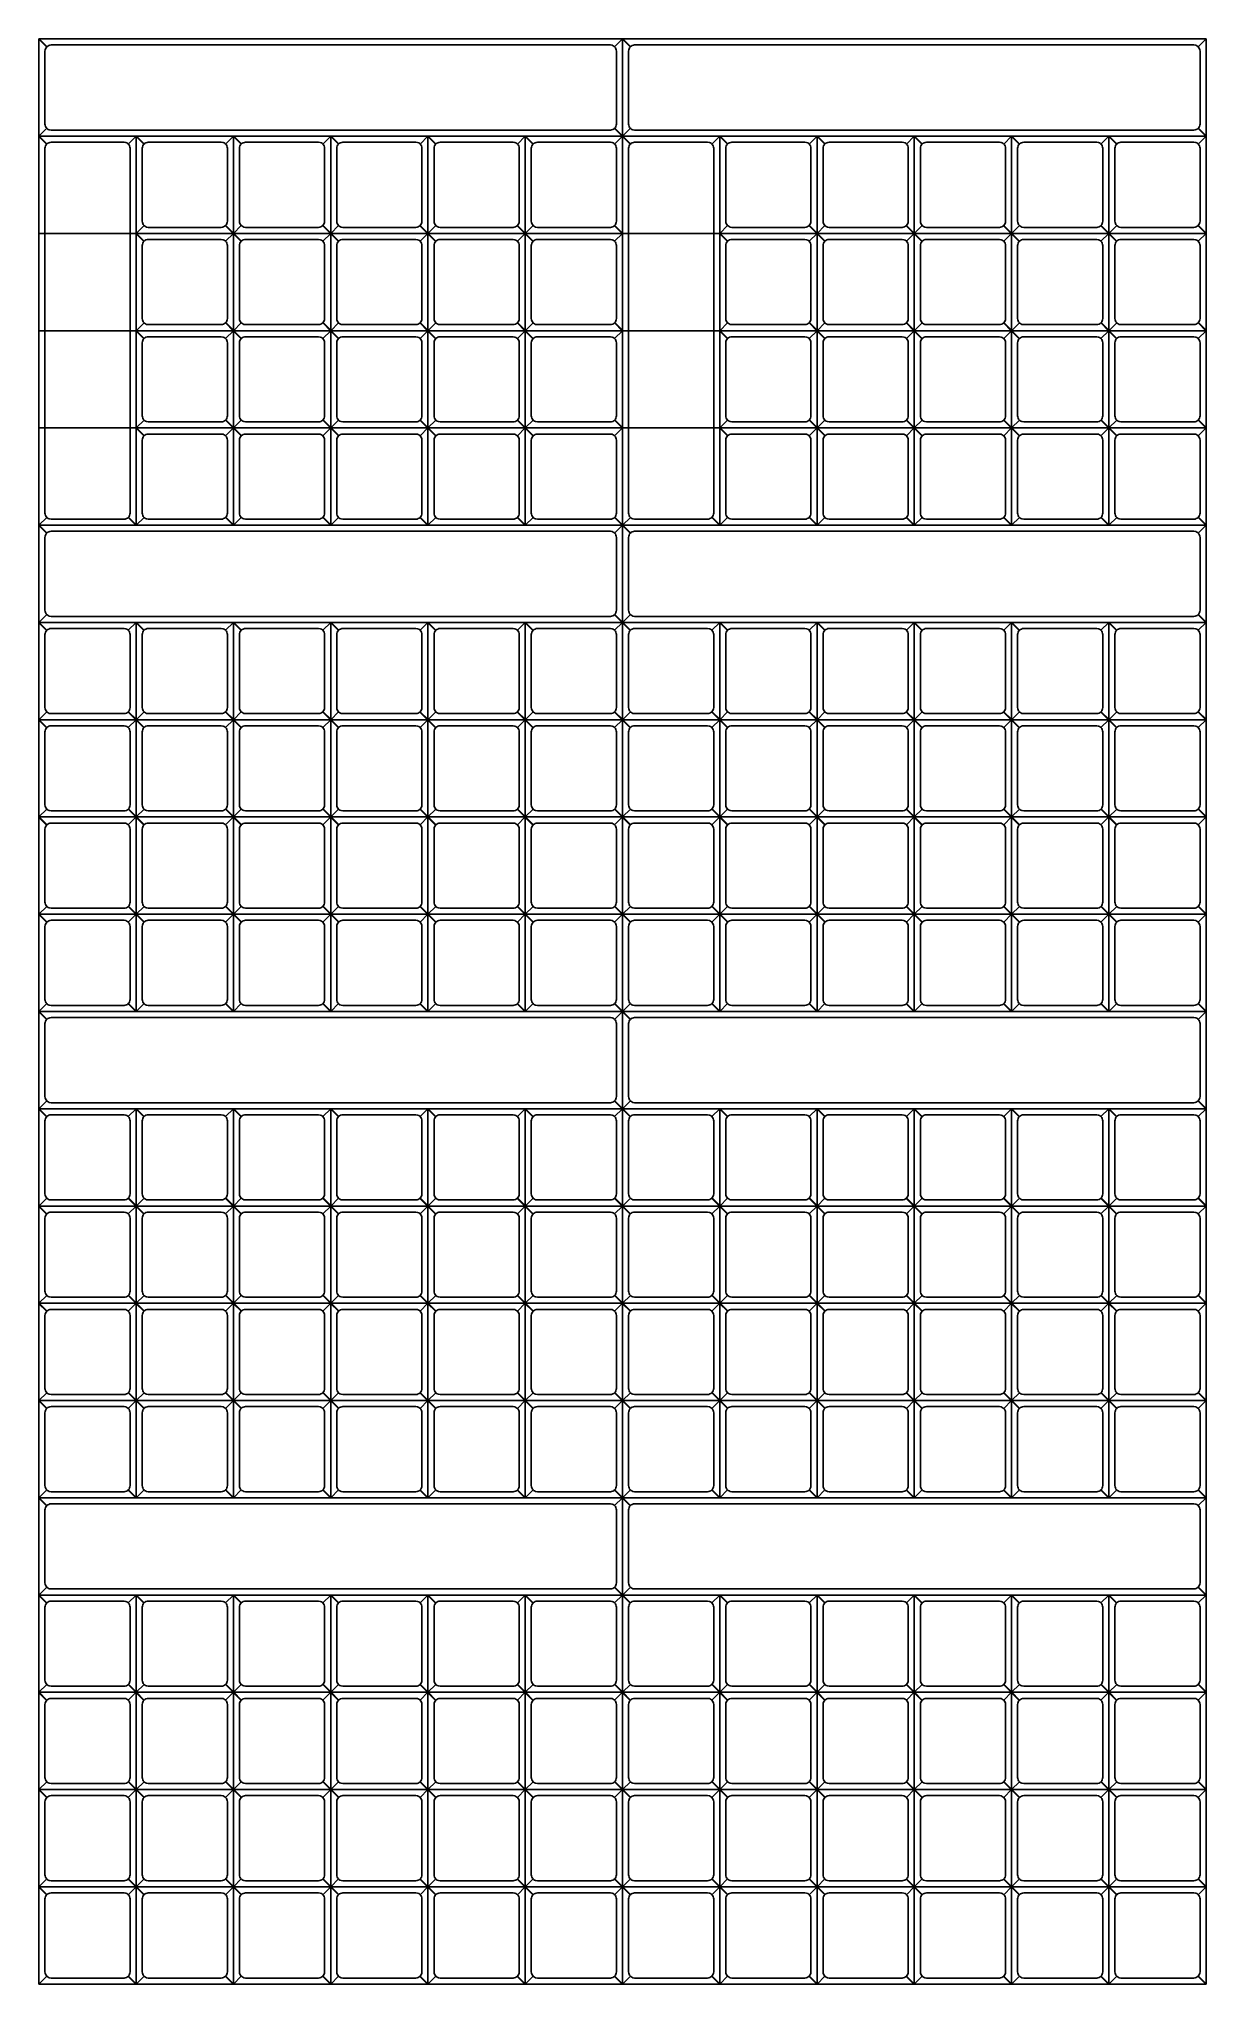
# Model space of a CAD drawing. Extents: x 67913.57 to 67918.37, y 49151.22 to 49159.22.
import ezdxf

# ---------------------------------------------------------------- set-up
doc = ezdxf.new("R2010")
doc.units = 0
for name, color, linetype in [('Level 1', 7, 'Continuous'), ('Level 2', 7, 'Continuous'), ('Level 3', 7, 'Continuous'), ('Level 4', 7, 'Continuous')]:
    doc.layers.add(name, color=color, linetype=linetype)

msp = doc.modelspace()

# ---------------------------------------------------------------- linework, layer by layer
at = {"layer": 'Level 1'}
for p, q in [((67915.9672, 49159.2231), (67915.9672, 49151.2231)), ((67913.5672, 49158.8231), (67918.3672, 49158.8231)), ((67913.9672, 49158.8231), (67913.9672, 49157.2231)), ((67914.3672, 49158.8231), (67914.3672, 49157.2231)), ((67914.7672, 49158.8231), (67914.7672, 49157.2231)), ((67915.1672, 49158.8231), (67915.1672, 49157.2231)), ((67915.5672, 49158.8231), (67915.5672, 49157.2231)), ((67916.3672, 49158.8231), (67916.3672, 49157.2231)), ((67916.7672, 49158.8231), (67916.7672, 49157.2231)), ((67917.1672, 49158.8231), (67917.1672, 49157.2231)), ((67917.5672, 49158.8231), (67917.5672, 49157.2231)), ((67917.9672, 49158.8231), (67917.9672, 49157.2231)), ((67913.5672, 49158.4231), (67918.3672, 49158.4231)), ((67913.5672, 49158.0231), (67918.3672, 49158.0231)), ((67913.5672, 49157.6231), (67918.3672, 49157.6231)), ((67913.5672, 49157.2231), (67918.3672, 49157.2231)), ((67913.5672, 49156.8231), (67918.3672, 49156.8231)), ((67913.9672, 49156.8231), (67913.9672, 49155.2231)), ((67914.3672, 49156.8231), (67914.3672, 49155.2231)), ((67914.7672, 49156.8231), (67914.7672, 49155.2231)), ((67915.1672, 49156.8231), (67915.1672, 49155.2231)), ((67915.5672, 49156.8231), (67915.5672, 49155.2231)), ((67916.3672, 49156.8231), (67916.3672, 49155.2231)), ((67916.7672, 49156.8231), (67916.7672, 49155.2231)), ((67917.1672, 49156.8231), (67917.1672, 49155.2231)), ((67917.5672, 49156.8231), (67917.5672, 49155.2231)), ((67917.9672, 49156.8231), (67917.9672, 49155.2231)), ((67913.5672, 49156.4231), (67918.3672, 49156.4231)), ((67913.5672, 49156.0231), (67918.3672, 49156.0231)), ((67913.5672, 49155.6231), (67918.3672, 49155.6231)), ((67913.5672, 49155.2231), (67918.3672, 49155.2231)), ((67913.5672, 49154.8231), (67918.3672, 49154.8231)), ((67913.9672, 49154.8231), (67913.9672, 49153.2231)), ((67914.3672, 49154.8231), (67914.3672, 49153.2231)), ((67914.7672, 49154.8231), (67914.7672, 49153.2231)), ((67915.1672, 49154.8231), (67915.1672, 49153.2231)), ((67915.5672, 49154.8231), (67915.5672, 49153.2231)), ((67916.3672, 49154.8231), (67916.3672, 49153.2231)), ((67916.7672, 49154.8231), (67916.7672, 49153.2231)), ((67917.1672, 49154.8231), (67917.1672, 49153.2231)), ((67917.5672, 49154.8231), (67917.5672, 49153.2231)), ((67917.9672, 49154.8231), (67917.9672, 49153.2231)), ((67913.5672, 49154.4231), (67918.3672, 49154.4231)), ((67913.5672, 49154.0231), (67918.3672, 49154.0231)), ((67913.5672, 49153.6231), (67918.3672, 49153.6231)), ((67913.5672, 49153.2231), (67918.3672, 49153.2231)), ((67913.5672, 49152.8231), (67918.3672, 49152.8231)), ((67913.9672, 49152.8231), (67913.9672, 49151.2231)), ((67914.3672, 49152.8231), (67914.3672, 49151.2231)), ((67914.7672, 49152.8231), (67914.7672, 49151.2231)), ((67915.1672, 49152.8231), (67915.1672, 49151.2231)), ((67915.5672, 49152.8231), (67915.5672, 49151.2231)), ((67916.3672, 49152.8231), (67916.3672, 49151.2231)), ((67916.7672, 49152.8231), (67916.7672, 49151.2231)), ((67917.1672, 49152.8231), (67917.1672, 49151.2231)), ((67917.5672, 49152.8231), (67917.5672, 49151.2231)), ((67917.9672, 49152.8231), (67917.9672, 49151.2231)), ((67913.5672, 49152.4231), (67918.3672, 49152.4231)), ((67913.5672, 49152.0231), (67918.3672, 49152.0231)), ((67913.5672, 49151.6231), (67918.3672, 49151.6231))]:
    msp.add_line(p, q, dxfattribs=at)
msp.add_lwpolyline([(67913.5672, 49151.2231), (67918.3672, 49151.2231), (67918.3672, 49159.2231), (67913.5672, 49159.2231)], close=True, dxfattribs=at)
at = {"layer": 'Level 2'}
for points in [[(67913.5672, 49159.2231), (67918.3672, 49159.2231), (67918.3672, 49151.2231), (67913.5672, 49151.2231)], [(67915.9672, 49159.2231), (67913.5672, 49159.2231), (67913.5672, 49158.8231), (67913.5995, 49158.8554), (67913.5964, 49158.8592), (67913.5941, 49158.8635), (67913.5927, 49158.8682), (67913.5922, 49158.8731), (67913.5922, 49159.1731), (67913.5927, 49159.178), (67913.5941, 49159.1827), (67913.5964, 49159.187), (67913.5995, 49159.1908), (67913.5995, 49159.1908), (67913.6033, 49159.1939), (67913.6076, 49159.1962), (67913.6123, 49159.1976), (67913.6172, 49159.1981), (67915.9172, 49159.1981), (67915.9245, 49159.197), (67915.929, 49159.1951), (67915.9331, 49159.1924), (67915.9349, 49159.1908)], [(67918.3672, 49159.2231), (67915.9672, 49159.2231), (67915.9672, 49158.8231), (67915.9995, 49158.8554), (67915.9964, 49158.8592), (67915.9941, 49158.8635), (67915.9927, 49158.8682), (67915.9922, 49158.8731), (67915.9922, 49159.1731), (67915.9927, 49159.178), (67915.9941, 49159.1827), (67915.9964, 49159.187), (67915.9995, 49159.1908), (67915.9995, 49159.1908), (67916.0033, 49159.1939), (67916.0076, 49159.1962), (67916.0123, 49159.1976), (67916.0172, 49159.1981), (67918.3172, 49159.1981), (67918.3245, 49159.197), (67918.329, 49159.1951), (67918.3331, 49159.1924), (67918.3349, 49159.1908)], [(67913.9672, 49158.8231), (67913.5672, 49158.8231), (67913.5672, 49157.2231), (67913.5995, 49157.2554), (67913.5964, 49157.2592), (67913.5941, 49157.2635), (67913.5927, 49157.2682), (67913.5922, 49157.2731), (67913.5922, 49158.7731), (67913.5927, 49158.778), (67913.5941, 49158.7827), (67913.5964, 49158.787), (67913.5995, 49158.7908), (67913.5995, 49158.7908), (67913.6033, 49158.7939), (67913.6076, 49158.7962), (67913.6123, 49158.7976), (67913.6172, 49158.7981), (67913.9172, 49158.7981), (67913.9245, 49158.797), (67913.929, 49158.7951), (67913.9331, 49158.7924), (67913.9349, 49158.7908)], [(67914.3672, 49158.8231), (67913.9672, 49158.8231), (67913.9672, 49158.4231), (67913.9995, 49158.4554), (67913.9964, 49158.4592), (67913.9941, 49158.4635), (67913.9927, 49158.4682), (67913.9922, 49158.4731), (67913.9922, 49158.7731), (67913.9927, 49158.778), (67913.9941, 49158.7827), (67913.9964, 49158.787), (67913.9995, 49158.7908), (67913.9995, 49158.7908), (67914.0033, 49158.7939), (67914.0076, 49158.7962), (67914.0123, 49158.7976), (67914.0172, 49158.7981), (67914.3172, 49158.7981), (67914.3245, 49158.797), (67914.329, 49158.7951), (67914.3331, 49158.7924), (67914.3349, 49158.7908)], [(67914.7672, 49158.8231), (67914.3672, 49158.8231), (67914.3672, 49158.4231), (67914.3995, 49158.4554), (67914.3964, 49158.4592), (67914.3941, 49158.4635), (67914.3927, 49158.4682), (67914.3922, 49158.4731), (67914.3922, 49158.7731), (67914.3927, 49158.778), (67914.3941, 49158.7827), (67914.3964, 49158.787), (67914.3995, 49158.7908), (67914.3995, 49158.7908), (67914.4033, 49158.7939), (67914.4076, 49158.7962), (67914.4123, 49158.7976), (67914.4172, 49158.7981), (67914.7172, 49158.7981), (67914.7245, 49158.797), (67914.729, 49158.7951), (67914.7331, 49158.7924), (67914.7349, 49158.7908)], [(67915.1672, 49158.8231), (67914.7672, 49158.8231), (67914.7672, 49158.4231), (67914.7995, 49158.4554), (67914.7964, 49158.4592), (67914.7941, 49158.4635), (67914.7927, 49158.4682), (67914.7922, 49158.4731), (67914.7922, 49158.7731), (67914.7927, 49158.778), (67914.7941, 49158.7827), (67914.7964, 49158.787), (67914.7995, 49158.7908), (67914.7995, 49158.7908), (67914.8033, 49158.7939), (67914.8076, 49158.7962), (67914.8123, 49158.7976), (67914.8172, 49158.7981), (67915.1172, 49158.7981), (67915.1245, 49158.797), (67915.129, 49158.7951), (67915.1331, 49158.7924), (67915.1349, 49158.7908)], [(67915.5672, 49158.8231), (67915.1672, 49158.8231), (67915.1672, 49158.4231), (67915.1995, 49158.4554), (67915.1964, 49158.4592), (67915.1941, 49158.4635), (67915.1927, 49158.4682), (67915.1922, 49158.4731), (67915.1922, 49158.7731), (67915.1927, 49158.778), (67915.1941, 49158.7827), (67915.1964, 49158.787), (67915.1995, 49158.7908), (67915.1995, 49158.7908), (67915.2033, 49158.7939), (67915.2076, 49158.7962), (67915.2123, 49158.7976), (67915.2172, 49158.7981), (67915.5172, 49158.7981), (67915.5245, 49158.797), (67915.529, 49158.7951), (67915.5331, 49158.7924), (67915.5349, 49158.7908)], [(67915.9672, 49158.8231), (67915.5672, 49158.8231), (67915.5672, 49158.4231), (67915.5995, 49158.4554), (67915.5964, 49158.4592), (67915.5941, 49158.4635), (67915.5927, 49158.4682), (67915.5922, 49158.4731), (67915.5922, 49158.7731), (67915.5927, 49158.778), (67915.5941, 49158.7827), (67915.5964, 49158.787), (67915.5995, 49158.7908), (67915.5995, 49158.7908), (67915.6033, 49158.7939), (67915.6076, 49158.7962), (67915.6123, 49158.7976), (67915.6172, 49158.7981), (67915.9172, 49158.7981), (67915.9245, 49158.797), (67915.929, 49158.7951), (67915.9331, 49158.7924), (67915.9349, 49158.7908)], [(67915.9658, 49158.8231), (67915.9672, 49158.8231), (67915.9672, 49158.8247), (67915.9357, 49158.8562), (67915.9342, 49158.8547)], [(67916.3672, 49158.8231), (67915.9672, 49158.8231), (67915.9672, 49157.2231), (67915.9995, 49157.2554), (67915.9964, 49157.2592), (67915.9941, 49157.2635), (67915.9927, 49157.2682), (67915.9922, 49157.2731), (67915.9922, 49158.7731), (67915.9927, 49158.778), (67915.9941, 49158.7827), (67915.9964, 49158.787), (67915.9995, 49158.7908), (67915.9995, 49158.7908), (67916.0033, 49158.7939), (67916.0076, 49158.7962), (67916.0123, 49158.7976), (67916.0172, 49158.7981), (67916.3172, 49158.7981), (67916.3245, 49158.797), (67916.329, 49158.7951), (67916.3331, 49158.7924), (67916.3349, 49158.7908)], [(67916.7672, 49158.8231), (67916.3672, 49158.8231), (67916.3672, 49158.4231), (67916.3995, 49158.4554), (67916.3964, 49158.4592), (67916.3941, 49158.4635), (67916.3927, 49158.4682), (67916.3922, 49158.4731), (67916.3922, 49158.7731), (67916.3927, 49158.778), (67916.3941, 49158.7827), (67916.3964, 49158.787), (67916.3995, 49158.7908), (67916.3995, 49158.7908), (67916.4033, 49158.7939), (67916.4076, 49158.7962), (67916.4123, 49158.7976), (67916.4172, 49158.7981), (67916.7172, 49158.7981), (67916.7245, 49158.797), (67916.729, 49158.7951), (67916.7331, 49158.7924), (67916.7349, 49158.7908)], [(67917.1672, 49158.8231), (67916.7672, 49158.8231), (67916.7672, 49158.4231), (67916.7995, 49158.4554), (67916.7964, 49158.4592), (67916.7941, 49158.4635), (67916.7927, 49158.4682), (67916.7922, 49158.4731), (67916.7922, 49158.7731), (67916.7927, 49158.778), (67916.7941, 49158.7827), (67916.7964, 49158.787), (67916.7995, 49158.7908), (67916.7995, 49158.7908), (67916.8033, 49158.7939), (67916.8076, 49158.7962), (67916.8123, 49158.7976), (67916.8172, 49158.7981), (67917.1172, 49158.7981), (67917.1245, 49158.797), (67917.129, 49158.7951), (67917.1331, 49158.7924), (67917.1349, 49158.7908)], [(67917.5672, 49158.8231), (67917.1672, 49158.8231), (67917.1672, 49158.4231), (67917.1995, 49158.4554), (67917.1964, 49158.4592), (67917.1941, 49158.4635), (67917.1927, 49158.4682), (67917.1922, 49158.4731), (67917.1922, 49158.7731), (67917.1927, 49158.778), (67917.1941, 49158.7827), (67917.1964, 49158.787), (67917.1995, 49158.7908), (67917.1995, 49158.7908), (67917.2033, 49158.7939), (67917.2076, 49158.7962), (67917.2123, 49158.7976), (67917.2172, 49158.7981), (67917.5172, 49158.7981), (67917.5245, 49158.797), (67917.529, 49158.7951), (67917.5331, 49158.7924), (67917.5349, 49158.7908)], [(67917.9672, 49158.8231), (67917.5672, 49158.8231), (67917.5672, 49158.4231), (67917.5995, 49158.4554), (67917.5964, 49158.4592), (67917.5941, 49158.4635), (67917.5927, 49158.4682), (67917.5922, 49158.4731), (67917.5922, 49158.7731), (67917.5927, 49158.778), (67917.5941, 49158.7827), (67917.5964, 49158.787), (67917.5995, 49158.7908), (67917.5995, 49158.7908), (67917.6033, 49158.7939), (67917.6076, 49158.7962), (67917.6123, 49158.7976), (67917.6172, 49158.7981), (67917.9172, 49158.7981), (67917.9245, 49158.797), (67917.929, 49158.7951), (67917.9331, 49158.7924), (67917.9349, 49158.7908)], [(67918.3672, 49158.8231), (67917.9672, 49158.8231), (67917.9672, 49158.4231), (67917.9995, 49158.4554), (67917.9964, 49158.4592), (67917.9941, 49158.4635), (67917.9927, 49158.4682), (67917.9922, 49158.4731), (67917.9922, 49158.7731), (67917.9927, 49158.778), (67917.9941, 49158.7827), (67917.9964, 49158.787), (67917.9995, 49158.7908), (67917.9995, 49158.7908), (67918.0033, 49158.7939), (67918.0076, 49158.7962), (67918.0123, 49158.7976), (67918.0172, 49158.7981), (67918.3172, 49158.7981), (67918.3245, 49158.797), (67918.329, 49158.7951), (67918.3331, 49158.7924), (67918.3349, 49158.7908)], [(67918.3658, 49158.8231), (67918.3672, 49158.8231), (67918.3672, 49158.8247), (67918.3357, 49158.8562), (67918.3342, 49158.8547)], [(67914.3672, 49158.4231), (67913.9672, 49158.4231), (67913.9672, 49158.0231), (67913.9995, 49158.0554), (67913.9964, 49158.0592), (67913.9941, 49158.0635), (67913.9927, 49158.0682), (67913.9922, 49158.0731), (67913.9922, 49158.3731), (67913.9927, 49158.378), (67913.9941, 49158.3827), (67913.9964, 49158.387), (67913.9995, 49158.3908), (67913.9995, 49158.3908), (67914.0033, 49158.3939), (67914.0076, 49158.3962), (67914.0123, 49158.3976), (67914.0172, 49158.3981), (67914.3172, 49158.3981), (67914.3245, 49158.397), (67914.329, 49158.3951), (67914.3331, 49158.3924), (67914.3349, 49158.3908)], [(67914.3658, 49158.4231), (67914.3672, 49158.4231), (67914.3672, 49158.4247), (67914.3357, 49158.4562), (67914.3342, 49158.4547)], [(67914.7672, 49158.4231), (67914.3672, 49158.4231), (67914.3672, 49158.0231), (67914.3995, 49158.0554), (67914.3964, 49158.0592), (67914.3941, 49158.0635), (67914.3927, 49158.0682), (67914.3922, 49158.0731), (67914.3922, 49158.3731), (67914.3927, 49158.378), (67914.3941, 49158.3827), (67914.3964, 49158.387), (67914.3995, 49158.3908), (67914.3995, 49158.3908), (67914.4033, 49158.3939), (67914.4076, 49158.3962), (67914.4123, 49158.3976), (67914.4172, 49158.3981), (67914.7172, 49158.3981), (67914.7245, 49158.397), (67914.729, 49158.3951), (67914.7331, 49158.3924), (67914.7349, 49158.3908)], [(67914.7658, 49158.4231), (67914.7672, 49158.4231), (67914.7672, 49158.4247), (67914.7357, 49158.4562), (67914.7342, 49158.4547)], [(67915.1672, 49158.4231), (67914.7672, 49158.4231), (67914.7672, 49158.0231), (67914.7995, 49158.0554), (67914.7964, 49158.0592), (67914.7941, 49158.0635), (67914.7927, 49158.0682), (67914.7922, 49158.0731), (67914.7922, 49158.3731), (67914.7927, 49158.378), (67914.7941, 49158.3827), (67914.7964, 49158.387), (67914.7995, 49158.3908), (67914.7995, 49158.3908), (67914.8033, 49158.3939), (67914.8076, 49158.3962), (67914.8123, 49158.3976), (67914.8172, 49158.3981), (67915.1172, 49158.3981), (67915.1245, 49158.397), (67915.129, 49158.3951), (67915.1331, 49158.3924), (67915.1349, 49158.3908)], [(67915.1658, 49158.4231), (67915.1672, 49158.4231), (67915.1672, 49158.4247), (67915.1357, 49158.4562), (67915.1342, 49158.4547)], [(67915.5672, 49158.4231), (67915.1672, 49158.4231), (67915.1672, 49158.0231), (67915.1995, 49158.0554), (67915.1964, 49158.0592), (67915.1941, 49158.0635), (67915.1927, 49158.0682), (67915.1922, 49158.0731), (67915.1922, 49158.3731), (67915.1927, 49158.378), (67915.1941, 49158.3827), (67915.1964, 49158.387), (67915.1995, 49158.3908), (67915.1995, 49158.3908), (67915.2033, 49158.3939), (67915.2076, 49158.3962), (67915.2123, 49158.3976), (67915.2172, 49158.3981), (67915.5172, 49158.3981), (67915.5245, 49158.397), (67915.529, 49158.3951), (67915.5331, 49158.3924), (67915.5349, 49158.3908)], [(67915.5658, 49158.4231), (67915.5672, 49158.4231), (67915.5672, 49158.4247), (67915.5357, 49158.4562), (67915.5342, 49158.4547)], [(67915.9672, 49158.4231), (67915.5672, 49158.4231), (67915.5672, 49158.0231), (67915.5995, 49158.0554), (67915.5964, 49158.0592), (67915.5941, 49158.0635), (67915.5927, 49158.0682), (67915.5922, 49158.0731), (67915.5922, 49158.3731), (67915.5927, 49158.378), (67915.5941, 49158.3827), (67915.5964, 49158.387), (67915.5995, 49158.3908), (67915.5995, 49158.3908), (67915.6033, 49158.3939), (67915.6076, 49158.3962), (67915.6123, 49158.3976), (67915.6172, 49158.3981), (67915.9172, 49158.3981), (67915.9245, 49158.397), (67915.929, 49158.3951), (67915.9331, 49158.3924), (67915.9349, 49158.3908)], [(67915.9658, 49158.4231), (67915.9672, 49158.4231), (67915.9672, 49158.4247), (67915.9357, 49158.4562), (67915.9342, 49158.4547)], [(67916.7672, 49158.4231), (67916.3672, 49158.4231), (67916.3672, 49158.0231), (67916.3995, 49158.0554), (67916.3964, 49158.0592), (67916.3941, 49158.0635), (67916.3927, 49158.0682), (67916.3922, 49158.0731), (67916.3922, 49158.3731), (67916.3927, 49158.378), (67916.3941, 49158.3827), (67916.3964, 49158.387), (67916.3995, 49158.3908), (67916.3995, 49158.3908), (67916.4033, 49158.3939), (67916.4076, 49158.3962), (67916.4123, 49158.3976), (67916.4172, 49158.3981), (67916.7172, 49158.3981), (67916.7245, 49158.397), (67916.729, 49158.3951), (67916.7331, 49158.3924), (67916.7349, 49158.3908)], [(67916.7658, 49158.4231), (67916.7672, 49158.4231), (67916.7672, 49158.4247), (67916.7357, 49158.4562), (67916.7342, 49158.4547)], [(67917.1672, 49158.4231), (67916.7672, 49158.4231), (67916.7672, 49158.0231), (67916.7995, 49158.0554), (67916.7964, 49158.0592), (67916.7941, 49158.0635), (67916.7927, 49158.0682), (67916.7922, 49158.0731), (67916.7922, 49158.3731), (67916.7927, 49158.378), (67916.7941, 49158.3827), (67916.7964, 49158.387), (67916.7995, 49158.3908), (67916.7995, 49158.3908), (67916.8033, 49158.3939), (67916.8076, 49158.3962), (67916.8123, 49158.3976), (67916.8172, 49158.3981), (67917.1172, 49158.3981), (67917.1245, 49158.397), (67917.129, 49158.3951), (67917.1331, 49158.3924), (67917.1349, 49158.3908)], [(67917.1658, 49158.4231), (67917.1672, 49158.4231), (67917.1672, 49158.4247), (67917.1357, 49158.4562), (67917.1342, 49158.4547)], [(67917.5672, 49158.4231), (67917.1672, 49158.4231), (67917.1672, 49158.0231), (67917.1995, 49158.0554), (67917.1964, 49158.0592), (67917.1941, 49158.0635), (67917.1927, 49158.0682), (67917.1922, 49158.0731), (67917.1922, 49158.3731), (67917.1927, 49158.378), (67917.1941, 49158.3827), (67917.1964, 49158.387), (67917.1995, 49158.3908), (67917.1995, 49158.3908), (67917.2033, 49158.3939), (67917.2076, 49158.3962), (67917.2123, 49158.3976), (67917.2172, 49158.3981), (67917.5172, 49158.3981), (67917.5245, 49158.397), (67917.529, 49158.3951), (67917.5331, 49158.3924), (67917.5349, 49158.3908)], [(67917.5658, 49158.4231), (67917.5672, 49158.4231), (67917.5672, 49158.4247), (67917.5357, 49158.4562), (67917.5342, 49158.4547)], [(67917.9672, 49158.4231), (67917.5672, 49158.4231), (67917.5672, 49158.0231), (67917.5995, 49158.0554), (67917.5964, 49158.0592), (67917.5941, 49158.0635), (67917.5927, 49158.0682), (67917.5922, 49158.0731), (67917.5922, 49158.3731), (67917.5927, 49158.378), (67917.5941, 49158.3827), (67917.5964, 49158.387), (67917.5995, 49158.3908), (67917.5995, 49158.3908), (67917.6033, 49158.3939), (67917.6076, 49158.3962), (67917.6123, 49158.3976), (67917.6172, 49158.3981), (67917.9172, 49158.3981), (67917.9245, 49158.397), (67917.929, 49158.3951), (67917.9331, 49158.3924), (67917.9349, 49158.3908)], [(67917.9658, 49158.4231), (67917.9672, 49158.4231), (67917.9672, 49158.4247), (67917.9357, 49158.4562), (67917.9342, 49158.4547)], [(67918.3672, 49158.4231), (67917.9672, 49158.4231), (67917.9672, 49158.0231), (67917.9995, 49158.0554), (67917.9964, 49158.0592), (67917.9941, 49158.0635), (67917.9927, 49158.0682), (67917.9922, 49158.0731), (67917.9922, 49158.3731), (67917.9927, 49158.378), (67917.9941, 49158.3827), (67917.9964, 49158.387), (67917.9995, 49158.3908), (67917.9995, 49158.3908), (67918.0033, 49158.3939), (67918.0076, 49158.3962), (67918.0123, 49158.3976), (67918.0172, 49158.3981), (67918.3172, 49158.3981), (67918.3245, 49158.397), (67918.329, 49158.3951), (67918.3331, 49158.3924), (67918.3349, 49158.3908)], [(67918.3658, 49158.4231), (67918.3672, 49158.4231), (67918.3672, 49158.4247), (67918.3357, 49158.4562), (67918.3342, 49158.4547)], [(67918.3658, 49158.4231), (67918.3672, 49158.4231), (67918.3672, 49158.4247), (67918.3357, 49158.4562), (67918.3342, 49158.4547)], [(67914.3672, 49158.0231), (67913.9672, 49158.0231), (67913.9672, 49157.6231), (67913.9995, 49157.6554), (67913.9964, 49157.6592), (67913.9941, 49157.6635), (67913.9927, 49157.6682), (67913.9922, 49157.6731), (67913.9922, 49157.9731), (67913.9927, 49157.978), (67913.9941, 49157.9827), (67913.9964, 49157.987), (67913.9995, 49157.9908), (67913.9995, 49157.9908), (67914.0033, 49157.9939), (67914.0076, 49157.9962), (67914.0123, 49157.9976), (67914.0172, 49157.9981), (67914.3172, 49157.9981), (67914.3245, 49157.997), (67914.329, 49157.9951), (67914.3331, 49157.9924), (67914.3349, 49157.9908)], [(67914.3658, 49158.0231), (67914.3672, 49158.0231), (67914.3672, 49158.0247), (67914.3357, 49158.0562), (67914.3342, 49158.0547)], [(67914.7672, 49158.0231), (67914.3672, 49158.0231), (67914.3672, 49157.6231), (67914.3995, 49157.6554), (67914.3964, 49157.6592), (67914.3941, 49157.6635), (67914.3927, 49157.6682), (67914.3922, 49157.6731), (67914.3922, 49157.9731), (67914.3927, 49157.978), (67914.3941, 49157.9827), (67914.3964, 49157.987), (67914.3995, 49157.9908), (67914.3995, 49157.9908), (67914.4033, 49157.9939), (67914.4076, 49157.9962), (67914.4123, 49157.9976), (67914.4172, 49157.9981), (67914.7172, 49157.9981), (67914.7245, 49157.997), (67914.729, 49157.9951), (67914.7331, 49157.9924), (67914.7349, 49157.9908)], [(67914.7658, 49158.0231), (67914.7672, 49158.0231), (67914.7672, 49158.0247), (67914.7357, 49158.0562), (67914.7342, 49158.0547)], [(67915.1672, 49158.0231), (67914.7672, 49158.0231), (67914.7672, 49157.6231), (67914.7995, 49157.6554), (67914.7964, 49157.6592), (67914.7941, 49157.6635), (67914.7927, 49157.6682), (67914.7922, 49157.6731), (67914.7922, 49157.9731), (67914.7927, 49157.978), (67914.7941, 49157.9827), (67914.7964, 49157.987), (67914.7995, 49157.9908), (67914.7995, 49157.9908), (67914.8033, 49157.9939), (67914.8076, 49157.9962), (67914.8123, 49157.9976), (67914.8172, 49157.9981), (67915.1172, 49157.9981), (67915.1245, 49157.997), (67915.129, 49157.9951), (67915.1331, 49157.9924), (67915.1349, 49157.9908)], [(67915.1658, 49158.0231), (67915.1672, 49158.0231), (67915.1672, 49158.0247), (67915.1357, 49158.0562), (67915.1342, 49158.0547)], [(67915.5672, 49158.0231), (67915.1672, 49158.0231), (67915.1672, 49157.6231), (67915.1995, 49157.6554), (67915.1964, 49157.6592), (67915.1941, 49157.6635), (67915.1927, 49157.6682), (67915.1922, 49157.6731), (67915.1922, 49157.9731), (67915.1927, 49157.978), (67915.1941, 49157.9827), (67915.1964, 49157.987), (67915.1995, 49157.9908), (67915.1995, 49157.9908), (67915.2033, 49157.9939), (67915.2076, 49157.9962), (67915.2123, 49157.9976), (67915.2172, 49157.9981), (67915.5172, 49157.9981), (67915.5245, 49157.997), (67915.529, 49157.9951), (67915.5331, 49157.9924), (67915.5349, 49157.9908)], [(67915.5658, 49158.0231), (67915.5672, 49158.0231), (67915.5672, 49158.0247), (67915.5357, 49158.0562), (67915.5342, 49158.0547)], [(67915.9672, 49158.0231), (67915.5672, 49158.0231), (67915.5672, 49157.6231), (67915.5995, 49157.6554), (67915.5964, 49157.6592), (67915.5941, 49157.6635), (67915.5927, 49157.6682), (67915.5922, 49157.6731), (67915.5922, 49157.9731), (67915.5927, 49157.978), (67915.5941, 49157.9827), (67915.5964, 49157.987), (67915.5995, 49157.9908), (67915.5995, 49157.9908), (67915.6033, 49157.9939), (67915.6076, 49157.9962), (67915.6123, 49157.9976), (67915.6172, 49157.9981), (67915.9172, 49157.9981), (67915.9245, 49157.997), (67915.929, 49157.9951), (67915.9331, 49157.9924), (67915.9349, 49157.9908)], [(67915.9658, 49158.0231), (67915.9672, 49158.0231), (67915.9672, 49158.0247), (67915.9357, 49158.0562), (67915.9342, 49158.0547)], [(67916.7672, 49158.0231), (67916.3672, 49158.0231), (67916.3672, 49157.6231), (67916.3995, 49157.6554), (67916.3964, 49157.6592), (67916.3941, 49157.6635), (67916.3927, 49157.6682), (67916.3922, 49157.6731), (67916.3922, 49157.9731), (67916.3927, 49157.978), (67916.3941, 49157.9827), (67916.3964, 49157.987), (67916.3995, 49157.9908), (67916.3995, 49157.9908), (67916.4033, 49157.9939), (67916.4076, 49157.9962), (67916.4123, 49157.9976), (67916.4172, 49157.9981), (67916.7172, 49157.9981), (67916.7245, 49157.997), (67916.729, 49157.9951), (67916.7331, 49157.9924), (67916.7349, 49157.9908)], [(67916.7658, 49158.0231), (67916.7672, 49158.0231), (67916.7672, 49158.0247), (67916.7357, 49158.0562), (67916.7342, 49158.0547)], [(67917.1672, 49158.0231), (67916.7672, 49158.0231), (67916.7672, 49157.6231), (67916.7995, 49157.6554), (67916.7964, 49157.6592), (67916.7941, 49157.6635), (67916.7927, 49157.6682), (67916.7922, 49157.6731), (67916.7922, 49157.9731), (67916.7927, 49157.978), (67916.7941, 49157.9827), (67916.7964, 49157.987), (67916.7995, 49157.9908), (67916.7995, 49157.9908), (67916.8033, 49157.9939), (67916.8076, 49157.9962), (67916.8123, 49157.9976), (67916.8172, 49157.9981), (67917.1172, 49157.9981), (67917.1245, 49157.997), (67917.129, 49157.9951), (67917.1331, 49157.9924), (67917.1349, 49157.9908)], [(67917.1658, 49158.0231), (67917.1672, 49158.0231), (67917.1672, 49158.0247), (67917.1357, 49158.0562), (67917.1342, 49158.0547)], [(67917.5672, 49158.0231), (67917.1672, 49158.0231), (67917.1672, 49157.6231), (67917.1995, 49157.6554), (67917.1964, 49157.6592), (67917.1941, 49157.6635), (67917.1927, 49157.6682), (67917.1922, 49157.6731), (67917.1922, 49157.9731), (67917.1927, 49157.978), (67917.1941, 49157.9827), (67917.1964, 49157.987), (67917.1995, 49157.9908), (67917.1995, 49157.9908), (67917.2033, 49157.9939), (67917.2076, 49157.9962), (67917.2123, 49157.9976), (67917.2172, 49157.9981), (67917.5172, 49157.9981), (67917.5245, 49157.997), (67917.529, 49157.9951), (67917.5331, 49157.9924), (67917.5349, 49157.9908)], [(67917.5658, 49158.0231), (67917.5672, 49158.0231), (67917.5672, 49158.0247), (67917.5357, 49158.0562), (67917.5342, 49158.0547)], [(67917.9672, 49158.0231), (67917.5672, 49158.0231), (67917.5672, 49157.6231), (67917.5995, 49157.6554), (67917.5964, 49157.6592), (67917.5941, 49157.6635), (67917.5927, 49157.6682), (67917.5922, 49157.6731), (67917.5922, 49157.9731), (67917.5927, 49157.978), (67917.5941, 49157.9827), (67917.5964, 49157.987), (67917.5995, 49157.9908), (67917.5995, 49157.9908), (67917.6033, 49157.9939), (67917.6076, 49157.9962), (67917.6123, 49157.9976), (67917.6172, 49157.9981), (67917.9172, 49157.9981), (67917.9245, 49157.997), (67917.929, 49157.9951), (67917.9331, 49157.9924), (67917.9349, 49157.9908)], [(67917.9658, 49158.0231), (67917.9672, 49158.0231), (67917.9672, 49158.0247), (67917.9357, 49158.0562), (67917.9342, 49158.0547)], [(67918.3672, 49158.0231), (67917.9672, 49158.0231), (67917.9672, 49157.6231), (67917.9995, 49157.6554), (67917.9964, 49157.6592), (67917.9941, 49157.6635), (67917.9927, 49157.6682), (67917.9922, 49157.6731), (67917.9922, 49157.9731), (67917.9927, 49157.978), (67917.9941, 49157.9827), (67917.9964, 49157.987), (67917.9995, 49157.9908), (67917.9995, 49157.9908), (67918.0033, 49157.9939), (67918.0076, 49157.9962), (67918.0123, 49157.9976), (67918.0172, 49157.9981), (67918.3172, 49157.9981), (67918.3245, 49157.997), (67918.329, 49157.9951), (67918.3331, 49157.9924), (67918.3349, 49157.9908)], [(67918.3658, 49158.0231), (67918.3672, 49158.0231), (67918.3672, 49158.0247), (67918.3357, 49158.0562), (67918.3342, 49158.0547)], [(67914.3672, 49157.6231), (67913.9672, 49157.6231), (67913.9672, 49157.2231), (67913.9995, 49157.2554), (67913.9964, 49157.2592), (67913.9941, 49157.2635), (67913.9927, 49157.2682), (67913.9922, 49157.2731), (67913.9922, 49157.5731), (67913.9927, 49157.578), (67913.9941, 49157.5827), (67913.9964, 49157.587), (67913.9995, 49157.5908), (67913.9995, 49157.5908), (67914.0033, 49157.5939), (67914.0076, 49157.5962), (67914.0123, 49157.5976), (67914.0172, 49157.5981), (67914.3172, 49157.5981), (67914.3245, 49157.597), (67914.329, 49157.5951), (67914.3331, 49157.5924), (67914.3349, 49157.5908)], [(67914.3658, 49157.6231), (67914.3672, 49157.6231), (67914.3672, 49157.6247), (67914.3357, 49157.6562), (67914.3342, 49157.6547)], [(67914.7672, 49157.6231), (67914.3672, 49157.6231), (67914.3672, 49157.2231), (67914.3995, 49157.2554), (67914.3964, 49157.2592), (67914.3941, 49157.2635), (67914.3927, 49157.2682), (67914.3922, 49157.2731), (67914.3922, 49157.5731), (67914.3927, 49157.578), (67914.3941, 49157.5827), (67914.3964, 49157.587), (67914.3995, 49157.5908), (67914.3995, 49157.5908), (67914.4033, 49157.5939), (67914.4076, 49157.5962), (67914.4123, 49157.5976), (67914.4172, 49157.5981), (67914.7172, 49157.5981), (67914.7245, 49157.597), (67914.729, 49157.5951), (67914.7331, 49157.5924), (67914.7349, 49157.5908)], [(67914.7658, 49157.6231), (67914.7672, 49157.6231), (67914.7672, 49157.6247), (67914.7357, 49157.6562), (67914.7342, 49157.6547)], [(67915.1672, 49157.6231), (67914.7672, 49157.6231), (67914.7672, 49157.2231), (67914.7995, 49157.2554), (67914.7964, 49157.2592), (67914.7941, 49157.2635), (67914.7927, 49157.2682), (67914.7922, 49157.2731), (67914.7922, 49157.5731), (67914.7927, 49157.578), (67914.7941, 49157.5827), (67914.7964, 49157.587), (67914.7995, 49157.5908), (67914.7995, 49157.5908), (67914.8033, 49157.5939), (67914.8076, 49157.5962), (67914.8123, 49157.5976), (67914.8172, 49157.5981), (67915.1172, 49157.5981), (67915.1245, 49157.597), (67915.129, 49157.5951), (67915.1331, 49157.5924), (67915.1349, 49157.5908)], [(67915.1658, 49157.6231), (67915.1672, 49157.6231), (67915.1672, 49157.6247), (67915.1357, 49157.6562), (67915.1342, 49157.6547)], [(67915.5672, 49157.6231), (67915.1672, 49157.6231), (67915.1672, 49157.2231), (67915.1995, 49157.2554), (67915.1964, 49157.2592), (67915.1941, 49157.2635), (67915.1927, 49157.2682), (67915.1922, 49157.2731), (67915.1922, 49157.5731), (67915.1927, 49157.578), (67915.1941, 49157.5827), (67915.1964, 49157.587), (67915.1995, 49157.5908), (67915.1995, 49157.5908), (67915.2033, 49157.5939), (67915.2076, 49157.5962), (67915.2123, 49157.5976), (67915.2172, 49157.5981), (67915.5172, 49157.5981), (67915.5245, 49157.597), (67915.529, 49157.5951), (67915.5331, 49157.5924), (67915.5349, 49157.5908)], [(67915.5658, 49157.6231), (67915.5672, 49157.6231), (67915.5672, 49157.6247), (67915.5357, 49157.6562), (67915.5342, 49157.6547)], [(67915.9672, 49157.6231), (67915.5672, 49157.6231), (67915.5672, 49157.2231), (67915.5995, 49157.2554), (67915.5964, 49157.2592), (67915.5941, 49157.2635), (67915.5927, 49157.2682), (67915.5922, 49157.2731), (67915.5922, 49157.5731), (67915.5927, 49157.578), (67915.5941, 49157.5827), (67915.5964, 49157.587), (67915.5995, 49157.5908), (67915.5995, 49157.5908), (67915.6033, 49157.5939), (67915.6076, 49157.5962), (67915.6123, 49157.5976), (67915.6172, 49157.5981), (67915.9172, 49157.5981), (67915.9245, 49157.597), (67915.929, 49157.5951), (67915.9331, 49157.5924), (67915.9349, 49157.5908)], [(67915.9658, 49157.6231), (67915.9672, 49157.6231), (67915.9672, 49157.6247), (67915.9357, 49157.6562), (67915.9342, 49157.6547)], [(67916.7672, 49157.6231), (67916.3672, 49157.6231), (67916.3672, 49157.2231), (67916.3995, 49157.2554), (67916.3964, 49157.2592), (67916.3941, 49157.2635), (67916.3927, 49157.2682), (67916.3922, 49157.2731), (67916.3922, 49157.5731), (67916.3927, 49157.578), (67916.3941, 49157.5827), (67916.3964, 49157.587), (67916.3995, 49157.5908), (67916.3995, 49157.5908), (67916.4033, 49157.5939), (67916.4076, 49157.5962), (67916.4123, 49157.5976), (67916.4172, 49157.5981), (67916.7172, 49157.5981), (67916.7245, 49157.597), (67916.729, 49157.5951), (67916.7331, 49157.5924), (67916.7349, 49157.5908)], [(67916.7658, 49157.6231), (67916.7672, 49157.6231), (67916.7672, 49157.6247), (67916.7357, 49157.6562), (67916.7342, 49157.6547)], [(67917.1672, 49157.6231), (67916.7672, 49157.6231), (67916.7672, 49157.2231), (67916.7995, 49157.2554), (67916.7964, 49157.2592), (67916.7941, 49157.2635), (67916.7927, 49157.2682), (67916.7922, 49157.2731), (67916.7922, 49157.5731), (67916.7927, 49157.578), (67916.7941, 49157.5827), (67916.7964, 49157.587), (67916.7995, 49157.5908), (67916.7995, 49157.5908), (67916.8033, 49157.5939), (67916.8076, 49157.5962), (67916.8123, 49157.5976), (67916.8172, 49157.5981), (67917.1172, 49157.5981), (67917.1245, 49157.597), (67917.129, 49157.5951), (67917.1331, 49157.5924), (67917.1349, 49157.5908)], [(67917.1658, 49157.6231), (67917.1672, 49157.6231), (67917.1672, 49157.6247), (67917.1357, 49157.6562), (67917.1342, 49157.6547)], [(67917.5672, 49157.6231), (67917.1672, 49157.6231), (67917.1672, 49157.2231), (67917.1995, 49157.2554), (67917.1964, 49157.2592), (67917.1941, 49157.2635), (67917.1927, 49157.2682), (67917.1922, 49157.2731), (67917.1922, 49157.5731), (67917.1927, 49157.578), (67917.1941, 49157.5827), (67917.1964, 49157.587), (67917.1995, 49157.5908), (67917.1995, 49157.5908), (67917.2033, 49157.5939), (67917.2076, 49157.5962), (67917.2123, 49157.5976), (67917.2172, 49157.5981), (67917.5172, 49157.5981), (67917.5245, 49157.597), (67917.529, 49157.5951), (67917.5331, 49157.5924), (67917.5349, 49157.5908)], [(67917.5658, 49157.6231), (67917.5672, 49157.6231), (67917.5672, 49157.6247), (67917.5357, 49157.6562), (67917.5342, 49157.6547)], [(67917.9672, 49157.6231), (67917.5672, 49157.6231), (67917.5672, 49157.2231), (67917.5995, 49157.2554), (67917.5964, 49157.2592), (67917.5941, 49157.2635), (67917.5927, 49157.2682), (67917.5922, 49157.2731), (67917.5922, 49157.5731), (67917.5927, 49157.578), (67917.5941, 49157.5827), (67917.5964, 49157.587), (67917.5995, 49157.5908), (67917.5995, 49157.5908), (67917.6033, 49157.5939), (67917.6076, 49157.5962), (67917.6123, 49157.5976), (67917.6172, 49157.5981), (67917.9172, 49157.5981), (67917.9245, 49157.597), (67917.929, 49157.5951), (67917.9331, 49157.5924), (67917.9349, 49157.5908)], [(67917.9658, 49157.6231), (67917.9672, 49157.6231), (67917.9672, 49157.6247), (67917.9357, 49157.6562), (67917.9342, 49157.6547)], [(67918.3672, 49157.6231), (67917.9672, 49157.6231), (67917.9672, 49157.2231), (67917.9995, 49157.2554), (67917.9964, 49157.2592), (67917.9941, 49157.2635), (67917.9927, 49157.2682), (67917.9922, 49157.2731), (67917.9922, 49157.5731), (67917.9927, 49157.578), (67917.9941, 49157.5827), (67917.9964, 49157.587), (67917.9995, 49157.5908), (67917.9995, 49157.5908), (67918.0033, 49157.5939), (67918.0076, 49157.5962), (67918.0123, 49157.5976), (67918.0172, 49157.5981), (67918.3172, 49157.5981), (67918.3245, 49157.597), (67918.329, 49157.5951), (67918.3331, 49157.5924), (67918.3349, 49157.5908)], [(67918.3658, 49157.6231), (67918.3672, 49157.6231), (67918.3672, 49157.6247), (67918.3357, 49157.6562), (67918.3342, 49157.6547)], [(67915.9672, 49157.2231), (67913.5672, 49157.2231), (67913.5672, 49156.8231), (67913.5995, 49156.8554), (67913.5964, 49156.8592), (67913.5941, 49156.8635), (67913.5927, 49156.8682), (67913.5922, 49156.8731), (67913.5922, 49157.1731), (67913.5927, 49157.178), (67913.5941, 49157.1827), (67913.5964, 49157.187), (67913.5995, 49157.1908), (67913.5995, 49157.1908), (67913.6033, 49157.1939), (67913.6076, 49157.1962), (67913.6123, 49157.1976), (67913.6172, 49157.1981), (67915.9172, 49157.1981), (67915.9245, 49157.197), (67915.929, 49157.1951), (67915.9331, 49157.1924), (67915.9349, 49157.1908)], [(67913.9658, 49157.2231), (67913.9672, 49157.2231), (67913.9672, 49157.2247), (67913.9357, 49157.2562), (67913.9342, 49157.2547)], [(67914.3658, 49157.2231), (67914.3672, 49157.2231), (67914.3672, 49157.2247), (67914.3357, 49157.2562), (67914.3342, 49157.2547)], [(67914.7658, 49157.2231), (67914.7672, 49157.2231), (67914.7672, 49157.2247), (67914.7357, 49157.2562), (67914.7342, 49157.2547)], [(67915.1658, 49157.2231), (67915.1672, 49157.2231), (67915.1672, 49157.2247), (67915.1357, 49157.2562), (67915.1342, 49157.2547)], [(67915.5658, 49157.2231), (67915.5672, 49157.2231), (67915.5672, 49157.2247), (67915.5357, 49157.2562), (67915.5342, 49157.2547)], [(67915.9658, 49157.2231), (67915.9672, 49157.2231), (67915.9672, 49157.2247), (67915.9357, 49157.2562), (67915.9342, 49157.2547)], [(67918.3672, 49157.2231), (67915.9672, 49157.2231), (67915.9672, 49156.8231), (67915.9995, 49156.8554), (67915.9964, 49156.8592), (67915.9941, 49156.8635), (67915.9927, 49156.8682), (67915.9922, 49156.8731), (67915.9922, 49157.1731), (67915.9927, 49157.178), (67915.9941, 49157.1827), (67915.9964, 49157.187), (67915.9995, 49157.1908), (67915.9995, 49157.1908), (67916.0033, 49157.1939), (67916.0076, 49157.1962), (67916.0123, 49157.1976), (67916.0172, 49157.1981), (67918.3172, 49157.1981), (67918.3245, 49157.197), (67918.329, 49157.1951), (67918.3331, 49157.1924), (67918.3349, 49157.1908)], [(67916.3658, 49157.2231), (67916.3672, 49157.2231), (67916.3672, 49157.2247), (67916.3357, 49157.2562), (67916.3342, 49157.2547)], [(67916.7658, 49157.2231), (67916.7672, 49157.2231), (67916.7672, 49157.2247), (67916.7357, 49157.2562), (67916.7342, 49157.2547)], [(67917.1658, 49157.2231), (67917.1672, 49157.2231), (67917.1672, 49157.2247), (67917.1357, 49157.2562), (67917.1342, 49157.2547)], [(67917.5658, 49157.2231), (67917.5672, 49157.2231), (67917.5672, 49157.2247), (67917.5357, 49157.2562), (67917.5342, 49157.2547)], [(67917.9658, 49157.2231), (67917.9672, 49157.2231), (67917.9672, 49157.2247), (67917.9357, 49157.2562), (67917.9342, 49157.2547)], [(67918.3658, 49157.2231), (67918.3672, 49157.2231), (67918.3672, 49157.2247), (67918.3357, 49157.2562), (67918.3342, 49157.2547)], [(67913.9672, 49156.8231), (67913.5672, 49156.8231), (67913.5672, 49156.4231), (67913.5995, 49156.4554), (67913.5964, 49156.4592), (67913.5941, 49156.4635), (67913.5927, 49156.4682), (67913.5922, 49156.4731), (67913.5922, 49156.7731), (67913.5927, 49156.778), (67913.5941, 49156.7827), (67913.5964, 49156.787), (67913.5995, 49156.7908), (67913.5995, 49156.7908), (67913.6033, 49156.7939), (67913.6076, 49156.7962), (67913.6123, 49156.7976), (67913.6172, 49156.7981), (67913.9172, 49156.7981), (67913.9245, 49156.797), (67913.929, 49156.7951), (67913.9331, 49156.7924), (67913.9349, 49156.7908)], [(67914.3672, 49156.8231), (67913.9672, 49156.8231), (67913.9672, 49156.4231), (67913.9995, 49156.4554), (67913.9964, 49156.4592), (67913.9941, 49156.4635), (67913.9927, 49156.4682), (67913.9922, 49156.4731), (67913.9922, 49156.7731), (67913.9927, 49156.778), (67913.9941, 49156.7827), (67913.9964, 49156.787), (67913.9995, 49156.7908), (67913.9995, 49156.7908), (67914.0033, 49156.7939), (67914.0076, 49156.7962), (67914.0123, 49156.7976), (67914.0172, 49156.7981), (67914.3172, 49156.7981), (67914.3245, 49156.797), (67914.329, 49156.7951), (67914.3331, 49156.7924), (67914.3349, 49156.7908)], [(67914.7672, 49156.8231), (67914.3672, 49156.8231), (67914.3672, 49156.4231), (67914.3995, 49156.4554), (67914.3964, 49156.4592), (67914.3941, 49156.4635), (67914.3927, 49156.4682), (67914.3922, 49156.4731), (67914.3922, 49156.7731), (67914.3927, 49156.778), (67914.3941, 49156.7827), (67914.3964, 49156.787), (67914.3995, 49156.7908), (67914.3995, 49156.7908), (67914.4033, 49156.7939), (67914.4076, 49156.7962), (67914.4123, 49156.7976), (67914.4172, 49156.7981), (67914.7172, 49156.7981), (67914.7245, 49156.797), (67914.729, 49156.7951), (67914.7331, 49156.7924), (67914.7349, 49156.7908)], [(67915.1672, 49156.8231), (67914.7672, 49156.8231), (67914.7672, 49156.4231), (67914.7995, 49156.4554), (67914.7964, 49156.4592), (67914.7941, 49156.4635), (67914.7927, 49156.4682), (67914.7922, 49156.4731), (67914.7922, 49156.7731), (67914.7927, 49156.778), (67914.7941, 49156.7827), (67914.7964, 49156.787), (67914.7995, 49156.7908), (67914.7995, 49156.7908), (67914.8033, 49156.7939), (67914.8076, 49156.7962), (67914.8123, 49156.7976), (67914.8172, 49156.7981), (67915.1172, 49156.7981), (67915.1245, 49156.797), (67915.129, 49156.7951), (67915.1331, 49156.7924), (67915.1349, 49156.7908)], [(67915.5672, 49156.8231), (67915.1672, 49156.8231), (67915.1672, 49156.4231), (67915.1995, 49156.4554), (67915.1964, 49156.4592), (67915.1941, 49156.4635), (67915.1927, 49156.4682), (67915.1922, 49156.4731), (67915.1922, 49156.7731), (67915.1927, 49156.778), (67915.1941, 49156.7827), (67915.1964, 49156.787), (67915.1995, 49156.7908), (67915.1995, 49156.7908), (67915.2033, 49156.7939), (67915.2076, 49156.7962), (67915.2123, 49156.7976), (67915.2172, 49156.7981), (67915.5172, 49156.7981), (67915.5245, 49156.797), (67915.529, 49156.7951), (67915.5331, 49156.7924), (67915.5349, 49156.7908)], [(67915.9672, 49156.8231), (67915.5672, 49156.8231), (67915.5672, 49156.4231), (67915.5995, 49156.4554), (67915.5964, 49156.4592), (67915.5941, 49156.4635), (67915.5927, 49156.4682), (67915.5922, 49156.4731), (67915.5922, 49156.7731), (67915.5927, 49156.778), (67915.5941, 49156.7827), (67915.5964, 49156.787), (67915.5995, 49156.7908), (67915.5995, 49156.7908), (67915.6033, 49156.7939), (67915.6076, 49156.7962), (67915.6123, 49156.7976), (67915.6172, 49156.7981), (67915.9172, 49156.7981), (67915.9245, 49156.797), (67915.929, 49156.7951), (67915.9331, 49156.7924), (67915.9349, 49156.7908)], [(67915.9658, 49156.8231), (67915.9672, 49156.8231), (67915.9672, 49156.8247), (67915.9357, 49156.8562), (67915.9342, 49156.8547)], [(67916.3672, 49156.8231), (67915.9672, 49156.8231), (67915.9672, 49156.4231), (67915.9995, 49156.4554), (67915.9964, 49156.4592), (67915.9941, 49156.4635), (67915.9927, 49156.4682), (67915.9922, 49156.4731), (67915.9922, 49156.7731), (67915.9927, 49156.778), (67915.9941, 49156.7827), (67915.9964, 49156.787), (67915.9995, 49156.7908), (67915.9995, 49156.7908), (67916.0033, 49156.7939), (67916.0076, 49156.7962), (67916.0123, 49156.7976), (67916.0172, 49156.7981), (67916.3172, 49156.7981), (67916.3245, 49156.797), (67916.329, 49156.7951), (67916.3331, 49156.7924), (67916.3349, 49156.7908)], [(67916.7672, 49156.8231), (67916.3672, 49156.8231), (67916.3672, 49156.4231), (67916.3995, 49156.4554), (67916.3964, 49156.4592), (67916.3941, 49156.4635), (67916.3927, 49156.4682), (67916.3922, 49156.4731), (67916.3922, 49156.7731), (67916.3927, 49156.778), (67916.3941, 49156.7827), (67916.3964, 49156.787), (67916.3995, 49156.7908), (67916.3995, 49156.7908), (67916.4033, 49156.7939), (67916.4076, 49156.7962), (67916.4123, 49156.7976), (67916.4172, 49156.7981), (67916.7172, 49156.7981), (67916.7245, 49156.797), (67916.729, 49156.7951), (67916.7331, 49156.7924), (67916.7349, 49156.7908)], [(67917.1672, 49156.8231), (67916.7672, 49156.8231), (67916.7672, 49156.4231), (67916.7995, 49156.4554), (67916.7964, 49156.4592), (67916.7941, 49156.4635), (67916.7927, 49156.4682), (67916.7922, 49156.4731), (67916.7922, 49156.7731), (67916.7927, 49156.778), (67916.7941, 49156.7827), (67916.7964, 49156.787), (67916.7995, 49156.7908), (67916.7995, 49156.7908), (67916.8033, 49156.7939), (67916.8076, 49156.7962), (67916.8123, 49156.7976), (67916.8172, 49156.7981), (67917.1172, 49156.7981), (67917.1245, 49156.797), (67917.129, 49156.7951), (67917.1331, 49156.7924), (67917.1349, 49156.7908)], [(67917.5672, 49156.8231), (67917.1672, 49156.8231), (67917.1672, 49156.4231), (67917.1995, 49156.4554), (67917.1964, 49156.4592), (67917.1941, 49156.4635), (67917.1927, 49156.4682), (67917.1922, 49156.4731), (67917.1922, 49156.7731), (67917.1927, 49156.778), (67917.1941, 49156.7827), (67917.1964, 49156.787), (67917.1995, 49156.7908), (67917.1995, 49156.7908), (67917.2033, 49156.7939), (67917.2076, 49156.7962), (67917.2123, 49156.7976), (67917.2172, 49156.7981), (67917.5172, 49156.7981), (67917.5245, 49156.797), (67917.529, 49156.7951), (67917.5331, 49156.7924), (67917.5349, 49156.7908)], [(67917.9672, 49156.8231), (67917.5672, 49156.8231), (67917.5672, 49156.4231), (67917.5995, 49156.4554), (67917.5964, 49156.4592), (67917.5941, 49156.4635), (67917.5927, 49156.4682), (67917.5922, 49156.4731), (67917.5922, 49156.7731), (67917.5927, 49156.778), (67917.5941, 49156.7827), (67917.5964, 49156.787), (67917.5995, 49156.7908), (67917.5995, 49156.7908), (67917.6033, 49156.7939), (67917.6076, 49156.7962), (67917.6123, 49156.7976), (67917.6172, 49156.7981), (67917.9172, 49156.7981), (67917.9245, 49156.797), (67917.929, 49156.7951), (67917.9331, 49156.7924), (67917.9349, 49156.7908)], [(67918.3672, 49156.8231), (67917.9672, 49156.8231), (67917.9672, 49156.4231), (67917.9995, 49156.4554), (67917.9964, 49156.4592), (67917.9941, 49156.4635), (67917.9927, 49156.4682), (67917.9922, 49156.4731), (67917.9922, 49156.7731), (67917.9927, 49156.778), (67917.9941, 49156.7827), (67917.9964, 49156.787), (67917.9995, 49156.7908), (67917.9995, 49156.7908), (67918.0033, 49156.7939), (67918.0076, 49156.7962), (67918.0123, 49156.7976), (67918.0172, 49156.7981), (67918.3172, 49156.7981), (67918.3245, 49156.797), (67918.329, 49156.7951), (67918.3331, 49156.7924), (67918.3349, 49156.7908)], [(67918.3658, 49156.8231), (67918.3672, 49156.8231), (67918.3672, 49156.8247), (67918.3357, 49156.8562), (67918.3342, 49156.8547)], [(67913.9672, 49156.4231), (67913.5672, 49156.4231), (67913.5672, 49156.0231), (67913.5995, 49156.0554), (67913.5964, 49156.0592), (67913.5941, 49156.0635), (67913.5927, 49156.0682), (67913.5922, 49156.0731), (67913.5922, 49156.3731), (67913.5927, 49156.378), (67913.5941, 49156.3827), (67913.5964, 49156.387), (67913.5995, 49156.3908), (67913.5995, 49156.3908), (67913.6033, 49156.3939), (67913.6076, 49156.3962), (67913.6123, 49156.3976), (67913.6172, 49156.3981), (67913.9172, 49156.3981), (67913.9245, 49156.397), (67913.929, 49156.3951), (67913.9331, 49156.3924), (67913.9349, 49156.3908)], [(67913.9658, 49156.4231), (67913.9672, 49156.4231), (67913.9672, 49156.4247), (67913.9357, 49156.4562), (67913.9342, 49156.4547)], [(67914.3672, 49156.4231), (67913.9672, 49156.4231), (67913.9672, 49156.0231), (67913.9995, 49156.0554), (67913.9964, 49156.0592), (67913.9941, 49156.0635), (67913.9927, 49156.0682), (67913.9922, 49156.0731), (67913.9922, 49156.3731), (67913.9927, 49156.378), (67913.9941, 49156.3827), (67913.9964, 49156.387), (67913.9995, 49156.3908), (67913.9995, 49156.3908), (67914.0033, 49156.3939), (67914.0076, 49156.3962), (67914.0123, 49156.3976), (67914.0172, 49156.3981), (67914.3172, 49156.3981), (67914.3245, 49156.397), (67914.329, 49156.3951), (67914.3331, 49156.3924), (67914.3349, 49156.3908)], [(67914.3658, 49156.4231), (67914.3672, 49156.4231), (67914.3672, 49156.4247), (67914.3357, 49156.4562), (67914.3342, 49156.4547)], [(67914.7672, 49156.4231), (67914.3672, 49156.4231), (67914.3672, 49156.0231), (67914.3995, 49156.0554), (67914.3964, 49156.0592), (67914.3941, 49156.0635), (67914.3927, 49156.0682), (67914.3922, 49156.0731), (67914.3922, 49156.3731), (67914.3927, 49156.378), (67914.3941, 49156.3827), (67914.3964, 49156.387), (67914.3995, 49156.3908), (67914.3995, 49156.3908), (67914.4033, 49156.3939), (67914.4076, 49156.3962), (67914.4123, 49156.3976), (67914.4172, 49156.3981), (67914.7172, 49156.3981), (67914.7245, 49156.397), (67914.729, 49156.3951), (67914.7331, 49156.3924), (67914.7349, 49156.3908)], [(67914.7658, 49156.4231), (67914.7672, 49156.4231), (67914.7672, 49156.4247), (67914.7357, 49156.4562), (67914.7342, 49156.4547)], [(67915.1672, 49156.4231), (67914.7672, 49156.4231), (67914.7672, 49156.0231), (67914.7995, 49156.0554), (67914.7964, 49156.0592), (67914.7941, 49156.0635), (67914.7927, 49156.0682), (67914.7922, 49156.0731), (67914.7922, 49156.3731), (67914.7927, 49156.378), (67914.7941, 49156.3827), (67914.7964, 49156.387), (67914.7995, 49156.3908), (67914.7995, 49156.3908), (67914.8033, 49156.3939), (67914.8076, 49156.3962), (67914.8123, 49156.3976), (67914.8172, 49156.3981), (67915.1172, 49156.3981), (67915.1245, 49156.397), (67915.129, 49156.3951), (67915.1331, 49156.3924), (67915.1349, 49156.3908)], [(67915.1658, 49156.4231), (67915.1672, 49156.4231), (67915.1672, 49156.4247), (67915.1357, 49156.4562), (67915.1342, 49156.4547)], [(67915.5672, 49156.4231), (67915.1672, 49156.4231), (67915.1672, 49156.0231), (67915.1995, 49156.0554), (67915.1964, 49156.0592), (67915.1941, 49156.0635), (67915.1927, 49156.0682), (67915.1922, 49156.0731), (67915.1922, 49156.3731), (67915.1927, 49156.378), (67915.1941, 49156.3827), (67915.1964, 49156.387), (67915.1995, 49156.3908), (67915.1995, 49156.3908), (67915.2033, 49156.3939), (67915.2076, 49156.3962), (67915.2123, 49156.3976), (67915.2172, 49156.3981), (67915.5172, 49156.3981), (67915.5245, 49156.397), (67915.529, 49156.3951), (67915.5331, 49156.3924), (67915.5349, 49156.3908)], [(67915.5658, 49156.4231), (67915.5672, 49156.4231), (67915.5672, 49156.4247), (67915.5357, 49156.4562), (67915.5342, 49156.4547)], [(67915.9672, 49156.4231), (67915.5672, 49156.4231), (67915.5672, 49156.0231), (67915.5995, 49156.0554), (67915.5964, 49156.0592), (67915.5941, 49156.0635), (67915.5927, 49156.0682), (67915.5922, 49156.0731), (67915.5922, 49156.3731), (67915.5927, 49156.378), (67915.5941, 49156.3827), (67915.5964, 49156.387), (67915.5995, 49156.3908), (67915.5995, 49156.3908), (67915.6033, 49156.3939), (67915.6076, 49156.3962), (67915.6123, 49156.3976), (67915.6172, 49156.3981), (67915.9172, 49156.3981), (67915.9245, 49156.397), (67915.929, 49156.3951), (67915.9331, 49156.3924), (67915.9349, 49156.3908)], [(67915.9658, 49156.4231), (67915.9672, 49156.4231), (67915.9672, 49156.4247), (67915.9357, 49156.4562), (67915.9342, 49156.4547)], [(67916.3672, 49156.4231), (67915.9672, 49156.4231), (67915.9672, 49156.0231), (67915.9995, 49156.0554), (67915.9964, 49156.0592), (67915.9941, 49156.0635), (67915.9927, 49156.0682), (67915.9922, 49156.0731), (67915.9922, 49156.3731), (67915.9927, 49156.378), (67915.9941, 49156.3827), (67915.9964, 49156.387), (67915.9995, 49156.3908), (67915.9995, 49156.3908), (67916.0033, 49156.3939), (67916.0076, 49156.3962), (67916.0123, 49156.3976), (67916.0172, 49156.3981), (67916.3172, 49156.3981), (67916.3245, 49156.397), (67916.329, 49156.3951), (67916.3331, 49156.3924), (67916.3349, 49156.3908)], [(67916.3658, 49156.4231), (67916.3672, 49156.4231), (67916.3672, 49156.4247), (67916.3357, 49156.4562), (67916.3342, 49156.4547)], [(67916.7672, 49156.4231), (67916.3672, 49156.4231), (67916.3672, 49156.0231), (67916.3995, 49156.0554), (67916.3964, 49156.0592), (67916.3941, 49156.0635), (67916.3927, 49156.0682), (67916.3922, 49156.0731), (67916.3922, 49156.3731), (67916.3927, 49156.378), (67916.3941, 49156.3827), (67916.3964, 49156.387), (67916.3995, 49156.3908), (67916.3995, 49156.3908), (67916.4033, 49156.3939), (67916.4076, 49156.3962), (67916.4123, 49156.3976), (67916.4172, 49156.3981), (67916.7172, 49156.3981), (67916.7245, 49156.397), (67916.729, 49156.3951), (67916.7331, 49156.3924), (67916.7349, 49156.3908)], [(67916.7658, 49156.4231), (67916.7672, 49156.4231), (67916.7672, 49156.4247), (67916.7357, 49156.4562), (67916.7342, 49156.4547)], [(67917.1672, 49156.4231), (67916.7672, 49156.4231), (67916.7672, 49156.0231), (67916.7995, 49156.0554), (67916.7964, 49156.0592), (67916.7941, 49156.0635), (67916.7927, 49156.0682), (67916.7922, 49156.0731), (67916.7922, 49156.3731), (67916.7927, 49156.378), (67916.7941, 49156.3827), (67916.7964, 49156.387), (67916.7995, 49156.3908), (67916.7995, 49156.3908), (67916.8033, 49156.3939), (67916.8076, 49156.3962), (67916.8123, 49156.3976), (67916.8172, 49156.3981), (67917.1172, 49156.3981), (67917.1245, 49156.397), (67917.129, 49156.3951), (67917.1331, 49156.3924), (67917.1349, 49156.3908)], [(67917.1658, 49156.4231), (67917.1672, 49156.4231), (67917.1672, 49156.4247), (67917.1357, 49156.4562), (67917.1342, 49156.4547)], [(67917.5672, 49156.4231), (67917.1672, 49156.4231), (67917.1672, 49156.0231), (67917.1995, 49156.0554), (67917.1964, 49156.0592), (67917.1941, 49156.0635), (67917.1927, 49156.0682), (67917.1922, 49156.0731), (67917.1922, 49156.3731), (67917.1927, 49156.378), (67917.1941, 49156.3827), (67917.1964, 49156.387), (67917.1995, 49156.3908), (67917.1995, 49156.3908), (67917.2033, 49156.3939), (67917.2076, 49156.3962), (67917.2123, 49156.3976), (67917.2172, 49156.3981), (67917.5172, 49156.3981), (67917.5245, 49156.397), (67917.529, 49156.3951), (67917.5331, 49156.3924), (67917.5349, 49156.3908)], [(67917.5658, 49156.4231), (67917.5672, 49156.4231), (67917.5672, 49156.4247), (67917.5357, 49156.4562), (67917.5342, 49156.4547)], [(67917.9672, 49156.4231), (67917.5672, 49156.4231), (67917.5672, 49156.0231), (67917.5995, 49156.0554), (67917.5964, 49156.0592), (67917.5941, 49156.0635), (67917.5927, 49156.0682), (67917.5922, 49156.0731), (67917.5922, 49156.3731), (67917.5927, 49156.378), (67917.5941, 49156.3827), (67917.5964, 49156.387), (67917.5995, 49156.3908), (67917.5995, 49156.3908), (67917.6033, 49156.3939), (67917.6076, 49156.3962), (67917.6123, 49156.3976), (67917.6172, 49156.3981), (67917.9172, 49156.3981), (67917.9245, 49156.397), (67917.929, 49156.3951), (67917.9331, 49156.3924), (67917.9349, 49156.3908)], [(67917.9658, 49156.4231), (67917.9672, 49156.4231), (67917.9672, 49156.4247), (67917.9357, 49156.4562), (67917.9342, 49156.4547)], [(67918.3672, 49156.4231), (67917.9672, 49156.4231), (67917.9672, 49156.0231), (67917.9995, 49156.0554), (67917.9964, 49156.0592), (67917.9941, 49156.0635), (67917.9927, 49156.0682), (67917.9922, 49156.0731), (67917.9922, 49156.3731), (67917.9927, 49156.378), (67917.9941, 49156.3827), (67917.9964, 49156.387), (67917.9995, 49156.3908), (67917.9995, 49156.3908), (67918.0033, 49156.3939), (67918.0076, 49156.3962), (67918.0123, 49156.3976), (67918.0172, 49156.3981), (67918.3172, 49156.3981), (67918.3245, 49156.397), (67918.329, 49156.3951), (67918.3331, 49156.3924), (67918.3349, 49156.3908)], [(67918.3658, 49156.4231), (67918.3672, 49156.4231), (67918.3672, 49156.4247), (67918.3357, 49156.4562), (67918.3342, 49156.4547)], [(67913.9672, 49156.0231), (67913.5672, 49156.0231), (67913.5672, 49155.6231), (67913.5995, 49155.6554), (67913.5964, 49155.6592), (67913.5941, 49155.6635), (67913.5927, 49155.6682), (67913.5922, 49155.6731), (67913.5922, 49155.9731), (67913.5927, 49155.978), (67913.5941, 49155.9827), (67913.5964, 49155.987), (67913.5995, 49155.9908), (67913.5995, 49155.9908), (67913.6033, 49155.9939), (67913.6076, 49155.9962), (67913.6123, 49155.9976), (67913.6172, 49155.9981), (67913.9172, 49155.9981), (67913.9245, 49155.997), (67913.929, 49155.9951), (67913.9331, 49155.9924), (67913.9349, 49155.9908)], [(67913.9658, 49156.0231), (67913.9672, 49156.0231), (67913.9672, 49156.0247), (67913.9357, 49156.0562), (67913.9342, 49156.0547)], [(67914.3672, 49156.0231), (67913.9672, 49156.0231), (67913.9672, 49155.6231), (67913.9995, 49155.6554), (67913.9964, 49155.6592), (67913.9941, 49155.6635), (67913.9927, 49155.6682), (67913.9922, 49155.6731), (67913.9922, 49155.9731), (67913.9927, 49155.978), (67913.9941, 49155.9827), (67913.9964, 49155.987), (67913.9995, 49155.9908), (67913.9995, 49155.9908), (67914.0033, 49155.9939), (67914.0076, 49155.9962), (67914.0123, 49155.9976), (67914.0172, 49155.9981), (67914.3172, 49155.9981), (67914.3245, 49155.997), (67914.329, 49155.9951), (67914.3331, 49155.9924), (67914.3349, 49155.9908)], [(67914.3658, 49156.0231), (67914.3672, 49156.0231), (67914.3672, 49156.0247), (67914.3357, 49156.0562), (67914.3342, 49156.0547)], [(67914.7672, 49156.0231), (67914.3672, 49156.0231), (67914.3672, 49155.6231), (67914.3995, 49155.6554), (67914.3964, 49155.6592), (67914.3941, 49155.6635), (67914.3927, 49155.6682), (67914.3922, 49155.6731), (67914.3922, 49155.9731), (67914.3927, 49155.978), (67914.3941, 49155.9827), (67914.3964, 49155.987), (67914.3995, 49155.9908), (67914.3995, 49155.9908), (67914.4033, 49155.9939), (67914.4076, 49155.9962), (67914.4123, 49155.9976), (67914.4172, 49155.9981), (67914.7172, 49155.9981), (67914.7245, 49155.997), (67914.729, 49155.9951), (67914.7331, 49155.9924), (67914.7349, 49155.9908)], [(67914.7658, 49156.0231), (67914.7672, 49156.0231), (67914.7672, 49156.0247), (67914.7357, 49156.0562), (67914.7342, 49156.0547)], [(67915.1672, 49156.0231), (67914.7672, 49156.0231), (67914.7672, 49155.6231), (67914.7995, 49155.6554), (67914.7964, 49155.6592), (67914.7941, 49155.6635), (67914.7927, 49155.6682), (67914.7922, 49155.6731), (67914.7922, 49155.9731), (67914.7927, 49155.978), (67914.7941, 49155.9827), (67914.7964, 49155.987), (67914.7995, 49155.9908), (67914.7995, 49155.9908), (67914.8033, 49155.9939), (67914.8076, 49155.9962), (67914.8123, 49155.9976), (67914.8172, 49155.9981), (67915.1172, 49155.9981), (67915.1245, 49155.997), (67915.129, 49155.9951), (67915.1331, 49155.9924), (67915.1349, 49155.9908)], [(67915.1658, 49156.0231), (67915.1672, 49156.0231), (67915.1672, 49156.0247), (67915.1357, 49156.0562), (67915.1342, 49156.0547)], [(67915.5672, 49156.0231), (67915.1672, 49156.0231), (67915.1672, 49155.6231), (67915.1995, 49155.6554), (67915.1964, 49155.6592), (67915.1941, 49155.6635), (67915.1927, 49155.6682), (67915.1922, 49155.6731), (67915.1922, 49155.9731), (67915.1927, 49155.978), (67915.1941, 49155.9827), (67915.1964, 49155.987), (67915.1995, 49155.9908), (67915.1995, 49155.9908), (67915.2033, 49155.9939), (67915.2076, 49155.9962), (67915.2123, 49155.9976), (67915.2172, 49155.9981), (67915.5172, 49155.9981), (67915.5245, 49155.997), (67915.529, 49155.9951), (67915.5331, 49155.9924), (67915.5349, 49155.9908)], [(67915.5658, 49156.0231), (67915.5672, 49156.0231), (67915.5672, 49156.0247), (67915.5357, 49156.0562), (67915.5342, 49156.0547)], [(67915.9672, 49156.0231), (67915.5672, 49156.0231), (67915.5672, 49155.6231), (67915.5995, 49155.6554), (67915.5964, 49155.6592), (67915.5941, 49155.6635), (67915.5927, 49155.6682), (67915.5922, 49155.6731), (67915.5922, 49155.9731), (67915.5927, 49155.978), (67915.5941, 49155.9827), (67915.5964, 49155.987), (67915.5995, 49155.9908), (67915.5995, 49155.9908), (67915.6033, 49155.9939), (67915.6076, 49155.9962), (67915.6123, 49155.9976), (67915.6172, 49155.9981), (67915.9172, 49155.9981), (67915.9245, 49155.997), (67915.929, 49155.9951), (67915.9331, 49155.9924), (67915.9349, 49155.9908)], [(67915.9658, 49156.0231), (67915.9672, 49156.0231), (67915.9672, 49156.0247), (67915.9357, 49156.0562), (67915.9342, 49156.0547)], [(67916.3672, 49156.0231), (67915.9672, 49156.0231), (67915.9672, 49155.6231), (67915.9995, 49155.6554), (67915.9964, 49155.6592), (67915.9941, 49155.6635), (67915.9927, 49155.6682), (67915.9922, 49155.6731), (67915.9922, 49155.9731), (67915.9927, 49155.978), (67915.9941, 49155.9827), (67915.9964, 49155.987), (67915.9995, 49155.9908), (67915.9995, 49155.9908), (67916.0033, 49155.9939), (67916.0076, 49155.9962), (67916.0123, 49155.9976), (67916.0172, 49155.9981), (67916.3172, 49155.9981), (67916.3245, 49155.997), (67916.329, 49155.9951), (67916.3331, 49155.9924), (67916.3349, 49155.9908)], [(67916.3658, 49156.0231), (67916.3672, 49156.0231), (67916.3672, 49156.0247), (67916.3357, 49156.0562), (67916.3342, 49156.0547)], [(67916.7672, 49156.0231), (67916.3672, 49156.0231), (67916.3672, 49155.6231), (67916.3995, 49155.6554), (67916.3964, 49155.6592), (67916.3941, 49155.6635), (67916.3927, 49155.6682), (67916.3922, 49155.6731), (67916.3922, 49155.9731), (67916.3927, 49155.978), (67916.3941, 49155.9827), (67916.3964, 49155.987), (67916.3995, 49155.9908), (67916.3995, 49155.9908), (67916.4033, 49155.9939), (67916.4076, 49155.9962), (67916.4123, 49155.9976), (67916.4172, 49155.9981), (67916.7172, 49155.9981), (67916.7245, 49155.997), (67916.729, 49155.9951), (67916.7331, 49155.9924), (67916.7349, 49155.9908)], [(67916.7658, 49156.0231), (67916.7672, 49156.0231), (67916.7672, 49156.0247), (67916.7357, 49156.0562), (67916.7342, 49156.0547)], [(67917.1672, 49156.0231), (67916.7672, 49156.0231), (67916.7672, 49155.6231), (67916.7995, 49155.6554), (67916.7964, 49155.6592), (67916.7941, 49155.6635), (67916.7927, 49155.6682), (67916.7922, 49155.6731), (67916.7922, 49155.9731), (67916.7927, 49155.978), (67916.7941, 49155.9827), (67916.7964, 49155.987), (67916.7995, 49155.9908), (67916.7995, 49155.9908), (67916.8033, 49155.9939), (67916.8076, 49155.9962), (67916.8123, 49155.9976), (67916.8172, 49155.9981), (67917.1172, 49155.9981), (67917.1245, 49155.997), (67917.129, 49155.9951), (67917.1331, 49155.9924), (67917.1349, 49155.9908)], [(67917.1658, 49156.0231), (67917.1672, 49156.0231), (67917.1672, 49156.0247), (67917.1357, 49156.0562), (67917.1342, 49156.0547)], [(67917.5672, 49156.0231), (67917.1672, 49156.0231), (67917.1672, 49155.6231), (67917.1995, 49155.6554), (67917.1964, 49155.6592), (67917.1941, 49155.6635), (67917.1927, 49155.6682), (67917.1922, 49155.6731), (67917.1922, 49155.9731), (67917.1927, 49155.978), (67917.1941, 49155.9827), (67917.1964, 49155.987), (67917.1995, 49155.9908), (67917.1995, 49155.9908), (67917.2033, 49155.9939), (67917.2076, 49155.9962), (67917.2123, 49155.9976), (67917.2172, 49155.9981), (67917.5172, 49155.9981), (67917.5245, 49155.997), (67917.529, 49155.9951), (67917.5331, 49155.9924), (67917.5349, 49155.9908)], [(67917.5658, 49156.0231), (67917.5672, 49156.0231), (67917.5672, 49156.0247), (67917.5357, 49156.0562), (67917.5342, 49156.0547)], [(67917.9672, 49156.0231), (67917.5672, 49156.0231), (67917.5672, 49155.6231), (67917.5995, 49155.6554), (67917.5964, 49155.6592), (67917.5941, 49155.6635), (67917.5927, 49155.6682), (67917.5922, 49155.6731), (67917.5922, 49155.9731), (67917.5927, 49155.978), (67917.5941, 49155.9827), (67917.5964, 49155.987), (67917.5995, 49155.9908), (67917.5995, 49155.9908), (67917.6033, 49155.9939), (67917.6076, 49155.9962), (67917.6123, 49155.9976), (67917.6172, 49155.9981), (67917.9172, 49155.9981), (67917.9245, 49155.997), (67917.929, 49155.9951), (67917.9331, 49155.9924), (67917.9349, 49155.9908)], [(67917.9658, 49156.0231), (67917.9672, 49156.0231), (67917.9672, 49156.0247), (67917.9357, 49156.0562), (67917.9342, 49156.0547)], [(67918.3672, 49156.0231), (67917.9672, 49156.0231), (67917.9672, 49155.6231), (67917.9995, 49155.6554), (67917.9964, 49155.6592), (67917.9941, 49155.6635), (67917.9927, 49155.6682), (67917.9922, 49155.6731), (67917.9922, 49155.9731), (67917.9927, 49155.978), (67917.9941, 49155.9827), (67917.9964, 49155.987), (67917.9995, 49155.9908), (67917.9995, 49155.9908), (67918.0033, 49155.9939), (67918.0076, 49155.9962), (67918.0123, 49155.9976), (67918.0172, 49155.9981), (67918.3172, 49155.9981), (67918.3245, 49155.997), (67918.329, 49155.9951), (67918.3331, 49155.9924), (67918.3349, 49155.9908)], [(67918.3658, 49156.0231), (67918.3672, 49156.0231), (67918.3672, 49156.0247), (67918.3357, 49156.0562), (67918.3342, 49156.0547)], [(67913.9672, 49155.6231), (67913.5672, 49155.6231), (67913.5672, 49155.2231), (67913.5995, 49155.2554), (67913.5964, 49155.2592), (67913.5941, 49155.2635), (67913.5927, 49155.2682), (67913.5922, 49155.2731), (67913.5922, 49155.5731), (67913.5927, 49155.578), (67913.5941, 49155.5827), (67913.5964, 49155.587), (67913.5995, 49155.5908), (67913.5995, 49155.5908), (67913.6033, 49155.5939), (67913.6076, 49155.5962), (67913.6123, 49155.5976), (67913.6172, 49155.5981), (67913.9172, 49155.5981), (67913.9245, 49155.597), (67913.929, 49155.5951), (67913.9331, 49155.5924), (67913.9349, 49155.5908)], [(67913.9658, 49155.6231), (67913.9672, 49155.6231), (67913.9672, 49155.6247), (67913.9357, 49155.6562), (67913.9342, 49155.6547)], [(67914.3672, 49155.6231), (67913.9672, 49155.6231), (67913.9672, 49155.2231), (67913.9995, 49155.2554), (67913.9964, 49155.2592), (67913.9941, 49155.2635), (67913.9927, 49155.2682), (67913.9922, 49155.2731), (67913.9922, 49155.5731), (67913.9927, 49155.578), (67913.9941, 49155.5827), (67913.9964, 49155.587), (67913.9995, 49155.5908), (67913.9995, 49155.5908), (67914.0033, 49155.5939), (67914.0076, 49155.5962), (67914.0123, 49155.5976), (67914.0172, 49155.5981), (67914.3172, 49155.5981), (67914.3245, 49155.597), (67914.329, 49155.5951), (67914.3331, 49155.5924), (67914.3349, 49155.5908)], [(67914.3658, 49155.6231), (67914.3672, 49155.6231), (67914.3672, 49155.6247), (67914.3357, 49155.6562), (67914.3342, 49155.6547)], [(67914.7672, 49155.6231), (67914.3672, 49155.6231), (67914.3672, 49155.2231), (67914.3995, 49155.2554), (67914.3964, 49155.2592), (67914.3941, 49155.2635), (67914.3927, 49155.2682), (67914.3922, 49155.2731), (67914.3922, 49155.5731), (67914.3927, 49155.578), (67914.3941, 49155.5827), (67914.3964, 49155.587), (67914.3995, 49155.5908), (67914.3995, 49155.5908), (67914.4033, 49155.5939), (67914.4076, 49155.5962), (67914.4123, 49155.5976), (67914.4172, 49155.5981), (67914.7172, 49155.5981), (67914.7245, 49155.597), (67914.729, 49155.5951), (67914.7331, 49155.5924), (67914.7349, 49155.5908)], [(67914.7658, 49155.6231), (67914.7672, 49155.6231), (67914.7672, 49155.6247), (67914.7357, 49155.6562), (67914.7342, 49155.6547)], [(67915.1672, 49155.6231), (67914.7672, 49155.6231), (67914.7672, 49155.2231), (67914.7995, 49155.2554), (67914.7964, 49155.2592), (67914.7941, 49155.2635), (67914.7927, 49155.2682), (67914.7922, 49155.2731), (67914.7922, 49155.5731), (67914.7927, 49155.578), (67914.7941, 49155.5827), (67914.7964, 49155.587), (67914.7995, 49155.5908), (67914.7995, 49155.5908), (67914.8033, 49155.5939), (67914.8076, 49155.5962), (67914.8123, 49155.5976), (67914.8172, 49155.5981), (67915.1172, 49155.5981), (67915.1245, 49155.597), (67915.129, 49155.5951), (67915.1331, 49155.5924), (67915.1349, 49155.5908)], [(67915.1658, 49155.6231), (67915.1672, 49155.6231), (67915.1672, 49155.6247), (67915.1357, 49155.6562), (67915.1342, 49155.6547)], [(67915.5672, 49155.6231), (67915.1672, 49155.6231), (67915.1672, 49155.2231), (67915.1995, 49155.2554), (67915.1964, 49155.2592), (67915.1941, 49155.2635), (67915.1927, 49155.2682), (67915.1922, 49155.2731), (67915.1922, 49155.5731), (67915.1927, 49155.578), (67915.1941, 49155.5827), (67915.1964, 49155.587), (67915.1995, 49155.5908), (67915.1995, 49155.5908), (67915.2033, 49155.5939), (67915.2076, 49155.5962), (67915.2123, 49155.5976), (67915.2172, 49155.5981), (67915.5172, 49155.5981), (67915.5245, 49155.597), (67915.529, 49155.5951), (67915.5331, 49155.5924), (67915.5349, 49155.5908)], [(67915.5658, 49155.6231), (67915.5672, 49155.6231), (67915.5672, 49155.6247), (67915.5357, 49155.6562), (67915.5342, 49155.6547)], [(67915.9672, 49155.6231), (67915.5672, 49155.6231), (67915.5672, 49155.2231), (67915.5995, 49155.2554), (67915.5964, 49155.2592), (67915.5941, 49155.2635), (67915.5927, 49155.2682), (67915.5922, 49155.2731), (67915.5922, 49155.5731), (67915.5927, 49155.578), (67915.5941, 49155.5827), (67915.5964, 49155.587), (67915.5995, 49155.5908), (67915.5995, 49155.5908), (67915.6033, 49155.5939), (67915.6076, 49155.5962), (67915.6123, 49155.5976), (67915.6172, 49155.5981), (67915.9172, 49155.5981), (67915.9245, 49155.597), (67915.929, 49155.5951), (67915.9331, 49155.5924), (67915.9349, 49155.5908)], [(67915.9658, 49155.6231), (67915.9672, 49155.6231), (67915.9672, 49155.6247), (67915.9357, 49155.6562), (67915.9342, 49155.6547)], [(67916.3672, 49155.6231), (67915.9672, 49155.6231), (67915.9672, 49155.2231), (67915.9995, 49155.2554), (67915.9964, 49155.2592), (67915.9941, 49155.2635), (67915.9927, 49155.2682), (67915.9922, 49155.2731), (67915.9922, 49155.5731), (67915.9927, 49155.578), (67915.9941, 49155.5827), (67915.9964, 49155.587), (67915.9995, 49155.5908), (67915.9995, 49155.5908), (67916.0033, 49155.5939), (67916.0076, 49155.5962), (67916.0123, 49155.5976), (67916.0172, 49155.5981), (67916.3172, 49155.5981), (67916.3245, 49155.597), (67916.329, 49155.5951), (67916.3331, 49155.5924), (67916.3349, 49155.5908)], [(67916.3658, 49155.6231), (67916.3672, 49155.6231), (67916.3672, 49155.6247), (67916.3357, 49155.6562), (67916.3342, 49155.6547)], [(67916.7672, 49155.6231), (67916.3672, 49155.6231), (67916.3672, 49155.2231), (67916.3995, 49155.2554), (67916.3964, 49155.2592), (67916.3941, 49155.2635), (67916.3927, 49155.2682), (67916.3922, 49155.2731), (67916.3922, 49155.5731), (67916.3927, 49155.578), (67916.3941, 49155.5827), (67916.3964, 49155.587), (67916.3995, 49155.5908), (67916.3995, 49155.5908), (67916.4033, 49155.5939), (67916.4076, 49155.5962), (67916.4123, 49155.5976), (67916.4172, 49155.5981), (67916.7172, 49155.5981), (67916.7245, 49155.597), (67916.729, 49155.5951), (67916.7331, 49155.5924), (67916.7349, 49155.5908)], [(67916.7658, 49155.6231), (67916.7672, 49155.6231), (67916.7672, 49155.6247), (67916.7357, 49155.6562), (67916.7342, 49155.6547)], [(67917.1672, 49155.6231), (67916.7672, 49155.6231), (67916.7672, 49155.2231), (67916.7995, 49155.2554), (67916.7964, 49155.2592), (67916.7941, 49155.2635), (67916.7927, 49155.2682), (67916.7922, 49155.2731), (67916.7922, 49155.5731), (67916.7927, 49155.578), (67916.7941, 49155.5827), (67916.7964, 49155.587), (67916.7995, 49155.5908), (67916.7995, 49155.5908), (67916.8033, 49155.5939), (67916.8076, 49155.5962), (67916.8123, 49155.5976), (67916.8172, 49155.5981), (67917.1172, 49155.5981), (67917.1245, 49155.597), (67917.129, 49155.5951), (67917.1331, 49155.5924), (67917.1349, 49155.5908)], [(67917.1658, 49155.6231), (67917.1672, 49155.6231), (67917.1672, 49155.6247), (67917.1357, 49155.6562), (67917.1342, 49155.6547)], [(67917.5672, 49155.6231), (67917.1672, 49155.6231), (67917.1672, 49155.2231), (67917.1995, 49155.2554), (67917.1964, 49155.2592), (67917.1941, 49155.2635), (67917.1927, 49155.2682), (67917.1922, 49155.2731), (67917.1922, 49155.5731), (67917.1927, 49155.578), (67917.1941, 49155.5827), (67917.1964, 49155.587), (67917.1995, 49155.5908), (67917.1995, 49155.5908), (67917.2033, 49155.5939), (67917.2076, 49155.5962), (67917.2123, 49155.5976), (67917.2172, 49155.5981), (67917.5172, 49155.5981), (67917.5245, 49155.597), (67917.529, 49155.5951), (67917.5331, 49155.5924), (67917.5349, 49155.5908)], [(67917.5658, 49155.6231), (67917.5672, 49155.6231), (67917.5672, 49155.6247), (67917.5357, 49155.6562), (67917.5342, 49155.6547)], [(67917.9672, 49155.6231), (67917.5672, 49155.6231), (67917.5672, 49155.2231), (67917.5995, 49155.2554), (67917.5964, 49155.2592), (67917.5941, 49155.2635), (67917.5927, 49155.2682), (67917.5922, 49155.2731), (67917.5922, 49155.5731), (67917.5927, 49155.578), (67917.5941, 49155.5827), (67917.5964, 49155.587), (67917.5995, 49155.5908), (67917.5995, 49155.5908), (67917.6033, 49155.5939), (67917.6076, 49155.5962), (67917.6123, 49155.5976), (67917.6172, 49155.5981), (67917.9172, 49155.5981), (67917.9245, 49155.597), (67917.929, 49155.5951), (67917.9331, 49155.5924), (67917.9349, 49155.5908)], [(67917.9658, 49155.6231), (67917.9672, 49155.6231), (67917.9672, 49155.6247), (67917.9357, 49155.6562), (67917.9342, 49155.6547)], [(67918.3672, 49155.6231), (67917.9672, 49155.6231), (67917.9672, 49155.2231), (67917.9995, 49155.2554), (67917.9964, 49155.2592), (67917.9941, 49155.2635), (67917.9927, 49155.2682), (67917.9922, 49155.2731), (67917.9922, 49155.5731), (67917.9927, 49155.578), (67917.9941, 49155.5827), (67917.9964, 49155.587), (67917.9995, 49155.5908), (67917.9995, 49155.5908), (67918.0033, 49155.5939), (67918.0076, 49155.5962), (67918.0123, 49155.5976), (67918.0172, 49155.5981), (67918.3172, 49155.5981), (67918.3245, 49155.597), (67918.329, 49155.5951), (67918.3331, 49155.5924), (67918.3349, 49155.5908)], [(67918.3658, 49155.6231), (67918.3672, 49155.6231), (67918.3672, 49155.6247), (67918.3357, 49155.6562), (67918.3342, 49155.6547)], [(67915.9672, 49155.2231), (67913.5672, 49155.2231), (67913.5672, 49154.8231), (67913.5995, 49154.8554), (67913.5964, 49154.8592), (67913.5941, 49154.8635), (67913.5927, 49154.8682), (67913.5922, 49154.8731), (67913.5922, 49155.1731), (67913.5927, 49155.178), (67913.5941, 49155.1827), (67913.5964, 49155.187), (67913.5995, 49155.1908), (67913.5995, 49155.1908), (67913.6033, 49155.1939), (67913.6076, 49155.1962), (67913.6123, 49155.1976), (67913.6172, 49155.1981), (67915.9172, 49155.1981), (67915.9245, 49155.197), (67915.929, 49155.1951), (67915.9331, 49155.1924), (67915.9349, 49155.1908)], [(67913.9658, 49155.2231), (67913.9672, 49155.2231), (67913.9672, 49155.2247), (67913.9357, 49155.2562), (67913.9342, 49155.2547)], [(67914.3658, 49155.2231), (67914.3672, 49155.2231), (67914.3672, 49155.2247), (67914.3357, 49155.2562), (67914.3342, 49155.2547)], [(67914.7658, 49155.2231), (67914.7672, 49155.2231), (67914.7672, 49155.2247), (67914.7357, 49155.2562), (67914.7342, 49155.2547)], [(67915.1658, 49155.2231), (67915.1672, 49155.2231), (67915.1672, 49155.2247), (67915.1357, 49155.2562), (67915.1342, 49155.2547)], [(67915.5658, 49155.2231), (67915.5672, 49155.2231), (67915.5672, 49155.2247), (67915.5357, 49155.2562), (67915.5342, 49155.2547)], [(67915.9658, 49155.2231), (67915.9672, 49155.2231), (67915.9672, 49155.2247), (67915.9357, 49155.2562), (67915.9342, 49155.2547)], [(67918.3672, 49155.2231), (67915.9672, 49155.2231), (67915.9672, 49154.8231), (67915.9995, 49154.8554), (67915.9964, 49154.8592), (67915.9941, 49154.8635), (67915.9927, 49154.8682), (67915.9922, 49154.8731), (67915.9922, 49155.1731), (67915.9927, 49155.178), (67915.9941, 49155.1827), (67915.9964, 49155.187), (67915.9995, 49155.1908), (67915.9995, 49155.1908), (67916.0033, 49155.1939), (67916.0076, 49155.1962), (67916.0123, 49155.1976), (67916.0172, 49155.1981), (67918.3172, 49155.1981), (67918.3245, 49155.197), (67918.329, 49155.1951), (67918.3331, 49155.1924), (67918.3349, 49155.1908)], [(67916.3658, 49155.2231), (67916.3672, 49155.2231), (67916.3672, 49155.2247), (67916.3357, 49155.2562), (67916.3342, 49155.2547)], [(67916.7658, 49155.2231), (67916.7672, 49155.2231), (67916.7672, 49155.2247), (67916.7357, 49155.2562), (67916.7342, 49155.2547)], [(67917.1658, 49155.2231), (67917.1672, 49155.2231), (67917.1672, 49155.2247), (67917.1357, 49155.2562), (67917.1342, 49155.2547)], [(67917.5658, 49155.2231), (67917.5672, 49155.2231), (67917.5672, 49155.2247), (67917.5357, 49155.2562), (67917.5342, 49155.2547)], [(67917.9658, 49155.2231), (67917.9672, 49155.2231), (67917.9672, 49155.2247), (67917.9357, 49155.2562), (67917.9342, 49155.2547)], [(67918.3658, 49155.2231), (67918.3672, 49155.2231), (67918.3672, 49155.2247), (67918.3357, 49155.2562), (67918.3342, 49155.2547)], [(67913.9672, 49154.8231), (67913.5672, 49154.8231), (67913.5672, 49154.4231), (67913.5995, 49154.4554), (67913.5964, 49154.4592), (67913.5941, 49154.4635), (67913.5927, 49154.4682), (67913.5922, 49154.4731), (67913.5922, 49154.7731), (67913.5927, 49154.778), (67913.5941, 49154.7827), (67913.5964, 49154.787), (67913.5995, 49154.7908), (67913.5995, 49154.7908), (67913.6033, 49154.7939), (67913.6076, 49154.7962), (67913.6123, 49154.7976), (67913.6172, 49154.7981), (67913.9172, 49154.7981), (67913.9245, 49154.797), (67913.929, 49154.7951), (67913.9331, 49154.7924), (67913.9349, 49154.7908)], [(67914.3672, 49154.8231), (67913.9672, 49154.8231), (67913.9672, 49154.4231), (67913.9995, 49154.4554), (67913.9964, 49154.4592), (67913.9941, 49154.4635), (67913.9927, 49154.4682), (67913.9922, 49154.4731), (67913.9922, 49154.7731), (67913.9927, 49154.778), (67913.9941, 49154.7827), (67913.9964, 49154.787), (67913.9995, 49154.7908), (67913.9995, 49154.7908), (67914.0033, 49154.7939), (67914.0076, 49154.7962), (67914.0123, 49154.7976), (67914.0172, 49154.7981), (67914.3172, 49154.7981), (67914.3245, 49154.797), (67914.329, 49154.7951), (67914.3331, 49154.7924), (67914.3349, 49154.7908)], [(67914.7672, 49154.8231), (67914.3672, 49154.8231), (67914.3672, 49154.4231), (67914.3995, 49154.4554), (67914.3964, 49154.4592), (67914.3941, 49154.4635), (67914.3927, 49154.4682), (67914.3922, 49154.4731), (67914.3922, 49154.7731), (67914.3927, 49154.778), (67914.3941, 49154.7827), (67914.3964, 49154.787), (67914.3995, 49154.7908), (67914.3995, 49154.7908), (67914.4033, 49154.7939), (67914.4076, 49154.7962), (67914.4123, 49154.7976), (67914.4172, 49154.7981), (67914.7172, 49154.7981), (67914.7245, 49154.797), (67914.729, 49154.7951), (67914.7331, 49154.7924), (67914.7349, 49154.7908)], [(67915.1672, 49154.8231), (67914.7672, 49154.8231), (67914.7672, 49154.4231), (67914.7995, 49154.4554), (67914.7964, 49154.4592), (67914.7941, 49154.4635), (67914.7927, 49154.4682), (67914.7922, 49154.4731), (67914.7922, 49154.7731), (67914.7927, 49154.778), (67914.7941, 49154.7827), (67914.7964, 49154.787), (67914.7995, 49154.7908), (67914.7995, 49154.7908), (67914.8033, 49154.7939), (67914.8076, 49154.7962), (67914.8123, 49154.7976), (67914.8172, 49154.7981), (67915.1172, 49154.7981), (67915.1245, 49154.797), (67915.129, 49154.7951), (67915.1331, 49154.7924), (67915.1349, 49154.7908)], [(67915.5672, 49154.8231), (67915.1672, 49154.8231), (67915.1672, 49154.4231), (67915.1995, 49154.4554), (67915.1964, 49154.4592), (67915.1941, 49154.4635), (67915.1927, 49154.4682), (67915.1922, 49154.4731), (67915.1922, 49154.7731), (67915.1927, 49154.778), (67915.1941, 49154.7827), (67915.1964, 49154.787), (67915.1995, 49154.7908), (67915.1995, 49154.7908), (67915.2033, 49154.7939), (67915.2076, 49154.7962), (67915.2123, 49154.7976), (67915.2172, 49154.7981), (67915.5172, 49154.7981), (67915.5245, 49154.797), (67915.529, 49154.7951), (67915.5331, 49154.7924), (67915.5349, 49154.7908)], [(67915.9672, 49154.8231), (67915.5672, 49154.8231), (67915.5672, 49154.4231), (67915.5995, 49154.4554), (67915.5964, 49154.4592), (67915.5941, 49154.4635), (67915.5927, 49154.4682), (67915.5922, 49154.4731), (67915.5922, 49154.7731), (67915.5927, 49154.778), (67915.5941, 49154.7827), (67915.5964, 49154.787), (67915.5995, 49154.7908), (67915.5995, 49154.7908), (67915.6033, 49154.7939), (67915.6076, 49154.7962), (67915.6123, 49154.7976), (67915.6172, 49154.7981), (67915.9172, 49154.7981), (67915.9245, 49154.797), (67915.929, 49154.7951), (67915.9331, 49154.7924), (67915.9349, 49154.7908)], [(67915.9658, 49154.8231), (67915.9672, 49154.8231), (67915.9672, 49154.8247), (67915.9357, 49154.8562), (67915.9342, 49154.8547)], [(67916.3672, 49154.8231), (67915.9672, 49154.8231), (67915.9672, 49154.4231), (67915.9995, 49154.4554), (67915.9964, 49154.4592), (67915.9941, 49154.4635), (67915.9927, 49154.4682), (67915.9922, 49154.4731), (67915.9922, 49154.7731), (67915.9927, 49154.778), (67915.9941, 49154.7827), (67915.9964, 49154.787), (67915.9995, 49154.7908), (67915.9995, 49154.7908), (67916.0033, 49154.7939), (67916.0076, 49154.7962), (67916.0123, 49154.7976), (67916.0172, 49154.7981), (67916.3172, 49154.7981), (67916.3245, 49154.797), (67916.329, 49154.7951), (67916.3331, 49154.7924), (67916.3349, 49154.7908)], [(67916.7672, 49154.8231), (67916.3672, 49154.8231), (67916.3672, 49154.4231), (67916.3995, 49154.4554), (67916.3964, 49154.4592), (67916.3941, 49154.4635), (67916.3927, 49154.4682), (67916.3922, 49154.4731), (67916.3922, 49154.7731), (67916.3927, 49154.778), (67916.3941, 49154.7827), (67916.3964, 49154.787), (67916.3995, 49154.7908), (67916.3995, 49154.7908), (67916.4033, 49154.7939), (67916.4076, 49154.7962), (67916.4123, 49154.7976), (67916.4172, 49154.7981), (67916.7172, 49154.7981), (67916.7245, 49154.797), (67916.729, 49154.7951), (67916.7331, 49154.7924), (67916.7349, 49154.7908)], [(67917.1672, 49154.8231), (67916.7672, 49154.8231), (67916.7672, 49154.4231), (67916.7995, 49154.4554), (67916.7964, 49154.4592), (67916.7941, 49154.4635), (67916.7927, 49154.4682), (67916.7922, 49154.4731), (67916.7922, 49154.7731), (67916.7927, 49154.778), (67916.7941, 49154.7827), (67916.7964, 49154.787), (67916.7995, 49154.7908), (67916.7995, 49154.7908), (67916.8033, 49154.7939), (67916.8076, 49154.7962), (67916.8123, 49154.7976), (67916.8172, 49154.7981), (67917.1172, 49154.7981), (67917.1245, 49154.797), (67917.129, 49154.7951), (67917.1331, 49154.7924), (67917.1349, 49154.7908)], [(67917.5672, 49154.8231), (67917.1672, 49154.8231), (67917.1672, 49154.4231), (67917.1995, 49154.4554), (67917.1964, 49154.4592), (67917.1941, 49154.4635), (67917.1927, 49154.4682), (67917.1922, 49154.4731), (67917.1922, 49154.7731), (67917.1927, 49154.778), (67917.1941, 49154.7827), (67917.1964, 49154.787), (67917.1995, 49154.7908), (67917.1995, 49154.7908), (67917.2033, 49154.7939), (67917.2076, 49154.7962), (67917.2123, 49154.7976), (67917.2172, 49154.7981), (67917.5172, 49154.7981), (67917.5245, 49154.797), (67917.529, 49154.7951), (67917.5331, 49154.7924), (67917.5349, 49154.7908)], [(67917.9672, 49154.8231), (67917.5672, 49154.8231), (67917.5672, 49154.4231), (67917.5995, 49154.4554), (67917.5964, 49154.4592), (67917.5941, 49154.4635), (67917.5927, 49154.4682), (67917.5922, 49154.4731), (67917.5922, 49154.7731), (67917.5927, 49154.778), (67917.5941, 49154.7827), (67917.5964, 49154.787), (67917.5995, 49154.7908), (67917.5995, 49154.7908), (67917.6033, 49154.7939), (67917.6076, 49154.7962), (67917.6123, 49154.7976), (67917.6172, 49154.7981), (67917.9172, 49154.7981), (67917.9245, 49154.797), (67917.929, 49154.7951), (67917.9331, 49154.7924), (67917.9349, 49154.7908)], [(67918.3672, 49154.8231), (67917.9672, 49154.8231), (67917.9672, 49154.4231), (67917.9995, 49154.4554), (67917.9964, 49154.4592), (67917.9941, 49154.4635), (67917.9927, 49154.4682), (67917.9922, 49154.4731), (67917.9922, 49154.7731), (67917.9927, 49154.778), (67917.9941, 49154.7827), (67917.9964, 49154.787), (67917.9995, 49154.7908), (67917.9995, 49154.7908), (67918.0033, 49154.7939), (67918.0076, 49154.7962), (67918.0123, 49154.7976), (67918.0172, 49154.7981), (67918.3172, 49154.7981), (67918.3245, 49154.797), (67918.329, 49154.7951), (67918.3331, 49154.7924), (67918.3349, 49154.7908)], [(67918.3658, 49154.8231), (67918.3672, 49154.8231), (67918.3672, 49154.8247), (67918.3357, 49154.8562), (67918.3342, 49154.8547)], [(67913.9672, 49154.4231), (67913.5672, 49154.4231), (67913.5672, 49154.0231), (67913.5995, 49154.0554), (67913.5964, 49154.0592), (67913.5941, 49154.0635), (67913.5927, 49154.0682), (67913.5922, 49154.0731), (67913.5922, 49154.3731), (67913.5927, 49154.378), (67913.5941, 49154.3827), (67913.5964, 49154.387), (67913.5995, 49154.3908), (67913.5995, 49154.3908), (67913.6033, 49154.3939), (67913.6076, 49154.3962), (67913.6123, 49154.3976), (67913.6172, 49154.3981), (67913.9172, 49154.3981), (67913.9245, 49154.397), (67913.929, 49154.3951), (67913.9331, 49154.3924), (67913.9349, 49154.3908)], [(67913.9658, 49154.4231), (67913.9672, 49154.4231), (67913.9672, 49154.4247), (67913.9357, 49154.4562), (67913.9342, 49154.4547)], [(67914.3672, 49154.4231), (67913.9672, 49154.4231), (67913.9672, 49154.0231), (67913.9995, 49154.0554), (67913.9964, 49154.0592), (67913.9941, 49154.0635), (67913.9927, 49154.0682), (67913.9922, 49154.0731), (67913.9922, 49154.3731), (67913.9927, 49154.378), (67913.9941, 49154.3827), (67913.9964, 49154.387), (67913.9995, 49154.3908), (67913.9995, 49154.3908), (67914.0033, 49154.3939), (67914.0076, 49154.3962), (67914.0123, 49154.3976), (67914.0172, 49154.3981), (67914.3172, 49154.3981), (67914.3245, 49154.397), (67914.329, 49154.3951), (67914.3331, 49154.3924), (67914.3349, 49154.3908)], [(67914.3658, 49154.4231), (67914.3672, 49154.4231), (67914.3672, 49154.4247), (67914.3357, 49154.4562), (67914.3342, 49154.4547)], [(67914.7672, 49154.4231), (67914.3672, 49154.4231), (67914.3672, 49154.0231), (67914.3995, 49154.0554), (67914.3964, 49154.0592), (67914.3941, 49154.0635), (67914.3927, 49154.0682), (67914.3922, 49154.0731), (67914.3922, 49154.3731), (67914.3927, 49154.378), (67914.3941, 49154.3827), (67914.3964, 49154.387), (67914.3995, 49154.3908), (67914.3995, 49154.3908), (67914.4033, 49154.3939), (67914.4076, 49154.3962), (67914.4123, 49154.3976), (67914.4172, 49154.3981), (67914.7172, 49154.3981), (67914.7245, 49154.397), (67914.729, 49154.3951), (67914.7331, 49154.3924), (67914.7349, 49154.3908)], [(67914.7658, 49154.4231), (67914.7672, 49154.4231), (67914.7672, 49154.4247), (67914.7357, 49154.4562), (67914.7342, 49154.4547)], [(67915.1672, 49154.4231), (67914.7672, 49154.4231), (67914.7672, 49154.0231), (67914.7995, 49154.0554), (67914.7964, 49154.0592), (67914.7941, 49154.0635), (67914.7927, 49154.0682), (67914.7922, 49154.0731), (67914.7922, 49154.3731), (67914.7927, 49154.378), (67914.7941, 49154.3827), (67914.7964, 49154.387), (67914.7995, 49154.3908), (67914.7995, 49154.3908), (67914.8033, 49154.3939), (67914.8076, 49154.3962), (67914.8123, 49154.3976), (67914.8172, 49154.3981), (67915.1172, 49154.3981), (67915.1245, 49154.397), (67915.129, 49154.3951), (67915.1331, 49154.3924), (67915.1349, 49154.3908)], [(67915.1658, 49154.4231), (67915.1672, 49154.4231), (67915.1672, 49154.4247), (67915.1357, 49154.4562), (67915.1342, 49154.4547)], [(67915.5672, 49154.4231), (67915.1672, 49154.4231), (67915.1672, 49154.0231), (67915.1995, 49154.0554), (67915.1964, 49154.0592), (67915.1941, 49154.0635), (67915.1927, 49154.0682), (67915.1922, 49154.0731), (67915.1922, 49154.3731), (67915.1927, 49154.378), (67915.1941, 49154.3827), (67915.1964, 49154.387), (67915.1995, 49154.3908), (67915.1995, 49154.3908), (67915.2033, 49154.3939), (67915.2076, 49154.3962), (67915.2123, 49154.3976), (67915.2172, 49154.3981), (67915.5172, 49154.3981), (67915.5245, 49154.397), (67915.529, 49154.3951), (67915.5331, 49154.3924), (67915.5349, 49154.3908)], [(67915.5658, 49154.4231), (67915.5672, 49154.4231), (67915.5672, 49154.4247), (67915.5357, 49154.4562), (67915.5342, 49154.4547)], [(67915.9672, 49154.4231), (67915.5672, 49154.4231), (67915.5672, 49154.0231), (67915.5995, 49154.0554), (67915.5964, 49154.0592), (67915.5941, 49154.0635), (67915.5927, 49154.0682), (67915.5922, 49154.0731), (67915.5922, 49154.3731), (67915.5927, 49154.378), (67915.5941, 49154.3827), (67915.5964, 49154.387), (67915.5995, 49154.3908), (67915.5995, 49154.3908), (67915.6033, 49154.3939), (67915.6076, 49154.3962), (67915.6123, 49154.3976), (67915.6172, 49154.3981), (67915.9172, 49154.3981), (67915.9245, 49154.397), (67915.929, 49154.3951), (67915.9331, 49154.3924), (67915.9349, 49154.3908)], [(67915.9658, 49154.4231), (67915.9672, 49154.4231), (67915.9672, 49154.4247), (67915.9357, 49154.4562), (67915.9342, 49154.4547)], [(67916.3672, 49154.4231), (67915.9672, 49154.4231), (67915.9672, 49154.0231), (67915.9995, 49154.0554), (67915.9964, 49154.0592), (67915.9941, 49154.0635), (67915.9927, 49154.0682), (67915.9922, 49154.0731), (67915.9922, 49154.3731), (67915.9927, 49154.378), (67915.9941, 49154.3827), (67915.9964, 49154.387), (67915.9995, 49154.3908), (67915.9995, 49154.3908), (67916.0033, 49154.3939), (67916.0076, 49154.3962), (67916.0123, 49154.3976), (67916.0172, 49154.3981), (67916.3172, 49154.3981), (67916.3245, 49154.397), (67916.329, 49154.3951), (67916.3331, 49154.3924), (67916.3349, 49154.3908)], [(67916.3658, 49154.4231), (67916.3672, 49154.4231), (67916.3672, 49154.4247), (67916.3357, 49154.4562), (67916.3342, 49154.4547)], [(67916.7672, 49154.4231), (67916.3672, 49154.4231), (67916.3672, 49154.0231), (67916.3995, 49154.0554), (67916.3964, 49154.0592), (67916.3941, 49154.0635), (67916.3927, 49154.0682), (67916.3922, 49154.0731), (67916.3922, 49154.3731), (67916.3927, 49154.378), (67916.3941, 49154.3827), (67916.3964, 49154.387), (67916.3995, 49154.3908), (67916.3995, 49154.3908), (67916.4033, 49154.3939), (67916.4076, 49154.3962), (67916.4123, 49154.3976), (67916.4172, 49154.3981), (67916.7172, 49154.3981), (67916.7245, 49154.397), (67916.729, 49154.3951), (67916.7331, 49154.3924), (67916.7349, 49154.3908)], [(67916.7658, 49154.4231), (67916.7672, 49154.4231), (67916.7672, 49154.4247), (67916.7357, 49154.4562), (67916.7342, 49154.4547)], [(67917.1672, 49154.4231), (67916.7672, 49154.4231), (67916.7672, 49154.0231), (67916.7995, 49154.0554), (67916.7964, 49154.0592), (67916.7941, 49154.0635), (67916.7927, 49154.0682), (67916.7922, 49154.0731), (67916.7922, 49154.3731), (67916.7927, 49154.378), (67916.7941, 49154.3827), (67916.7964, 49154.387), (67916.7995, 49154.3908), (67916.7995, 49154.3908), (67916.8033, 49154.3939), (67916.8076, 49154.3962), (67916.8123, 49154.3976), (67916.8172, 49154.3981), (67917.1172, 49154.3981), (67917.1245, 49154.397), (67917.129, 49154.3951), (67917.1331, 49154.3924), (67917.1349, 49154.3908)], [(67917.1658, 49154.4231), (67917.1672, 49154.4231), (67917.1672, 49154.4247), (67917.1357, 49154.4562), (67917.1342, 49154.4547)], [(67917.5672, 49154.4231), (67917.1672, 49154.4231), (67917.1672, 49154.0231), (67917.1995, 49154.0554), (67917.1964, 49154.0592), (67917.1941, 49154.0635), (67917.1927, 49154.0682), (67917.1922, 49154.0731), (67917.1922, 49154.3731), (67917.1927, 49154.378), (67917.1941, 49154.3827), (67917.1964, 49154.387), (67917.1995, 49154.3908), (67917.1995, 49154.3908), (67917.2033, 49154.3939), (67917.2076, 49154.3962), (67917.2123, 49154.3976), (67917.2172, 49154.3981), (67917.5172, 49154.3981), (67917.5245, 49154.397), (67917.529, 49154.3951), (67917.5331, 49154.3924), (67917.5349, 49154.3908)], [(67917.5658, 49154.4231), (67917.5672, 49154.4231), (67917.5672, 49154.4247), (67917.5357, 49154.4562), (67917.5342, 49154.4547)], [(67917.9672, 49154.4231), (67917.5672, 49154.4231), (67917.5672, 49154.0231), (67917.5995, 49154.0554), (67917.5964, 49154.0592), (67917.5941, 49154.0635), (67917.5927, 49154.0682), (67917.5922, 49154.0731), (67917.5922, 49154.3731), (67917.5927, 49154.378), (67917.5941, 49154.3827), (67917.5964, 49154.387), (67917.5995, 49154.3908), (67917.5995, 49154.3908), (67917.6033, 49154.3939), (67917.6076, 49154.3962), (67917.6123, 49154.3976), (67917.6172, 49154.3981), (67917.9172, 49154.3981), (67917.9245, 49154.397), (67917.929, 49154.3951), (67917.9331, 49154.3924), (67917.9349, 49154.3908)], [(67917.9658, 49154.4231), (67917.9672, 49154.4231), (67917.9672, 49154.4247), (67917.9357, 49154.4562), (67917.9342, 49154.4547)], [(67918.3672, 49154.4231), (67917.9672, 49154.4231), (67917.9672, 49154.0231), (67917.9995, 49154.0554), (67917.9964, 49154.0592), (67917.9941, 49154.0635), (67917.9927, 49154.0682), (67917.9922, 49154.0731), (67917.9922, 49154.3731), (67917.9927, 49154.378), (67917.9941, 49154.3827), (67917.9964, 49154.387), (67917.9995, 49154.3908), (67917.9995, 49154.3908), (67918.0033, 49154.3939), (67918.0076, 49154.3962), (67918.0123, 49154.3976), (67918.0172, 49154.3981), (67918.3172, 49154.3981), (67918.3245, 49154.397), (67918.329, 49154.3951), (67918.3331, 49154.3924), (67918.3349, 49154.3908)], [(67918.3658, 49154.4231), (67918.3672, 49154.4231), (67918.3672, 49154.4247), (67918.3357, 49154.4562), (67918.3342, 49154.4547)], [(67913.9672, 49154.0231), (67913.5672, 49154.0231), (67913.5672, 49153.6231), (67913.5995, 49153.6554), (67913.5964, 49153.6592), (67913.5941, 49153.6635), (67913.5927, 49153.6682), (67913.5922, 49153.6731), (67913.5922, 49153.9731), (67913.5927, 49153.978), (67913.5941, 49153.9827), (67913.5964, 49153.987), (67913.5995, 49153.9908), (67913.5995, 49153.9908), (67913.6033, 49153.9939), (67913.6076, 49153.9962), (67913.6123, 49153.9976), (67913.6172, 49153.9981), (67913.9172, 49153.9981), (67913.9245, 49153.997), (67913.929, 49153.9951), (67913.9331, 49153.9924), (67913.9349, 49153.9908)], [(67913.9658, 49154.0231), (67913.9672, 49154.0231), (67913.9672, 49154.0247), (67913.9357, 49154.0562), (67913.9342, 49154.0547)], [(67914.3672, 49154.0231), (67913.9672, 49154.0231), (67913.9672, 49153.6231), (67913.9995, 49153.6554), (67913.9964, 49153.6592), (67913.9941, 49153.6635), (67913.9927, 49153.6682), (67913.9922, 49153.6731), (67913.9922, 49153.9731), (67913.9927, 49153.978), (67913.9941, 49153.9827), (67913.9964, 49153.987), (67913.9995, 49153.9908), (67913.9995, 49153.9908), (67914.0033, 49153.9939), (67914.0076, 49153.9962), (67914.0123, 49153.9976), (67914.0172, 49153.9981), (67914.3172, 49153.9981), (67914.3245, 49153.997), (67914.329, 49153.9951), (67914.3331, 49153.9924), (67914.3349, 49153.9908)], [(67914.3658, 49154.0231), (67914.3672, 49154.0231), (67914.3672, 49154.0247), (67914.3357, 49154.0562), (67914.3342, 49154.0547)], [(67914.7672, 49154.0231), (67914.3672, 49154.0231), (67914.3672, 49153.6231), (67914.3995, 49153.6554), (67914.3964, 49153.6592), (67914.3941, 49153.6635), (67914.3927, 49153.6682), (67914.3922, 49153.6731), (67914.3922, 49153.9731), (67914.3927, 49153.978), (67914.3941, 49153.9827), (67914.3964, 49153.987), (67914.3995, 49153.9908), (67914.3995, 49153.9908), (67914.4033, 49153.9939), (67914.4076, 49153.9962), (67914.4123, 49153.9976), (67914.4172, 49153.9981), (67914.7172, 49153.9981), (67914.7245, 49153.997), (67914.729, 49153.9951), (67914.7331, 49153.9924), (67914.7349, 49153.9908)], [(67914.7658, 49154.0231), (67914.7672, 49154.0231), (67914.7672, 49154.0247), (67914.7357, 49154.0562), (67914.7342, 49154.0547)], [(67915.1672, 49154.0231), (67914.7672, 49154.0231), (67914.7672, 49153.6231), (67914.7995, 49153.6554), (67914.7964, 49153.6592), (67914.7941, 49153.6635), (67914.7927, 49153.6682), (67914.7922, 49153.6731), (67914.7922, 49153.9731), (67914.7927, 49153.978), (67914.7941, 49153.9827), (67914.7964, 49153.987), (67914.7995, 49153.9908), (67914.7995, 49153.9908), (67914.8033, 49153.9939), (67914.8076, 49153.9962), (67914.8123, 49153.9976), (67914.8172, 49153.9981), (67915.1172, 49153.9981), (67915.1245, 49153.997), (67915.129, 49153.9951), (67915.1331, 49153.9924), (67915.1349, 49153.9908)], [(67915.1658, 49154.0231), (67915.1672, 49154.0231), (67915.1672, 49154.0247), (67915.1357, 49154.0562), (67915.1342, 49154.0547)], [(67915.5672, 49154.0231), (67915.1672, 49154.0231), (67915.1672, 49153.6231), (67915.1995, 49153.6554), (67915.1964, 49153.6592), (67915.1941, 49153.6635), (67915.1927, 49153.6682), (67915.1922, 49153.6731), (67915.1922, 49153.9731), (67915.1927, 49153.978), (67915.1941, 49153.9827), (67915.1964, 49153.987), (67915.1995, 49153.9908), (67915.1995, 49153.9908), (67915.2033, 49153.9939), (67915.2076, 49153.9962), (67915.2123, 49153.9976), (67915.2172, 49153.9981), (67915.5172, 49153.9981), (67915.5245, 49153.997), (67915.529, 49153.9951), (67915.5331, 49153.9924), (67915.5349, 49153.9908)], [(67915.5658, 49154.0231), (67915.5672, 49154.0231), (67915.5672, 49154.0247), (67915.5357, 49154.0562), (67915.5342, 49154.0547)], [(67915.9672, 49154.0231), (67915.5672, 49154.0231), (67915.5672, 49153.6231), (67915.5995, 49153.6554), (67915.5964, 49153.6592), (67915.5941, 49153.6635), (67915.5927, 49153.6682), (67915.5922, 49153.6731), (67915.5922, 49153.9731), (67915.5927, 49153.978), (67915.5941, 49153.9827), (67915.5964, 49153.987), (67915.5995, 49153.9908), (67915.5995, 49153.9908), (67915.6033, 49153.9939), (67915.6076, 49153.9962), (67915.6123, 49153.9976), (67915.6172, 49153.9981), (67915.9172, 49153.9981), (67915.9245, 49153.997), (67915.929, 49153.9951), (67915.9331, 49153.9924), (67915.9349, 49153.9908)], [(67915.9658, 49154.0231), (67915.9672, 49154.0231), (67915.9672, 49154.0247), (67915.9357, 49154.0562), (67915.9342, 49154.0547)], [(67916.3672, 49154.0231), (67915.9672, 49154.0231), (67915.9672, 49153.6231), (67915.9995, 49153.6554), (67915.9964, 49153.6592), (67915.9941, 49153.6635), (67915.9927, 49153.6682), (67915.9922, 49153.6731), (67915.9922, 49153.9731), (67915.9927, 49153.978), (67915.9941, 49153.9827), (67915.9964, 49153.987), (67915.9995, 49153.9908), (67915.9995, 49153.9908), (67916.0033, 49153.9939), (67916.0076, 49153.9962), (67916.0123, 49153.9976), (67916.0172, 49153.9981), (67916.3172, 49153.9981), (67916.3245, 49153.997), (67916.329, 49153.9951), (67916.3331, 49153.9924), (67916.3349, 49153.9908)], [(67916.3658, 49154.0231), (67916.3672, 49154.0231), (67916.3672, 49154.0247), (67916.3357, 49154.0562), (67916.3342, 49154.0547)], [(67916.7672, 49154.0231), (67916.3672, 49154.0231), (67916.3672, 49153.6231), (67916.3995, 49153.6554), (67916.3964, 49153.6592), (67916.3941, 49153.6635), (67916.3927, 49153.6682), (67916.3922, 49153.6731), (67916.3922, 49153.9731), (67916.3927, 49153.978), (67916.3941, 49153.9827), (67916.3964, 49153.987), (67916.3995, 49153.9908), (67916.3995, 49153.9908), (67916.4033, 49153.9939), (67916.4076, 49153.9962), (67916.4123, 49153.9976), (67916.4172, 49153.9981), (67916.7172, 49153.9981), (67916.7245, 49153.997), (67916.729, 49153.9951), (67916.7331, 49153.9924), (67916.7349, 49153.9908)], [(67916.7658, 49154.0231), (67916.7672, 49154.0231), (67916.7672, 49154.0247), (67916.7357, 49154.0562), (67916.7342, 49154.0547)], [(67917.1672, 49154.0231), (67916.7672, 49154.0231), (67916.7672, 49153.6231), (67916.7995, 49153.6554), (67916.7964, 49153.6592), (67916.7941, 49153.6635), (67916.7927, 49153.6682), (67916.7922, 49153.6731), (67916.7922, 49153.9731), (67916.7927, 49153.978), (67916.7941, 49153.9827), (67916.7964, 49153.987), (67916.7995, 49153.9908), (67916.7995, 49153.9908), (67916.8033, 49153.9939), (67916.8076, 49153.9962), (67916.8123, 49153.9976), (67916.8172, 49153.9981), (67917.1172, 49153.9981), (67917.1245, 49153.997), (67917.129, 49153.9951), (67917.1331, 49153.9924), (67917.1349, 49153.9908)], [(67917.1658, 49154.0231), (67917.1672, 49154.0231), (67917.1672, 49154.0247), (67917.1357, 49154.0562), (67917.1342, 49154.0547)], [(67917.5672, 49154.0231), (67917.1672, 49154.0231), (67917.1672, 49153.6231), (67917.1995, 49153.6554), (67917.1964, 49153.6592), (67917.1941, 49153.6635), (67917.1927, 49153.6682), (67917.1922, 49153.6731), (67917.1922, 49153.9731), (67917.1927, 49153.978), (67917.1941, 49153.9827), (67917.1964, 49153.987), (67917.1995, 49153.9908), (67917.1995, 49153.9908), (67917.2033, 49153.9939), (67917.2076, 49153.9962), (67917.2123, 49153.9976), (67917.2172, 49153.9981), (67917.5172, 49153.9981), (67917.5245, 49153.997), (67917.529, 49153.9951), (67917.5331, 49153.9924), (67917.5349, 49153.9908)], [(67917.5658, 49154.0231), (67917.5672, 49154.0231), (67917.5672, 49154.0247), (67917.5357, 49154.0562), (67917.5342, 49154.0547)], [(67917.9672, 49154.0231), (67917.5672, 49154.0231), (67917.5672, 49153.6231), (67917.5995, 49153.6554), (67917.5964, 49153.6592), (67917.5941, 49153.6635), (67917.5927, 49153.6682), (67917.5922, 49153.6731), (67917.5922, 49153.9731), (67917.5927, 49153.978), (67917.5941, 49153.9827), (67917.5964, 49153.987), (67917.5995, 49153.9908), (67917.5995, 49153.9908), (67917.6033, 49153.9939), (67917.6076, 49153.9962), (67917.6123, 49153.9976), (67917.6172, 49153.9981), (67917.9172, 49153.9981), (67917.9245, 49153.997), (67917.929, 49153.9951), (67917.9331, 49153.9924), (67917.9349, 49153.9908)], [(67917.9658, 49154.0231), (67917.9672, 49154.0231), (67917.9672, 49154.0247), (67917.9357, 49154.0562), (67917.9342, 49154.0547)], [(67918.3672, 49154.0231), (67917.9672, 49154.0231), (67917.9672, 49153.6231), (67917.9995, 49153.6554), (67917.9964, 49153.6592), (67917.9941, 49153.6635), (67917.9927, 49153.6682), (67917.9922, 49153.6731), (67917.9922, 49153.9731), (67917.9927, 49153.978), (67917.9941, 49153.9827), (67917.9964, 49153.987), (67917.9995, 49153.9908), (67917.9995, 49153.9908), (67918.0033, 49153.9939), (67918.0076, 49153.9962), (67918.0123, 49153.9976), (67918.0172, 49153.9981), (67918.3172, 49153.9981), (67918.3245, 49153.997), (67918.329, 49153.9951), (67918.3331, 49153.9924), (67918.3349, 49153.9908)], [(67918.3658, 49154.0231), (67918.3672, 49154.0231), (67918.3672, 49154.0247), (67918.3357, 49154.0562), (67918.3342, 49154.0547)], [(67913.9672, 49153.6231), (67913.5672, 49153.6231), (67913.5672, 49153.2231), (67913.5995, 49153.2554), (67913.5964, 49153.2592), (67913.5941, 49153.2635), (67913.5927, 49153.2682), (67913.5922, 49153.2731), (67913.5922, 49153.5731), (67913.5927, 49153.578), (67913.5941, 49153.5827), (67913.5964, 49153.587), (67913.5995, 49153.5908), (67913.5995, 49153.5908), (67913.6033, 49153.5939), (67913.6076, 49153.5962), (67913.6123, 49153.5976), (67913.6172, 49153.5981), (67913.9172, 49153.5981), (67913.9245, 49153.597), (67913.929, 49153.5951), (67913.9331, 49153.5924), (67913.9349, 49153.5908)], [(67913.9658, 49153.6231), (67913.9672, 49153.6231), (67913.9672, 49153.6247), (67913.9357, 49153.6562), (67913.9342, 49153.6547)], [(67914.3672, 49153.6231), (67913.9672, 49153.6231), (67913.9672, 49153.2231), (67913.9995, 49153.2554), (67913.9964, 49153.2592), (67913.9941, 49153.2635), (67913.9927, 49153.2682), (67913.9922, 49153.2731), (67913.9922, 49153.5731), (67913.9927, 49153.578), (67913.9941, 49153.5827), (67913.9964, 49153.587), (67913.9995, 49153.5908), (67913.9995, 49153.5908), (67914.0033, 49153.5939), (67914.0076, 49153.5962), (67914.0123, 49153.5976), (67914.0172, 49153.5981), (67914.3172, 49153.5981), (67914.3245, 49153.597), (67914.329, 49153.5951), (67914.3331, 49153.5924), (67914.3349, 49153.5908)], [(67914.3658, 49153.6231), (67914.3672, 49153.6231), (67914.3672, 49153.6247), (67914.3357, 49153.6562), (67914.3342, 49153.6547)], [(67914.7672, 49153.6231), (67914.3672, 49153.6231), (67914.3672, 49153.2231), (67914.3995, 49153.2554), (67914.3964, 49153.2592), (67914.3941, 49153.2635), (67914.3927, 49153.2682), (67914.3922, 49153.2731), (67914.3922, 49153.5731), (67914.3927, 49153.578), (67914.3941, 49153.5827), (67914.3964, 49153.587), (67914.3995, 49153.5908), (67914.3995, 49153.5908), (67914.4033, 49153.5939), (67914.4076, 49153.5962), (67914.4123, 49153.5976), (67914.4172, 49153.5981), (67914.7172, 49153.5981), (67914.7245, 49153.597), (67914.729, 49153.5951), (67914.7331, 49153.5924), (67914.7349, 49153.5908)], [(67914.7658, 49153.6231), (67914.7672, 49153.6231), (67914.7672, 49153.6247), (67914.7357, 49153.6562), (67914.7342, 49153.6547)], [(67915.1672, 49153.6231), (67914.7672, 49153.6231), (67914.7672, 49153.2231), (67914.7995, 49153.2554), (67914.7964, 49153.2592), (67914.7941, 49153.2635), (67914.7927, 49153.2682), (67914.7922, 49153.2731), (67914.7922, 49153.5731), (67914.7927, 49153.578), (67914.7941, 49153.5827), (67914.7964, 49153.587), (67914.7995, 49153.5908), (67914.7995, 49153.5908), (67914.8033, 49153.5939), (67914.8076, 49153.5962), (67914.8123, 49153.5976), (67914.8172, 49153.5981), (67915.1172, 49153.5981), (67915.1245, 49153.597), (67915.129, 49153.5951), (67915.1331, 49153.5924), (67915.1349, 49153.5908)], [(67915.1658, 49153.6231), (67915.1672, 49153.6231), (67915.1672, 49153.6247), (67915.1357, 49153.6562), (67915.1342, 49153.6547)], [(67915.5672, 49153.6231), (67915.1672, 49153.6231), (67915.1672, 49153.2231), (67915.1995, 49153.2554), (67915.1964, 49153.2592), (67915.1941, 49153.2635), (67915.1927, 49153.2682), (67915.1922, 49153.2731), (67915.1922, 49153.5731), (67915.1927, 49153.578), (67915.1941, 49153.5827), (67915.1964, 49153.587), (67915.1995, 49153.5908), (67915.1995, 49153.5908), (67915.2033, 49153.5939), (67915.2076, 49153.5962), (67915.2123, 49153.5976), (67915.2172, 49153.5981), (67915.5172, 49153.5981), (67915.5245, 49153.597), (67915.529, 49153.5951), (67915.5331, 49153.5924), (67915.5349, 49153.5908)], [(67915.5658, 49153.6231), (67915.5672, 49153.6231), (67915.5672, 49153.6247), (67915.5357, 49153.6562), (67915.5342, 49153.6547)], [(67915.9672, 49153.6231), (67915.5672, 49153.6231), (67915.5672, 49153.2231), (67915.5995, 49153.2554), (67915.5964, 49153.2592), (67915.5941, 49153.2635), (67915.5927, 49153.2682), (67915.5922, 49153.2731), (67915.5922, 49153.5731), (67915.5927, 49153.578), (67915.5941, 49153.5827), (67915.5964, 49153.587), (67915.5995, 49153.5908), (67915.5995, 49153.5908), (67915.6033, 49153.5939), (67915.6076, 49153.5962), (67915.6123, 49153.5976), (67915.6172, 49153.5981), (67915.9172, 49153.5981), (67915.9245, 49153.597), (67915.929, 49153.5951), (67915.9331, 49153.5924), (67915.9349, 49153.5908)], [(67915.9658, 49153.6231), (67915.9672, 49153.6231), (67915.9672, 49153.6247), (67915.9357, 49153.6562), (67915.9342, 49153.6547)], [(67916.3672, 49153.6231), (67915.9672, 49153.6231), (67915.9672, 49153.2231), (67915.9995, 49153.2554), (67915.9964, 49153.2592), (67915.9941, 49153.2635), (67915.9927, 49153.2682), (67915.9922, 49153.2731), (67915.9922, 49153.5731), (67915.9927, 49153.578), (67915.9941, 49153.5827), (67915.9964, 49153.587), (67915.9995, 49153.5908), (67915.9995, 49153.5908), (67916.0033, 49153.5939), (67916.0076, 49153.5962), (67916.0123, 49153.5976), (67916.0172, 49153.5981), (67916.3172, 49153.5981), (67916.3245, 49153.597), (67916.329, 49153.5951), (67916.3331, 49153.5924), (67916.3349, 49153.5908)], [(67916.3658, 49153.6231), (67916.3672, 49153.6231), (67916.3672, 49153.6247), (67916.3357, 49153.6562), (67916.3342, 49153.6547)], [(67916.7672, 49153.6231), (67916.3672, 49153.6231), (67916.3672, 49153.2231), (67916.3995, 49153.2554), (67916.3964, 49153.2592), (67916.3941, 49153.2635), (67916.3927, 49153.2682), (67916.3922, 49153.2731), (67916.3922, 49153.5731), (67916.3927, 49153.578), (67916.3941, 49153.5827), (67916.3964, 49153.587), (67916.3995, 49153.5908), (67916.3995, 49153.5908), (67916.4033, 49153.5939), (67916.4076, 49153.5962), (67916.4123, 49153.5976), (67916.4172, 49153.5981), (67916.7172, 49153.5981), (67916.7245, 49153.597), (67916.729, 49153.5951), (67916.7331, 49153.5924), (67916.7349, 49153.5908)], [(67916.7658, 49153.6231), (67916.7672, 49153.6231), (67916.7672, 49153.6247), (67916.7357, 49153.6562), (67916.7342, 49153.6547)], [(67917.1672, 49153.6231), (67916.7672, 49153.6231), (67916.7672, 49153.2231), (67916.7995, 49153.2554), (67916.7964, 49153.2592), (67916.7941, 49153.2635), (67916.7927, 49153.2682), (67916.7922, 49153.2731), (67916.7922, 49153.5731), (67916.7927, 49153.578), (67916.7941, 49153.5827), (67916.7964, 49153.587), (67916.7995, 49153.5908), (67916.7995, 49153.5908), (67916.8033, 49153.5939), (67916.8076, 49153.5962), (67916.8123, 49153.5976), (67916.8172, 49153.5981), (67917.1172, 49153.5981), (67917.1245, 49153.597), (67917.129, 49153.5951), (67917.1331, 49153.5924), (67917.1349, 49153.5908)], [(67917.1658, 49153.6231), (67917.1672, 49153.6231), (67917.1672, 49153.6247), (67917.1357, 49153.6562), (67917.1342, 49153.6547)], [(67917.5672, 49153.6231), (67917.1672, 49153.6231), (67917.1672, 49153.2231), (67917.1995, 49153.2554), (67917.1964, 49153.2592), (67917.1941, 49153.2635), (67917.1927, 49153.2682), (67917.1922, 49153.2731), (67917.1922, 49153.5731), (67917.1927, 49153.578), (67917.1941, 49153.5827), (67917.1964, 49153.587), (67917.1995, 49153.5908), (67917.1995, 49153.5908), (67917.2033, 49153.5939), (67917.2076, 49153.5962), (67917.2123, 49153.5976), (67917.2172, 49153.5981), (67917.5172, 49153.5981), (67917.5245, 49153.597), (67917.529, 49153.5951), (67917.5331, 49153.5924), (67917.5349, 49153.5908)], [(67917.5658, 49153.6231), (67917.5672, 49153.6231), (67917.5672, 49153.6247), (67917.5357, 49153.6562), (67917.5342, 49153.6547)], [(67917.9672, 49153.6231), (67917.5672, 49153.6231), (67917.5672, 49153.2231), (67917.5995, 49153.2554), (67917.5964, 49153.2592), (67917.5941, 49153.2635), (67917.5927, 49153.2682), (67917.5922, 49153.2731), (67917.5922, 49153.5731), (67917.5927, 49153.578), (67917.5941, 49153.5827), (67917.5964, 49153.587), (67917.5995, 49153.5908), (67917.5995, 49153.5908), (67917.6033, 49153.5939), (67917.6076, 49153.5962), (67917.6123, 49153.5976), (67917.6172, 49153.5981), (67917.9172, 49153.5981), (67917.9245, 49153.597), (67917.929, 49153.5951), (67917.9331, 49153.5924), (67917.9349, 49153.5908)], [(67917.9658, 49153.6231), (67917.9672, 49153.6231), (67917.9672, 49153.6247), (67917.9357, 49153.6562), (67917.9342, 49153.6547)], [(67918.3672, 49153.6231), (67917.9672, 49153.6231), (67917.9672, 49153.2231), (67917.9995, 49153.2554), (67917.9964, 49153.2592), (67917.9941, 49153.2635), (67917.9927, 49153.2682), (67917.9922, 49153.2731), (67917.9922, 49153.5731), (67917.9927, 49153.578), (67917.9941, 49153.5827), (67917.9964, 49153.587), (67917.9995, 49153.5908), (67917.9995, 49153.5908), (67918.0033, 49153.5939), (67918.0076, 49153.5962), (67918.0123, 49153.5976), (67918.0172, 49153.5981), (67918.3172, 49153.5981), (67918.3245, 49153.597), (67918.329, 49153.5951), (67918.3331, 49153.5924), (67918.3349, 49153.5908)], [(67918.3658, 49153.6231), (67918.3672, 49153.6231), (67918.3672, 49153.6247), (67918.3357, 49153.6562), (67918.3342, 49153.6547)], [(67915.9672, 49153.2231), (67913.5672, 49153.2231), (67913.5672, 49152.8231), (67913.5995, 49152.8554), (67913.5964, 49152.8592), (67913.5941, 49152.8635), (67913.5927, 49152.8682), (67913.5922, 49152.8731), (67913.5922, 49153.1731), (67913.5927, 49153.178), (67913.5941, 49153.1827), (67913.5964, 49153.187), (67913.5995, 49153.1908), (67913.5995, 49153.1908), (67913.6033, 49153.1939), (67913.6076, 49153.1962), (67913.6123, 49153.1976), (67913.6172, 49153.1981), (67915.9172, 49153.1981), (67915.9245, 49153.197), (67915.929, 49153.1951), (67915.9331, 49153.1924), (67915.9349, 49153.1908)], [(67913.9658, 49153.2231), (67913.9672, 49153.2231), (67913.9672, 49153.2247), (67913.9357, 49153.2562), (67913.9342, 49153.2547)], [(67914.3658, 49153.2231), (67914.3672, 49153.2231), (67914.3672, 49153.2247), (67914.3357, 49153.2562), (67914.3342, 49153.2547)], [(67914.7658, 49153.2231), (67914.7672, 49153.2231), (67914.7672, 49153.2247), (67914.7357, 49153.2562), (67914.7342, 49153.2547)], [(67915.1658, 49153.2231), (67915.1672, 49153.2231), (67915.1672, 49153.2247), (67915.1357, 49153.2562), (67915.1342, 49153.2547)], [(67915.5658, 49153.2231), (67915.5672, 49153.2231), (67915.5672, 49153.2247), (67915.5357, 49153.2562), (67915.5342, 49153.2547)], [(67915.9658, 49153.2231), (67915.9672, 49153.2231), (67915.9672, 49153.2247), (67915.9357, 49153.2562), (67915.9342, 49153.2547)], [(67918.3672, 49153.2231), (67915.9672, 49153.2231), (67915.9672, 49152.8231), (67915.9995, 49152.8554), (67915.9964, 49152.8592), (67915.9941, 49152.8635), (67915.9927, 49152.8682), (67915.9922, 49152.8731), (67915.9922, 49153.1731), (67915.9927, 49153.178), (67915.9941, 49153.1827), (67915.9964, 49153.187), (67915.9995, 49153.1908), (67915.9995, 49153.1908), (67916.0033, 49153.1939), (67916.0076, 49153.1962), (67916.0123, 49153.1976), (67916.0172, 49153.1981), (67918.3172, 49153.1981), (67918.3245, 49153.197), (67918.329, 49153.1951), (67918.3331, 49153.1924), (67918.3349, 49153.1908)], [(67916.3658, 49153.2231), (67916.3672, 49153.2231), (67916.3672, 49153.2247), (67916.3357, 49153.2562), (67916.3342, 49153.2547)], [(67916.7658, 49153.2231), (67916.7672, 49153.2231), (67916.7672, 49153.2247), (67916.7357, 49153.2562), (67916.7342, 49153.2547)], [(67917.1658, 49153.2231), (67917.1672, 49153.2231), (67917.1672, 49153.2247), (67917.1357, 49153.2562), (67917.1342, 49153.2547)], [(67917.5658, 49153.2231), (67917.5672, 49153.2231), (67917.5672, 49153.2247), (67917.5357, 49153.2562), (67917.5342, 49153.2547)], [(67917.9658, 49153.2231), (67917.9672, 49153.2231), (67917.9672, 49153.2247), (67917.9357, 49153.2562), (67917.9342, 49153.2547)], [(67918.3658, 49153.2231), (67918.3672, 49153.2231), (67918.3672, 49153.2247), (67918.3357, 49153.2562), (67918.3342, 49153.2547)], [(67913.9672, 49152.8231), (67913.5672, 49152.8231), (67913.5672, 49152.4231), (67913.5995, 49152.4554), (67913.5964, 49152.4592), (67913.5941, 49152.4635), (67913.5927, 49152.4682), (67913.5922, 49152.4731), (67913.5922, 49152.7731), (67913.5927, 49152.778), (67913.5941, 49152.7827), (67913.5964, 49152.787), (67913.5995, 49152.7908), (67913.5995, 49152.7908), (67913.6033, 49152.7939), (67913.6076, 49152.7962), (67913.6123, 49152.7976), (67913.6172, 49152.7981), (67913.9172, 49152.7981), (67913.9245, 49152.797), (67913.929, 49152.7951), (67913.9331, 49152.7924), (67913.9349, 49152.7908)], [(67914.3672, 49152.8231), (67913.9672, 49152.8231), (67913.9672, 49152.4231), (67913.9995, 49152.4554), (67913.9964, 49152.4592), (67913.9941, 49152.4635), (67913.9927, 49152.4682), (67913.9922, 49152.4731), (67913.9922, 49152.7731), (67913.9927, 49152.778), (67913.9941, 49152.7827), (67913.9964, 49152.787), (67913.9995, 49152.7908), (67913.9995, 49152.7908), (67914.0033, 49152.7939), (67914.0076, 49152.7962), (67914.0123, 49152.7976), (67914.0172, 49152.7981), (67914.3172, 49152.7981), (67914.3245, 49152.797), (67914.329, 49152.7951), (67914.3331, 49152.7924), (67914.3349, 49152.7908)], [(67914.7672, 49152.8231), (67914.3672, 49152.8231), (67914.3672, 49152.4231), (67914.3995, 49152.4554), (67914.3964, 49152.4592), (67914.3941, 49152.4635), (67914.3927, 49152.4682), (67914.3922, 49152.4731), (67914.3922, 49152.7731), (67914.3927, 49152.778), (67914.3941, 49152.7827), (67914.3964, 49152.787), (67914.3995, 49152.7908), (67914.3995, 49152.7908), (67914.4033, 49152.7939), (67914.4076, 49152.7962), (67914.4123, 49152.7976), (67914.4172, 49152.7981), (67914.7172, 49152.7981), (67914.7245, 49152.797), (67914.729, 49152.7951), (67914.7331, 49152.7924), (67914.7349, 49152.7908)], [(67915.1672, 49152.8231), (67914.7672, 49152.8231), (67914.7672, 49152.4231), (67914.7995, 49152.4554), (67914.7964, 49152.4592), (67914.7941, 49152.4635), (67914.7927, 49152.4682), (67914.7922, 49152.4731), (67914.7922, 49152.7731), (67914.7927, 49152.778), (67914.7941, 49152.7827), (67914.7964, 49152.787), (67914.7995, 49152.7908), (67914.7995, 49152.7908), (67914.8033, 49152.7939), (67914.8076, 49152.7962), (67914.8123, 49152.7976), (67914.8172, 49152.7981), (67915.1172, 49152.7981), (67915.1245, 49152.797), (67915.129, 49152.7951), (67915.1331, 49152.7924), (67915.1349, 49152.7908)], [(67915.5672, 49152.8231), (67915.1672, 49152.8231), (67915.1672, 49152.4231), (67915.1995, 49152.4554), (67915.1964, 49152.4592), (67915.1941, 49152.4635), (67915.1927, 49152.4682), (67915.1922, 49152.4731), (67915.1922, 49152.7731), (67915.1927, 49152.778), (67915.1941, 49152.7827), (67915.1964, 49152.787), (67915.1995, 49152.7908), (67915.1995, 49152.7908), (67915.2033, 49152.7939), (67915.2076, 49152.7962), (67915.2123, 49152.7976), (67915.2172, 49152.7981), (67915.5172, 49152.7981), (67915.5245, 49152.797), (67915.529, 49152.7951), (67915.5331, 49152.7924), (67915.5349, 49152.7908)], [(67915.9672, 49152.8231), (67915.5672, 49152.8231), (67915.5672, 49152.4231), (67915.5995, 49152.4554), (67915.5964, 49152.4592), (67915.5941, 49152.4635), (67915.5927, 49152.4682), (67915.5922, 49152.4731), (67915.5922, 49152.7731), (67915.5927, 49152.778), (67915.5941, 49152.7827), (67915.5964, 49152.787), (67915.5995, 49152.7908), (67915.5995, 49152.7908), (67915.6033, 49152.7939), (67915.6076, 49152.7962), (67915.6123, 49152.7976), (67915.6172, 49152.7981), (67915.9172, 49152.7981), (67915.9245, 49152.797), (67915.929, 49152.7951), (67915.9331, 49152.7924), (67915.9349, 49152.7908)], [(67915.9658, 49152.8231), (67915.9672, 49152.8231), (67915.9672, 49152.8247), (67915.9357, 49152.8562), (67915.9342, 49152.8547)], [(67916.3672, 49152.8231), (67915.9672, 49152.8231), (67915.9672, 49152.4231), (67915.9995, 49152.4554), (67915.9964, 49152.4592), (67915.9941, 49152.4635), (67915.9927, 49152.4682), (67915.9922, 49152.4731), (67915.9922, 49152.7731), (67915.9927, 49152.778), (67915.9941, 49152.7827), (67915.9964, 49152.787), (67915.9995, 49152.7908), (67915.9995, 49152.7908), (67916.0033, 49152.7939), (67916.0076, 49152.7962), (67916.0123, 49152.7976), (67916.0172, 49152.7981), (67916.3172, 49152.7981), (67916.3245, 49152.797), (67916.329, 49152.7951), (67916.3331, 49152.7924), (67916.3349, 49152.7908)], [(67916.7672, 49152.8231), (67916.3672, 49152.8231), (67916.3672, 49152.4231), (67916.3995, 49152.4554), (67916.3964, 49152.4592), (67916.3941, 49152.4635), (67916.3927, 49152.4682), (67916.3922, 49152.4731), (67916.3922, 49152.7731), (67916.3927, 49152.778), (67916.3941, 49152.7827), (67916.3964, 49152.787), (67916.3995, 49152.7908), (67916.3995, 49152.7908), (67916.4033, 49152.7939), (67916.4076, 49152.7962), (67916.4123, 49152.7976), (67916.4172, 49152.7981), (67916.7172, 49152.7981), (67916.7245, 49152.797), (67916.729, 49152.7951), (67916.7331, 49152.7924), (67916.7349, 49152.7908)], [(67917.1672, 49152.8231), (67916.7672, 49152.8231), (67916.7672, 49152.4231), (67916.7995, 49152.4554), (67916.7964, 49152.4592), (67916.7941, 49152.4635), (67916.7927, 49152.4682), (67916.7922, 49152.4731), (67916.7922, 49152.7731), (67916.7927, 49152.778), (67916.7941, 49152.7827), (67916.7964, 49152.787), (67916.7995, 49152.7908), (67916.7995, 49152.7908), (67916.8033, 49152.7939), (67916.8076, 49152.7962), (67916.8123, 49152.7976), (67916.8172, 49152.7981), (67917.1172, 49152.7981), (67917.1245, 49152.797), (67917.129, 49152.7951), (67917.1331, 49152.7924), (67917.1349, 49152.7908)], [(67917.5672, 49152.8231), (67917.1672, 49152.8231), (67917.1672, 49152.4231), (67917.1995, 49152.4554), (67917.1964, 49152.4592), (67917.1941, 49152.4635), (67917.1927, 49152.4682), (67917.1922, 49152.4731), (67917.1922, 49152.7731), (67917.1927, 49152.778), (67917.1941, 49152.7827), (67917.1964, 49152.787), (67917.1995, 49152.7908), (67917.1995, 49152.7908), (67917.2033, 49152.7939), (67917.2076, 49152.7962), (67917.2123, 49152.7976), (67917.2172, 49152.7981), (67917.5172, 49152.7981), (67917.5245, 49152.797), (67917.529, 49152.7951), (67917.5331, 49152.7924), (67917.5349, 49152.7908)], [(67917.9672, 49152.8231), (67917.5672, 49152.8231), (67917.5672, 49152.4231), (67917.5995, 49152.4554), (67917.5964, 49152.4592), (67917.5941, 49152.4635), (67917.5927, 49152.4682), (67917.5922, 49152.4731), (67917.5922, 49152.7731), (67917.5927, 49152.778), (67917.5941, 49152.7827), (67917.5964, 49152.787), (67917.5995, 49152.7908), (67917.5995, 49152.7908), (67917.6033, 49152.7939), (67917.6076, 49152.7962), (67917.6123, 49152.7976), (67917.6172, 49152.7981), (67917.9172, 49152.7981), (67917.9245, 49152.797), (67917.929, 49152.7951), (67917.9331, 49152.7924), (67917.9349, 49152.7908)], [(67918.3672, 49152.8231), (67917.9672, 49152.8231), (67917.9672, 49152.4231), (67917.9995, 49152.4554), (67917.9964, 49152.4592), (67917.9941, 49152.4635), (67917.9927, 49152.4682), (67917.9922, 49152.4731), (67917.9922, 49152.7731), (67917.9927, 49152.778), (67917.9941, 49152.7827), (67917.9964, 49152.787), (67917.9995, 49152.7908), (67917.9995, 49152.7908), (67918.0033, 49152.7939), (67918.0076, 49152.7962), (67918.0123, 49152.7976), (67918.0172, 49152.7981), (67918.3172, 49152.7981), (67918.3245, 49152.797), (67918.329, 49152.7951), (67918.3331, 49152.7924), (67918.3349, 49152.7908)], [(67918.3658, 49152.8231), (67918.3672, 49152.8231), (67918.3672, 49152.8247), (67918.3357, 49152.8562), (67918.3342, 49152.8547)], [(67913.9672, 49152.4231), (67913.5672, 49152.4231), (67913.5672, 49152.0231), (67913.5995, 49152.0554), (67913.5964, 49152.0592), (67913.5941, 49152.0635), (67913.5927, 49152.0682), (67913.5922, 49152.0731), (67913.5922, 49152.3731), (67913.5927, 49152.378), (67913.5941, 49152.3827), (67913.5964, 49152.387), (67913.5995, 49152.3908), (67913.5995, 49152.3908), (67913.6033, 49152.3939), (67913.6076, 49152.3962), (67913.6123, 49152.3976), (67913.6172, 49152.3981), (67913.9172, 49152.3981), (67913.9245, 49152.397), (67913.929, 49152.3951), (67913.9331, 49152.3924), (67913.9349, 49152.3908)], [(67913.9658, 49152.4231), (67913.9672, 49152.4231), (67913.9672, 49152.4247), (67913.9357, 49152.4562), (67913.9342, 49152.4547)], [(67914.3672, 49152.4231), (67913.9672, 49152.4231), (67913.9672, 49152.0231), (67913.9995, 49152.0554), (67913.9964, 49152.0592), (67913.9941, 49152.0635), (67913.9927, 49152.0682), (67913.9922, 49152.0731), (67913.9922, 49152.3731), (67913.9927, 49152.378), (67913.9941, 49152.3827), (67913.9964, 49152.387), (67913.9995, 49152.3908), (67913.9995, 49152.3908), (67914.0033, 49152.3939), (67914.0076, 49152.3962), (67914.0123, 49152.3976), (67914.0172, 49152.3981), (67914.3172, 49152.3981), (67914.3245, 49152.397), (67914.329, 49152.3951), (67914.3331, 49152.3924), (67914.3349, 49152.3908)], [(67914.3658, 49152.4231), (67914.3672, 49152.4231), (67914.3672, 49152.4247), (67914.3357, 49152.4562), (67914.3342, 49152.4547)], [(67914.7672, 49152.4231), (67914.3672, 49152.4231), (67914.3672, 49152.0231), (67914.3995, 49152.0554), (67914.3964, 49152.0592), (67914.3941, 49152.0635), (67914.3927, 49152.0682), (67914.3922, 49152.0731), (67914.3922, 49152.3731), (67914.3927, 49152.378), (67914.3941, 49152.3827), (67914.3964, 49152.387), (67914.3995, 49152.3908), (67914.3995, 49152.3908), (67914.4033, 49152.3939), (67914.4076, 49152.3962), (67914.4123, 49152.3976), (67914.4172, 49152.3981), (67914.7172, 49152.3981), (67914.7245, 49152.397), (67914.729, 49152.3951), (67914.7331, 49152.3924), (67914.7349, 49152.3908)], [(67914.7658, 49152.4231), (67914.7672, 49152.4231), (67914.7672, 49152.4247), (67914.7357, 49152.4562), (67914.7342, 49152.4547)], [(67915.1672, 49152.4231), (67914.7672, 49152.4231), (67914.7672, 49152.0231), (67914.7995, 49152.0554), (67914.7964, 49152.0592), (67914.7941, 49152.0635), (67914.7927, 49152.0682), (67914.7922, 49152.0731), (67914.7922, 49152.3731), (67914.7927, 49152.378), (67914.7941, 49152.3827), (67914.7964, 49152.387), (67914.7995, 49152.3908), (67914.7995, 49152.3908), (67914.8033, 49152.3939), (67914.8076, 49152.3962), (67914.8123, 49152.3976), (67914.8172, 49152.3981), (67915.1172, 49152.3981), (67915.1245, 49152.397), (67915.129, 49152.3951), (67915.1331, 49152.3924), (67915.1349, 49152.3908)], [(67915.1658, 49152.4231), (67915.1672, 49152.4231), (67915.1672, 49152.4247), (67915.1357, 49152.4562), (67915.1342, 49152.4547)], [(67915.5672, 49152.4231), (67915.1672, 49152.4231), (67915.1672, 49152.0231), (67915.1995, 49152.0554), (67915.1964, 49152.0592), (67915.1941, 49152.0635), (67915.1927, 49152.0682), (67915.1922, 49152.0731), (67915.1922, 49152.3731), (67915.1927, 49152.378), (67915.1941, 49152.3827), (67915.1964, 49152.387), (67915.1995, 49152.3908), (67915.1995, 49152.3908), (67915.2033, 49152.3939), (67915.2076, 49152.3962), (67915.2123, 49152.3976), (67915.2172, 49152.3981), (67915.5172, 49152.3981), (67915.5245, 49152.397), (67915.529, 49152.3951), (67915.5331, 49152.3924), (67915.5349, 49152.3908)], [(67915.5658, 49152.4231), (67915.5672, 49152.4231), (67915.5672, 49152.4247), (67915.5357, 49152.4562), (67915.5342, 49152.4547)], [(67915.9672, 49152.4231), (67915.5672, 49152.4231), (67915.5672, 49152.0231), (67915.5995, 49152.0554), (67915.5964, 49152.0592), (67915.5941, 49152.0635), (67915.5927, 49152.0682), (67915.5922, 49152.0731), (67915.5922, 49152.3731), (67915.5927, 49152.378), (67915.5941, 49152.3827), (67915.5964, 49152.387), (67915.5995, 49152.3908), (67915.5995, 49152.3908), (67915.6033, 49152.3939), (67915.6076, 49152.3962), (67915.6123, 49152.3976), (67915.6172, 49152.3981), (67915.9172, 49152.3981), (67915.9245, 49152.397), (67915.929, 49152.3951), (67915.9331, 49152.3924), (67915.9349, 49152.3908)], [(67915.9658, 49152.4231), (67915.9672, 49152.4231), (67915.9672, 49152.4247), (67915.9357, 49152.4562), (67915.9342, 49152.4547)], [(67916.3672, 49152.4231), (67915.9672, 49152.4231), (67915.9672, 49152.0231), (67915.9995, 49152.0554), (67915.9964, 49152.0592), (67915.9941, 49152.0635), (67915.9927, 49152.0682), (67915.9922, 49152.0731), (67915.9922, 49152.3731), (67915.9927, 49152.378), (67915.9941, 49152.3827), (67915.9964, 49152.387), (67915.9995, 49152.3908), (67915.9995, 49152.3908), (67916.0033, 49152.3939), (67916.0076, 49152.3962), (67916.0123, 49152.3976), (67916.0172, 49152.3981), (67916.3172, 49152.3981), (67916.3245, 49152.397), (67916.329, 49152.3951), (67916.3331, 49152.3924), (67916.3349, 49152.3908)], [(67916.3658, 49152.4231), (67916.3672, 49152.4231), (67916.3672, 49152.4247), (67916.3357, 49152.4562), (67916.3342, 49152.4547)], [(67916.7672, 49152.4231), (67916.3672, 49152.4231), (67916.3672, 49152.0231), (67916.3995, 49152.0554), (67916.3964, 49152.0592), (67916.3941, 49152.0635), (67916.3927, 49152.0682), (67916.3922, 49152.0731), (67916.3922, 49152.3731), (67916.3927, 49152.378), (67916.3941, 49152.3827), (67916.3964, 49152.387), (67916.3995, 49152.3908), (67916.3995, 49152.3908), (67916.4033, 49152.3939), (67916.4076, 49152.3962), (67916.4123, 49152.3976), (67916.4172, 49152.3981), (67916.7172, 49152.3981), (67916.7245, 49152.397), (67916.729, 49152.3951), (67916.7331, 49152.3924), (67916.7349, 49152.3908)], [(67916.7658, 49152.4231), (67916.7672, 49152.4231), (67916.7672, 49152.4247), (67916.7357, 49152.4562), (67916.7342, 49152.4547)], [(67917.1672, 49152.4231), (67916.7672, 49152.4231), (67916.7672, 49152.0231), (67916.7995, 49152.0554), (67916.7964, 49152.0592), (67916.7941, 49152.0635), (67916.7927, 49152.0682), (67916.7922, 49152.0731), (67916.7922, 49152.3731), (67916.7927, 49152.378), (67916.7941, 49152.3827), (67916.7964, 49152.387), (67916.7995, 49152.3908), (67916.7995, 49152.3908), (67916.8033, 49152.3939), (67916.8076, 49152.3962), (67916.8123, 49152.3976), (67916.8172, 49152.3981), (67917.1172, 49152.3981), (67917.1245, 49152.397), (67917.129, 49152.3951), (67917.1331, 49152.3924), (67917.1349, 49152.3908)], [(67917.1658, 49152.4231), (67917.1672, 49152.4231), (67917.1672, 49152.4247), (67917.1357, 49152.4562), (67917.1342, 49152.4547)], [(67917.5672, 49152.4231), (67917.1672, 49152.4231), (67917.1672, 49152.0231), (67917.1995, 49152.0554), (67917.1964, 49152.0592), (67917.1941, 49152.0635), (67917.1927, 49152.0682), (67917.1922, 49152.0731), (67917.1922, 49152.3731), (67917.1927, 49152.378), (67917.1941, 49152.3827), (67917.1964, 49152.387), (67917.1995, 49152.3908), (67917.1995, 49152.3908), (67917.2033, 49152.3939), (67917.2076, 49152.3962), (67917.2123, 49152.3976), (67917.2172, 49152.3981), (67917.5172, 49152.3981), (67917.5245, 49152.397), (67917.529, 49152.3951), (67917.5331, 49152.3924), (67917.5349, 49152.3908)], [(67917.5658, 49152.4231), (67917.5672, 49152.4231), (67917.5672, 49152.4247), (67917.5357, 49152.4562), (67917.5342, 49152.4547)], [(67917.9672, 49152.4231), (67917.5672, 49152.4231), (67917.5672, 49152.0231), (67917.5995, 49152.0554), (67917.5964, 49152.0592), (67917.5941, 49152.0635), (67917.5927, 49152.0682), (67917.5922, 49152.0731), (67917.5922, 49152.3731), (67917.5927, 49152.378), (67917.5941, 49152.3827), (67917.5964, 49152.387), (67917.5995, 49152.3908), (67917.5995, 49152.3908), (67917.6033, 49152.3939), (67917.6076, 49152.3962), (67917.6123, 49152.3976), (67917.6172, 49152.3981), (67917.9172, 49152.3981), (67917.9245, 49152.397), (67917.929, 49152.3951), (67917.9331, 49152.3924), (67917.9349, 49152.3908)], [(67917.9658, 49152.4231), (67917.9672, 49152.4231), (67917.9672, 49152.4247), (67917.9357, 49152.4562), (67917.9342, 49152.4547)], [(67918.3672, 49152.4231), (67917.9672, 49152.4231), (67917.9672, 49152.0231), (67917.9995, 49152.0554), (67917.9964, 49152.0592), (67917.9941, 49152.0635), (67917.9927, 49152.0682), (67917.9922, 49152.0731), (67917.9922, 49152.3731), (67917.9927, 49152.378), (67917.9941, 49152.3827), (67917.9964, 49152.387), (67917.9995, 49152.3908), (67917.9995, 49152.3908), (67918.0033, 49152.3939), (67918.0076, 49152.3962), (67918.0123, 49152.3976), (67918.0172, 49152.3981), (67918.3172, 49152.3981), (67918.3245, 49152.397), (67918.329, 49152.3951), (67918.3331, 49152.3924), (67918.3349, 49152.3908)], [(67918.3658, 49152.4231), (67918.3672, 49152.4231), (67918.3672, 49152.4247), (67918.3357, 49152.4562), (67918.3342, 49152.4547)], [(67913.9672, 49152.0231), (67913.5672, 49152.0231), (67913.5672, 49151.6231), (67913.5995, 49151.6554), (67913.5964, 49151.6592), (67913.5941, 49151.6635), (67913.5927, 49151.6682), (67913.5922, 49151.6731), (67913.5922, 49151.9731), (67913.5927, 49151.978), (67913.5941, 49151.9827), (67913.5964, 49151.987), (67913.5995, 49151.9908), (67913.5995, 49151.9908), (67913.6033, 49151.9939), (67913.6076, 49151.9962), (67913.6123, 49151.9976), (67913.6172, 49151.9981), (67913.9172, 49151.9981), (67913.9245, 49151.997), (67913.929, 49151.9951), (67913.9331, 49151.9924), (67913.9349, 49151.9908)], [(67913.9658, 49152.0231), (67913.9672, 49152.0231), (67913.9672, 49152.0247), (67913.9357, 49152.0562), (67913.9342, 49152.0547)], [(67914.3672, 49152.0231), (67913.9672, 49152.0231), (67913.9672, 49151.6231), (67913.9995, 49151.6554), (67913.9964, 49151.6592), (67913.9941, 49151.6635), (67913.9927, 49151.6682), (67913.9922, 49151.6731), (67913.9922, 49151.9731), (67913.9927, 49151.978), (67913.9941, 49151.9827), (67913.9964, 49151.987), (67913.9995, 49151.9908), (67913.9995, 49151.9908), (67914.0033, 49151.9939), (67914.0076, 49151.9962), (67914.0123, 49151.9976), (67914.0172, 49151.9981), (67914.3172, 49151.9981), (67914.3245, 49151.997), (67914.329, 49151.9951), (67914.3331, 49151.9924), (67914.3349, 49151.9908)], [(67914.3658, 49152.0231), (67914.3672, 49152.0231), (67914.3672, 49152.0247), (67914.3357, 49152.0562), (67914.3342, 49152.0547)], [(67914.7672, 49152.0231), (67914.3672, 49152.0231), (67914.3672, 49151.6231), (67914.3995, 49151.6554), (67914.3964, 49151.6592), (67914.3941, 49151.6635), (67914.3927, 49151.6682), (67914.3922, 49151.6731), (67914.3922, 49151.9731), (67914.3927, 49151.978), (67914.3941, 49151.9827), (67914.3964, 49151.987), (67914.3995, 49151.9908), (67914.3995, 49151.9908), (67914.4033, 49151.9939), (67914.4076, 49151.9962), (67914.4123, 49151.9976), (67914.4172, 49151.9981), (67914.7172, 49151.9981), (67914.7245, 49151.997), (67914.729, 49151.9951), (67914.7331, 49151.9924), (67914.7349, 49151.9908)], [(67914.7658, 49152.0231), (67914.7672, 49152.0231), (67914.7672, 49152.0247), (67914.7357, 49152.0562), (67914.7342, 49152.0547)], [(67915.1672, 49152.0231), (67914.7672, 49152.0231), (67914.7672, 49151.6231), (67914.7995, 49151.6554), (67914.7964, 49151.6592), (67914.7941, 49151.6635), (67914.7927, 49151.6682), (67914.7922, 49151.6731), (67914.7922, 49151.9731), (67914.7927, 49151.978), (67914.7941, 49151.9827), (67914.7964, 49151.987), (67914.7995, 49151.9908), (67914.7995, 49151.9908), (67914.8033, 49151.9939), (67914.8076, 49151.9962), (67914.8123, 49151.9976), (67914.8172, 49151.9981), (67915.1172, 49151.9981), (67915.1245, 49151.997), (67915.129, 49151.9951), (67915.1331, 49151.9924), (67915.1349, 49151.9908)], [(67915.1658, 49152.0231), (67915.1672, 49152.0231), (67915.1672, 49152.0247), (67915.1357, 49152.0562), (67915.1342, 49152.0547)], [(67915.5672, 49152.0231), (67915.1672, 49152.0231), (67915.1672, 49151.6231), (67915.1995, 49151.6554), (67915.1964, 49151.6592), (67915.1941, 49151.6635), (67915.1927, 49151.6682), (67915.1922, 49151.6731), (67915.1922, 49151.9731), (67915.1927, 49151.978), (67915.1941, 49151.9827), (67915.1964, 49151.987), (67915.1995, 49151.9908), (67915.1995, 49151.9908), (67915.2033, 49151.9939), (67915.2076, 49151.9962), (67915.2123, 49151.9976), (67915.2172, 49151.9981), (67915.5172, 49151.9981), (67915.5245, 49151.997), (67915.529, 49151.9951), (67915.5331, 49151.9924), (67915.5349, 49151.9908)], [(67915.5658, 49152.0231), (67915.5672, 49152.0231), (67915.5672, 49152.0247), (67915.5357, 49152.0562), (67915.5342, 49152.0547)], [(67915.9672, 49152.0231), (67915.5672, 49152.0231), (67915.5672, 49151.6231), (67915.5995, 49151.6554), (67915.5964, 49151.6592), (67915.5941, 49151.6635), (67915.5927, 49151.6682), (67915.5922, 49151.6731), (67915.5922, 49151.9731), (67915.5927, 49151.978), (67915.5941, 49151.9827), (67915.5964, 49151.987), (67915.5995, 49151.9908), (67915.5995, 49151.9908), (67915.6033, 49151.9939), (67915.6076, 49151.9962), (67915.6123, 49151.9976), (67915.6172, 49151.9981), (67915.9172, 49151.9981), (67915.9245, 49151.997), (67915.929, 49151.9951), (67915.9331, 49151.9924), (67915.9349, 49151.9908)], [(67915.9658, 49152.0231), (67915.9672, 49152.0231), (67915.9672, 49152.0247), (67915.9357, 49152.0562), (67915.9342, 49152.0547)], [(67916.3672, 49152.0231), (67915.9672, 49152.0231), (67915.9672, 49151.6231), (67915.9995, 49151.6554), (67915.9964, 49151.6592), (67915.9941, 49151.6635), (67915.9927, 49151.6682), (67915.9922, 49151.6731), (67915.9922, 49151.9731), (67915.9927, 49151.978), (67915.9941, 49151.9827), (67915.9964, 49151.987), (67915.9995, 49151.9908), (67915.9995, 49151.9908), (67916.0033, 49151.9939), (67916.0076, 49151.9962), (67916.0123, 49151.9976), (67916.0172, 49151.9981), (67916.3172, 49151.9981), (67916.3245, 49151.997), (67916.329, 49151.9951), (67916.3331, 49151.9924), (67916.3349, 49151.9908)], [(67916.3658, 49152.0231), (67916.3672, 49152.0231), (67916.3672, 49152.0247), (67916.3357, 49152.0562), (67916.3342, 49152.0547)], [(67916.7672, 49152.0231), (67916.3672, 49152.0231), (67916.3672, 49151.6231), (67916.3995, 49151.6554), (67916.3964, 49151.6592), (67916.3941, 49151.6635), (67916.3927, 49151.6682), (67916.3922, 49151.6731), (67916.3922, 49151.9731), (67916.3927, 49151.978), (67916.3941, 49151.9827), (67916.3964, 49151.987), (67916.3995, 49151.9908), (67916.3995, 49151.9908), (67916.4033, 49151.9939), (67916.4076, 49151.9962), (67916.4123, 49151.9976), (67916.4172, 49151.9981), (67916.7172, 49151.9981), (67916.7245, 49151.997), (67916.729, 49151.9951), (67916.7331, 49151.9924), (67916.7349, 49151.9908)], [(67916.7658, 49152.0231), (67916.7672, 49152.0231), (67916.7672, 49152.0247), (67916.7357, 49152.0562), (67916.7342, 49152.0547)], [(67917.1672, 49152.0231), (67916.7672, 49152.0231), (67916.7672, 49151.6231), (67916.7995, 49151.6554), (67916.7964, 49151.6592), (67916.7941, 49151.6635), (67916.7927, 49151.6682), (67916.7922, 49151.6731), (67916.7922, 49151.9731), (67916.7927, 49151.978), (67916.7941, 49151.9827), (67916.7964, 49151.987), (67916.7995, 49151.9908), (67916.7995, 49151.9908), (67916.8033, 49151.9939), (67916.8076, 49151.9962), (67916.8123, 49151.9976), (67916.8172, 49151.9981), (67917.1172, 49151.9981), (67917.1245, 49151.997), (67917.129, 49151.9951), (67917.1331, 49151.9924), (67917.1349, 49151.9908)], [(67917.1658, 49152.0231), (67917.1672, 49152.0231), (67917.1672, 49152.0247), (67917.1357, 49152.0562), (67917.1342, 49152.0547)], [(67917.5672, 49152.0231), (67917.1672, 49152.0231), (67917.1672, 49151.6231), (67917.1995, 49151.6554), (67917.1964, 49151.6592), (67917.1941, 49151.6635), (67917.1927, 49151.6682), (67917.1922, 49151.6731), (67917.1922, 49151.9731), (67917.1927, 49151.978), (67917.1941, 49151.9827), (67917.1964, 49151.987), (67917.1995, 49151.9908), (67917.1995, 49151.9908), (67917.2033, 49151.9939), (67917.2076, 49151.9962), (67917.2123, 49151.9976), (67917.2172, 49151.9981), (67917.5172, 49151.9981), (67917.5245, 49151.997), (67917.529, 49151.9951), (67917.5331, 49151.9924), (67917.5349, 49151.9908)], [(67917.5658, 49152.0231), (67917.5672, 49152.0231), (67917.5672, 49152.0247), (67917.5357, 49152.0562), (67917.5342, 49152.0547)], [(67917.9672, 49152.0231), (67917.5672, 49152.0231), (67917.5672, 49151.6231), (67917.5995, 49151.6554), (67917.5964, 49151.6592), (67917.5941, 49151.6635), (67917.5927, 49151.6682), (67917.5922, 49151.6731), (67917.5922, 49151.9731), (67917.5927, 49151.978), (67917.5941, 49151.9827), (67917.5964, 49151.987), (67917.5995, 49151.9908), (67917.5995, 49151.9908), (67917.6033, 49151.9939), (67917.6076, 49151.9962), (67917.6123, 49151.9976), (67917.6172, 49151.9981), (67917.9172, 49151.9981), (67917.9245, 49151.997), (67917.929, 49151.9951), (67917.9331, 49151.9924), (67917.9349, 49151.9908)], [(67917.9658, 49152.0231), (67917.9672, 49152.0231), (67917.9672, 49152.0247), (67917.9357, 49152.0562), (67917.9342, 49152.0547)], [(67918.3672, 49152.0231), (67917.9672, 49152.0231), (67917.9672, 49151.6231), (67917.9995, 49151.6554), (67917.9964, 49151.6592), (67917.9941, 49151.6635), (67917.9927, 49151.6682), (67917.9922, 49151.6731), (67917.9922, 49151.9731), (67917.9927, 49151.978), (67917.9941, 49151.9827), (67917.9964, 49151.987), (67917.9995, 49151.9908), (67917.9995, 49151.9908), (67918.0033, 49151.9939), (67918.0076, 49151.9962), (67918.0123, 49151.9976), (67918.0172, 49151.9981), (67918.3172, 49151.9981), (67918.3245, 49151.997), (67918.329, 49151.9951), (67918.3331, 49151.9924), (67918.3349, 49151.9908)], [(67918.3658, 49152.0231), (67918.3672, 49152.0231), (67918.3672, 49152.0247), (67918.3357, 49152.0562), (67918.3342, 49152.0547)], [(67913.9672, 49151.6231), (67913.5672, 49151.6231), (67913.5672, 49151.2231), (67913.5995, 49151.2554), (67913.5964, 49151.2592), (67913.5941, 49151.2635), (67913.5927, 49151.2682), (67913.5922, 49151.2731), (67913.5922, 49151.5731), (67913.5927, 49151.578), (67913.5941, 49151.5827), (67913.5964, 49151.587), (67913.5995, 49151.5908), (67913.5995, 49151.5908), (67913.6033, 49151.5939), (67913.6076, 49151.5962), (67913.6123, 49151.5976), (67913.6172, 49151.5981), (67913.9172, 49151.5981), (67913.9245, 49151.597), (67913.929, 49151.5951), (67913.9331, 49151.5924), (67913.9349, 49151.5908)], [(67913.9658, 49151.6231), (67913.9672, 49151.6231), (67913.9672, 49151.6247), (67913.9357, 49151.6562), (67913.9342, 49151.6547)], [(67914.3672, 49151.6231), (67913.9672, 49151.6231), (67913.9672, 49151.2231), (67913.9995, 49151.2554), (67913.9964, 49151.2592), (67913.9941, 49151.2635), (67913.9927, 49151.2682), (67913.9922, 49151.2731), (67913.9922, 49151.5731), (67913.9927, 49151.578), (67913.9941, 49151.5827), (67913.9964, 49151.587), (67913.9995, 49151.5908), (67913.9995, 49151.5908), (67914.0033, 49151.5939), (67914.0076, 49151.5962), (67914.0123, 49151.5976), (67914.0172, 49151.5981), (67914.3172, 49151.5981), (67914.3245, 49151.597), (67914.329, 49151.5951), (67914.3331, 49151.5924), (67914.3349, 49151.5908)], [(67914.3658, 49151.6231), (67914.3672, 49151.6231), (67914.3672, 49151.6247), (67914.3357, 49151.6562), (67914.3342, 49151.6547)], [(67914.7672, 49151.6231), (67914.3672, 49151.6231), (67914.3672, 49151.2231), (67914.3995, 49151.2554), (67914.3964, 49151.2592), (67914.3941, 49151.2635), (67914.3927, 49151.2682), (67914.3922, 49151.2731), (67914.3922, 49151.5731), (67914.3927, 49151.578), (67914.3941, 49151.5827), (67914.3964, 49151.587), (67914.3995, 49151.5908), (67914.3995, 49151.5908), (67914.4033, 49151.5939), (67914.4076, 49151.5962), (67914.4123, 49151.5976), (67914.4172, 49151.5981), (67914.7172, 49151.5981), (67914.7245, 49151.597), (67914.729, 49151.5951), (67914.7331, 49151.5924), (67914.7349, 49151.5908)], [(67914.7658, 49151.6231), (67914.7672, 49151.6231), (67914.7672, 49151.6247), (67914.7357, 49151.6562), (67914.7342, 49151.6547)], [(67915.1672, 49151.6231), (67914.7672, 49151.6231), (67914.7672, 49151.2231), (67914.7995, 49151.2554), (67914.7964, 49151.2592), (67914.7941, 49151.2635), (67914.7927, 49151.2682), (67914.7922, 49151.2731), (67914.7922, 49151.5731), (67914.7927, 49151.578), (67914.7941, 49151.5827), (67914.7964, 49151.587), (67914.7995, 49151.5908), (67914.7995, 49151.5908), (67914.8033, 49151.5939), (67914.8076, 49151.5962), (67914.8123, 49151.5976), (67914.8172, 49151.5981), (67915.1172, 49151.5981), (67915.1245, 49151.597), (67915.129, 49151.5951), (67915.1331, 49151.5924), (67915.1349, 49151.5908)], [(67915.1658, 49151.6231), (67915.1672, 49151.6231), (67915.1672, 49151.6247), (67915.1357, 49151.6562), (67915.1342, 49151.6547)], [(67915.5672, 49151.6231), (67915.1672, 49151.6231), (67915.1672, 49151.2231), (67915.1995, 49151.2554), (67915.1964, 49151.2592), (67915.1941, 49151.2635), (67915.1927, 49151.2682), (67915.1922, 49151.2731), (67915.1922, 49151.5731), (67915.1927, 49151.578), (67915.1941, 49151.5827), (67915.1964, 49151.587), (67915.1995, 49151.5908), (67915.1995, 49151.5908), (67915.2033, 49151.5939), (67915.2076, 49151.5962), (67915.2123, 49151.5976), (67915.2172, 49151.5981), (67915.5172, 49151.5981), (67915.5245, 49151.597), (67915.529, 49151.5951), (67915.5331, 49151.5924), (67915.5349, 49151.5908)], [(67915.5658, 49151.6231), (67915.5672, 49151.6231), (67915.5672, 49151.6247), (67915.5357, 49151.6562), (67915.5342, 49151.6547)], [(67915.9672, 49151.6231), (67915.5672, 49151.6231), (67915.5672, 49151.2231), (67915.5995, 49151.2554), (67915.5964, 49151.2592), (67915.5941, 49151.2635), (67915.5927, 49151.2682), (67915.5922, 49151.2731), (67915.5922, 49151.5731), (67915.5927, 49151.578), (67915.5941, 49151.5827), (67915.5964, 49151.587), (67915.5995, 49151.5908), (67915.5995, 49151.5908), (67915.6033, 49151.5939), (67915.6076, 49151.5962), (67915.6123, 49151.5976), (67915.6172, 49151.5981), (67915.9172, 49151.5981), (67915.9245, 49151.597), (67915.929, 49151.5951), (67915.9331, 49151.5924), (67915.9349, 49151.5908)], [(67915.9658, 49151.6231), (67915.9672, 49151.6231), (67915.9672, 49151.6247), (67915.9357, 49151.6562), (67915.9342, 49151.6547)], [(67916.3672, 49151.6231), (67915.9672, 49151.6231), (67915.9672, 49151.2231), (67915.9995, 49151.2554), (67915.9964, 49151.2592), (67915.9941, 49151.2635), (67915.9927, 49151.2682), (67915.9922, 49151.2731), (67915.9922, 49151.5731), (67915.9927, 49151.578), (67915.9941, 49151.5827), (67915.9964, 49151.587), (67915.9995, 49151.5908), (67915.9995, 49151.5908), (67916.0033, 49151.5939), (67916.0076, 49151.5962), (67916.0123, 49151.5976), (67916.0172, 49151.5981), (67916.3172, 49151.5981), (67916.3245, 49151.597), (67916.329, 49151.5951), (67916.3331, 49151.5924), (67916.3349, 49151.5908)], [(67916.3658, 49151.6231), (67916.3672, 49151.6231), (67916.3672, 49151.6247), (67916.3357, 49151.6562), (67916.3342, 49151.6547)], [(67916.7672, 49151.6231), (67916.3672, 49151.6231), (67916.3672, 49151.2231), (67916.3995, 49151.2554), (67916.3964, 49151.2592), (67916.3941, 49151.2635), (67916.3927, 49151.2682), (67916.3922, 49151.2731), (67916.3922, 49151.5731), (67916.3927, 49151.578), (67916.3941, 49151.5827), (67916.3964, 49151.587), (67916.3995, 49151.5908), (67916.3995, 49151.5908), (67916.4033, 49151.5939), (67916.4076, 49151.5962), (67916.4123, 49151.5976), (67916.4172, 49151.5981), (67916.7172, 49151.5981), (67916.7245, 49151.597), (67916.729, 49151.5951), (67916.7331, 49151.5924), (67916.7349, 49151.5908)], [(67916.7658, 49151.6231), (67916.7672, 49151.6231), (67916.7672, 49151.6247), (67916.7357, 49151.6562), (67916.7342, 49151.6547)], [(67917.1672, 49151.6231), (67916.7672, 49151.6231), (67916.7672, 49151.2231), (67916.7995, 49151.2554), (67916.7964, 49151.2592), (67916.7941, 49151.2635), (67916.7927, 49151.2682), (67916.7922, 49151.2731), (67916.7922, 49151.5731), (67916.7927, 49151.578), (67916.7941, 49151.5827), (67916.7964, 49151.587), (67916.7995, 49151.5908), (67916.7995, 49151.5908), (67916.8033, 49151.5939), (67916.8076, 49151.5962), (67916.8123, 49151.5976), (67916.8172, 49151.5981), (67917.1172, 49151.5981), (67917.1245, 49151.597), (67917.129, 49151.5951), (67917.1331, 49151.5924), (67917.1349, 49151.5908)], [(67917.1658, 49151.6231), (67917.1672, 49151.6231), (67917.1672, 49151.6247), (67917.1357, 49151.6562), (67917.1342, 49151.6547)], [(67917.5672, 49151.6231), (67917.1672, 49151.6231), (67917.1672, 49151.2231), (67917.1995, 49151.2554), (67917.1964, 49151.2592), (67917.1941, 49151.2635), (67917.1927, 49151.2682), (67917.1922, 49151.2731), (67917.1922, 49151.5731), (67917.1927, 49151.578), (67917.1941, 49151.5827), (67917.1964, 49151.587), (67917.1995, 49151.5908), (67917.1995, 49151.5908), (67917.2033, 49151.5939), (67917.2076, 49151.5962), (67917.2123, 49151.5976), (67917.2172, 49151.5981), (67917.5172, 49151.5981), (67917.5245, 49151.597), (67917.529, 49151.5951), (67917.5331, 49151.5924), (67917.5349, 49151.5908)], [(67917.5658, 49151.6231), (67917.5672, 49151.6231), (67917.5672, 49151.6247), (67917.5357, 49151.6562), (67917.5342, 49151.6547)], [(67917.9672, 49151.6231), (67917.5672, 49151.6231), (67917.5672, 49151.2231), (67917.5995, 49151.2554), (67917.5964, 49151.2592), (67917.5941, 49151.2635), (67917.5927, 49151.2682), (67917.5922, 49151.2731), (67917.5922, 49151.5731), (67917.5927, 49151.578), (67917.5941, 49151.5827), (67917.5964, 49151.587), (67917.5995, 49151.5908), (67917.5995, 49151.5908), (67917.6033, 49151.5939), (67917.6076, 49151.5962), (67917.6123, 49151.5976), (67917.6172, 49151.5981), (67917.9172, 49151.5981), (67917.9245, 49151.597), (67917.929, 49151.5951), (67917.9331, 49151.5924), (67917.9349, 49151.5908)], [(67917.9658, 49151.6231), (67917.9672, 49151.6231), (67917.9672, 49151.6247), (67917.9357, 49151.6562), (67917.9342, 49151.6547)], [(67918.3672, 49151.6231), (67917.9672, 49151.6231), (67917.9672, 49151.2231), (67917.9995, 49151.2554), (67917.9964, 49151.2592), (67917.9941, 49151.2635), (67917.9927, 49151.2682), (67917.9922, 49151.2731), (67917.9922, 49151.5731), (67917.9927, 49151.578), (67917.9941, 49151.5827), (67917.9964, 49151.587), (67917.9995, 49151.5908), (67917.9995, 49151.5908), (67918.0033, 49151.5939), (67918.0076, 49151.5962), (67918.0123, 49151.5976), (67918.0172, 49151.5981), (67918.3172, 49151.5981), (67918.3245, 49151.597), (67918.329, 49151.5951), (67918.3331, 49151.5924), (67918.3349, 49151.5908)], [(67918.3658, 49151.6231), (67918.3672, 49151.6231), (67918.3672, 49151.6247), (67918.3357, 49151.6562), (67918.3342, 49151.6547)], [(67913.9658, 49151.2231), (67913.9672, 49151.2231), (67913.9672, 49151.2247), (67913.9357, 49151.2562), (67913.9342, 49151.2547)], [(67914.3658, 49151.2231), (67914.3672, 49151.2231), (67914.3672, 49151.2247), (67914.3357, 49151.2562), (67914.3342, 49151.2547)], [(67914.7658, 49151.2231), (67914.7672, 49151.2231), (67914.7672, 49151.2247), (67914.7357, 49151.2562), (67914.7342, 49151.2547)], [(67915.1658, 49151.2231), (67915.1672, 49151.2231), (67915.1672, 49151.2247), (67915.1357, 49151.2562), (67915.1342, 49151.2547)], [(67915.5658, 49151.2231), (67915.5672, 49151.2231), (67915.5672, 49151.2247), (67915.5357, 49151.2562), (67915.5342, 49151.2547)], [(67915.9658, 49151.2231), (67915.9672, 49151.2231), (67915.9672, 49151.2247), (67915.9357, 49151.2562), (67915.9342, 49151.2547)], [(67916.3658, 49151.2231), (67916.3672, 49151.2231), (67916.3672, 49151.2247), (67916.3357, 49151.2562), (67916.3342, 49151.2547)], [(67916.7658, 49151.2231), (67916.7672, 49151.2231), (67916.7672, 49151.2247), (67916.7357, 49151.2562), (67916.7342, 49151.2547)], [(67917.1658, 49151.2231), (67917.1672, 49151.2231), (67917.1672, 49151.2247), (67917.1357, 49151.2562), (67917.1342, 49151.2547)], [(67917.5658, 49151.2231), (67917.5672, 49151.2231), (67917.5672, 49151.2247), (67917.5357, 49151.2562), (67917.5342, 49151.2547)], [(67917.9658, 49151.2231), (67917.9672, 49151.2231), (67917.9672, 49151.2247), (67917.9357, 49151.2562), (67917.9342, 49151.2547)], [(67918.3658, 49151.2231), (67918.3672, 49151.2231), (67918.3672, 49151.2247), (67918.3357, 49151.2562), (67918.3342, 49151.2547)]]:
    msp.add_lwpolyline(points, close=True, dxfattribs=at)
at = {"layer": 'Level 3'}
for points in [[(67913.5672, 49158.8231), (67915.9672, 49158.8231), (67915.9672, 49159.2231), (67915.9349, 49159.1908), (67915.938, 49159.187), (67915.9403, 49159.1827), (67915.9417, 49159.178), (67915.9422, 49159.1731), (67915.9422, 49158.8731), (67915.9417, 49158.8682), (67915.9403, 49158.8635), (67915.938, 49158.8592), (67915.9349, 49158.8554), (67915.9349, 49158.8554), (67915.9311, 49158.8523), (67915.9268, 49158.85), (67915.9221, 49158.8486), (67915.9172, 49158.8481), (67913.6172, 49158.8481), (67913.6099, 49158.8492), (67913.6054, 49158.8511), (67913.6013, 49158.8538), (67913.5995, 49158.8554)], [(67913.5686, 49159.2231), (67913.5672, 49159.2231), (67913.5672, 49159.2215), (67913.5987, 49159.19), (67913.6002, 49159.1915)], [(67915.9672, 49158.8231), (67918.3672, 49158.8231), (67918.3672, 49159.2231), (67918.3349, 49159.1908), (67918.338, 49159.187), (67918.3403, 49159.1827), (67918.3417, 49159.178), (67918.3422, 49159.1731), (67918.3422, 49158.8731), (67918.3417, 49158.8682), (67918.3403, 49158.8635), (67918.338, 49158.8592), (67918.3349, 49158.8554), (67918.3349, 49158.8554), (67918.3311, 49158.8523), (67918.3268, 49158.85), (67918.3221, 49158.8486), (67918.3172, 49158.8481), (67916.0172, 49158.8481), (67916.0099, 49158.8492), (67916.0054, 49158.8511), (67916.0013, 49158.8538), (67915.9995, 49158.8554)], [(67915.9686, 49159.2231), (67915.9672, 49159.2231), (67915.9672, 49159.2215), (67915.9987, 49159.19), (67916.0002, 49159.1915)], [(67913.5672, 49157.2231), (67913.9672, 49157.2231), (67913.9672, 49158.8231), (67913.9349, 49158.7908), (67913.938, 49158.787), (67913.9403, 49158.7827), (67913.9417, 49158.778), (67913.9422, 49158.7731), (67913.9422, 49157.2731), (67913.9417, 49157.2682), (67913.9403, 49157.2635), (67913.938, 49157.2592), (67913.9349, 49157.2554), (67913.9349, 49157.2554), (67913.9311, 49157.2523), (67913.9268, 49157.25), (67913.9221, 49157.2486), (67913.9172, 49157.2481), (67913.6172, 49157.2481), (67913.6099, 49157.2492), (67913.6054, 49157.2511), (67913.6013, 49157.2538), (67913.5995, 49157.2554)], [(67913.5686, 49158.8231), (67913.5672, 49158.8231), (67913.5672, 49158.8215), (67913.5987, 49158.79), (67913.6002, 49158.7915)], [(67913.9672, 49158.4231), (67914.3672, 49158.4231), (67914.3672, 49158.8231), (67914.3349, 49158.7908), (67914.338, 49158.787), (67914.3403, 49158.7827), (67914.3417, 49158.778), (67914.3422, 49158.7731), (67914.3422, 49158.4731), (67914.3417, 49158.4682), (67914.3403, 49158.4635), (67914.338, 49158.4592), (67914.3349, 49158.4554), (67914.3349, 49158.4554), (67914.3311, 49158.4523), (67914.3268, 49158.45), (67914.3221, 49158.4486), (67914.3172, 49158.4481), (67914.0172, 49158.4481), (67914.0099, 49158.4492), (67914.0054, 49158.4511), (67914.0013, 49158.4538), (67913.9995, 49158.4554)], [(67913.9686, 49158.8231), (67913.9672, 49158.8231), (67913.9672, 49158.8215), (67913.9987, 49158.79), (67914.0002, 49158.7915)], [(67914.3672, 49158.4231), (67914.7672, 49158.4231), (67914.7672, 49158.8231), (67914.7349, 49158.7908), (67914.738, 49158.787), (67914.7403, 49158.7827), (67914.7417, 49158.778), (67914.7422, 49158.7731), (67914.7422, 49158.4731), (67914.7417, 49158.4682), (67914.7403, 49158.4635), (67914.738, 49158.4592), (67914.7349, 49158.4554), (67914.7349, 49158.4554), (67914.7311, 49158.4523), (67914.7268, 49158.45), (67914.7221, 49158.4486), (67914.7172, 49158.4481), (67914.4172, 49158.4481), (67914.4099, 49158.4492), (67914.4054, 49158.4511), (67914.4013, 49158.4538), (67914.3995, 49158.4554)], [(67914.3686, 49158.8231), (67914.3672, 49158.8231), (67914.3672, 49158.8215), (67914.3987, 49158.79), (67914.4002, 49158.7915)], [(67914.7672, 49158.4231), (67915.1672, 49158.4231), (67915.1672, 49158.8231), (67915.1349, 49158.7908), (67915.138, 49158.787), (67915.1403, 49158.7827), (67915.1417, 49158.778), (67915.1422, 49158.7731), (67915.1422, 49158.4731), (67915.1417, 49158.4682), (67915.1403, 49158.4635), (67915.138, 49158.4592), (67915.1349, 49158.4554), (67915.1349, 49158.4554), (67915.1311, 49158.4523), (67915.1268, 49158.45), (67915.1221, 49158.4486), (67915.1172, 49158.4481), (67914.8172, 49158.4481), (67914.8099, 49158.4492), (67914.8054, 49158.4511), (67914.8013, 49158.4538), (67914.7995, 49158.4554)], [(67914.7686, 49158.8231), (67914.7672, 49158.8231), (67914.7672, 49158.8215), (67914.7987, 49158.79), (67914.8002, 49158.7915)], [(67915.1672, 49158.4231), (67915.5672, 49158.4231), (67915.5672, 49158.8231), (67915.5349, 49158.7908), (67915.538, 49158.787), (67915.5403, 49158.7827), (67915.5417, 49158.778), (67915.5422, 49158.7731), (67915.5422, 49158.4731), (67915.5417, 49158.4682), (67915.5403, 49158.4635), (67915.538, 49158.4592), (67915.5349, 49158.4554), (67915.5349, 49158.4554), (67915.5311, 49158.4523), (67915.5268, 49158.45), (67915.5221, 49158.4486), (67915.5172, 49158.4481), (67915.2172, 49158.4481), (67915.2099, 49158.4492), (67915.2054, 49158.4511), (67915.2013, 49158.4538), (67915.1995, 49158.4554)], [(67915.1686, 49158.8231), (67915.1672, 49158.8231), (67915.1672, 49158.8215), (67915.1987, 49158.79), (67915.2002, 49158.7915)], [(67915.5672, 49158.4231), (67915.9672, 49158.4231), (67915.9672, 49158.8231), (67915.9349, 49158.7908), (67915.938, 49158.787), (67915.9403, 49158.7827), (67915.9417, 49158.778), (67915.9422, 49158.7731), (67915.9422, 49158.4731), (67915.9417, 49158.4682), (67915.9403, 49158.4635), (67915.938, 49158.4592), (67915.9349, 49158.4554), (67915.9349, 49158.4554), (67915.9311, 49158.4523), (67915.9268, 49158.45), (67915.9221, 49158.4486), (67915.9172, 49158.4481), (67915.6172, 49158.4481), (67915.6099, 49158.4492), (67915.6054, 49158.4511), (67915.6013, 49158.4538), (67915.5995, 49158.4554)], [(67915.5686, 49158.8231), (67915.5672, 49158.8231), (67915.5672, 49158.8215), (67915.5987, 49158.79), (67915.6002, 49158.7915)], [(67915.9672, 49157.2231), (67916.3672, 49157.2231), (67916.3672, 49158.8231), (67916.3349, 49158.7908), (67916.338, 49158.787), (67916.3403, 49158.7827), (67916.3417, 49158.778), (67916.3422, 49158.7731), (67916.3422, 49157.2731), (67916.3417, 49157.2682), (67916.3403, 49157.2635), (67916.338, 49157.2592), (67916.3349, 49157.2554), (67916.3349, 49157.2554), (67916.3311, 49157.2523), (67916.3268, 49157.25), (67916.3221, 49157.2486), (67916.3172, 49157.2481), (67916.0172, 49157.2481), (67916.0099, 49157.2492), (67916.0054, 49157.2511), (67916.0013, 49157.2538), (67915.9995, 49157.2554)], [(67915.9686, 49158.8231), (67915.9672, 49158.8231), (67915.9672, 49158.8215), (67915.9987, 49158.79), (67916.0002, 49158.7915)], [(67916.3672, 49158.4231), (67916.7672, 49158.4231), (67916.7672, 49158.8231), (67916.7349, 49158.7908), (67916.738, 49158.787), (67916.7403, 49158.7827), (67916.7417, 49158.778), (67916.7422, 49158.7731), (67916.7422, 49158.4731), (67916.7417, 49158.4682), (67916.7403, 49158.4635), (67916.738, 49158.4592), (67916.7349, 49158.4554), (67916.7349, 49158.4554), (67916.7311, 49158.4523), (67916.7268, 49158.45), (67916.7221, 49158.4486), (67916.7172, 49158.4481), (67916.4172, 49158.4481), (67916.4099, 49158.4492), (67916.4054, 49158.4511), (67916.4013, 49158.4538), (67916.3995, 49158.4554)], [(67916.3686, 49158.8231), (67916.3672, 49158.8231), (67916.3672, 49158.8215), (67916.3987, 49158.79), (67916.4002, 49158.7915)], [(67916.7672, 49158.4231), (67917.1672, 49158.4231), (67917.1672, 49158.8231), (67917.1349, 49158.7908), (67917.138, 49158.787), (67917.1403, 49158.7827), (67917.1417, 49158.778), (67917.1422, 49158.7731), (67917.1422, 49158.4731), (67917.1417, 49158.4682), (67917.1403, 49158.4635), (67917.138, 49158.4592), (67917.1349, 49158.4554), (67917.1349, 49158.4554), (67917.1311, 49158.4523), (67917.1268, 49158.45), (67917.1221, 49158.4486), (67917.1172, 49158.4481), (67916.8172, 49158.4481), (67916.8099, 49158.4492), (67916.8054, 49158.4511), (67916.8013, 49158.4538), (67916.7995, 49158.4554)], [(67916.7686, 49158.8231), (67916.7672, 49158.8231), (67916.7672, 49158.8215), (67916.7987, 49158.79), (67916.8002, 49158.7915)], [(67917.1672, 49158.4231), (67917.5672, 49158.4231), (67917.5672, 49158.8231), (67917.5349, 49158.7908), (67917.538, 49158.787), (67917.5403, 49158.7827), (67917.5417, 49158.778), (67917.5422, 49158.7731), (67917.5422, 49158.4731), (67917.5417, 49158.4682), (67917.5403, 49158.4635), (67917.538, 49158.4592), (67917.5349, 49158.4554), (67917.5349, 49158.4554), (67917.5311, 49158.4523), (67917.5268, 49158.45), (67917.5221, 49158.4486), (67917.5172, 49158.4481), (67917.2172, 49158.4481), (67917.2099, 49158.4492), (67917.2054, 49158.4511), (67917.2013, 49158.4538), (67917.1995, 49158.4554)], [(67917.1686, 49158.8231), (67917.1672, 49158.8231), (67917.1672, 49158.8215), (67917.1987, 49158.79), (67917.2002, 49158.7915)], [(67917.5672, 49158.4231), (67917.9672, 49158.4231), (67917.9672, 49158.8231), (67917.9349, 49158.7908), (67917.938, 49158.787), (67917.9403, 49158.7827), (67917.9417, 49158.778), (67917.9422, 49158.7731), (67917.9422, 49158.4731), (67917.9417, 49158.4682), (67917.9403, 49158.4635), (67917.938, 49158.4592), (67917.9349, 49158.4554), (67917.9349, 49158.4554), (67917.9311, 49158.4523), (67917.9268, 49158.45), (67917.9221, 49158.4486), (67917.9172, 49158.4481), (67917.6172, 49158.4481), (67917.6099, 49158.4492), (67917.6054, 49158.4511), (67917.6013, 49158.4538), (67917.5995, 49158.4554)], [(67917.5686, 49158.8231), (67917.5672, 49158.8231), (67917.5672, 49158.8215), (67917.5987, 49158.79), (67917.6002, 49158.7915)], [(67917.9672, 49158.4231), (67918.3672, 49158.4231), (67918.3672, 49158.8231), (67918.3349, 49158.7908), (67918.338, 49158.787), (67918.3403, 49158.7827), (67918.3417, 49158.778), (67918.3422, 49158.7731), (67918.3422, 49158.4731), (67918.3417, 49158.4682), (67918.3403, 49158.4635), (67918.338, 49158.4592), (67918.3349, 49158.4554), (67918.3349, 49158.4554), (67918.3311, 49158.4523), (67918.3268, 49158.45), (67918.3221, 49158.4486), (67918.3172, 49158.4481), (67918.0172, 49158.4481), (67918.0099, 49158.4492), (67918.0054, 49158.4511), (67918.0013, 49158.4538), (67917.9995, 49158.4554)], [(67917.9686, 49158.8231), (67917.9672, 49158.8231), (67917.9672, 49158.8215), (67917.9987, 49158.79), (67918.0002, 49158.7915)], [(67913.9672, 49158.0231), (67914.3672, 49158.0231), (67914.3672, 49158.4231), (67914.3349, 49158.3908), (67914.338, 49158.387), (67914.3403, 49158.3827), (67914.3417, 49158.378), (67914.3422, 49158.3731), (67914.3422, 49158.0731), (67914.3417, 49158.0682), (67914.3403, 49158.0635), (67914.338, 49158.0592), (67914.3349, 49158.0554), (67914.3349, 49158.0554), (67914.3311, 49158.0523), (67914.3268, 49158.05), (67914.3221, 49158.0486), (67914.3172, 49158.0481), (67914.0172, 49158.0481), (67914.0099, 49158.0492), (67914.0054, 49158.0511), (67914.0013, 49158.0538), (67913.9995, 49158.0554)], [(67913.9686, 49158.4231), (67913.9672, 49158.4231), (67913.9672, 49158.4215), (67913.9987, 49158.39), (67914.0002, 49158.3915)], [(67914.3672, 49158.0231), (67914.7672, 49158.0231), (67914.7672, 49158.4231), (67914.7349, 49158.3908), (67914.738, 49158.387), (67914.7403, 49158.3827), (67914.7417, 49158.378), (67914.7422, 49158.3731), (67914.7422, 49158.0731), (67914.7417, 49158.0682), (67914.7403, 49158.0635), (67914.738, 49158.0592), (67914.7349, 49158.0554), (67914.7349, 49158.0554), (67914.7311, 49158.0523), (67914.7268, 49158.05), (67914.7221, 49158.0486), (67914.7172, 49158.0481), (67914.4172, 49158.0481), (67914.4099, 49158.0492), (67914.4054, 49158.0511), (67914.4013, 49158.0538), (67914.3995, 49158.0554)], [(67914.3686, 49158.4231), (67914.3672, 49158.4231), (67914.3672, 49158.4215), (67914.3987, 49158.39), (67914.4002, 49158.3915)], [(67914.7672, 49158.0231), (67915.1672, 49158.0231), (67915.1672, 49158.4231), (67915.1349, 49158.3908), (67915.138, 49158.387), (67915.1403, 49158.3827), (67915.1417, 49158.378), (67915.1422, 49158.3731), (67915.1422, 49158.0731), (67915.1417, 49158.0682), (67915.1403, 49158.0635), (67915.138, 49158.0592), (67915.1349, 49158.0554), (67915.1349, 49158.0554), (67915.1311, 49158.0523), (67915.1268, 49158.05), (67915.1221, 49158.0486), (67915.1172, 49158.0481), (67914.8172, 49158.0481), (67914.8099, 49158.0492), (67914.8054, 49158.0511), (67914.8013, 49158.0538), (67914.7995, 49158.0554)], [(67914.7686, 49158.4231), (67914.7672, 49158.4231), (67914.7672, 49158.4215), (67914.7987, 49158.39), (67914.8002, 49158.3915)], [(67915.1672, 49158.0231), (67915.5672, 49158.0231), (67915.5672, 49158.4231), (67915.5349, 49158.3908), (67915.538, 49158.387), (67915.5403, 49158.3827), (67915.5417, 49158.378), (67915.5422, 49158.3731), (67915.5422, 49158.0731), (67915.5417, 49158.0682), (67915.5403, 49158.0635), (67915.538, 49158.0592), (67915.5349, 49158.0554), (67915.5349, 49158.0554), (67915.5311, 49158.0523), (67915.5268, 49158.05), (67915.5221, 49158.0486), (67915.5172, 49158.0481), (67915.2172, 49158.0481), (67915.2099, 49158.0492), (67915.2054, 49158.0511), (67915.2013, 49158.0538), (67915.1995, 49158.0554)], [(67915.1686, 49158.4231), (67915.1672, 49158.4231), (67915.1672, 49158.4215), (67915.1987, 49158.39), (67915.2002, 49158.3915)], [(67915.5672, 49158.0231), (67915.9672, 49158.0231), (67915.9672, 49158.4231), (67915.9349, 49158.3908), (67915.938, 49158.387), (67915.9403, 49158.3827), (67915.9417, 49158.378), (67915.9422, 49158.3731), (67915.9422, 49158.0731), (67915.9417, 49158.0682), (67915.9403, 49158.0635), (67915.938, 49158.0592), (67915.9349, 49158.0554), (67915.9349, 49158.0554), (67915.9311, 49158.0523), (67915.9268, 49158.05), (67915.9221, 49158.0486), (67915.9172, 49158.0481), (67915.6172, 49158.0481), (67915.6099, 49158.0492), (67915.6054, 49158.0511), (67915.6013, 49158.0538), (67915.5995, 49158.0554)], [(67915.5686, 49158.4231), (67915.5672, 49158.4231), (67915.5672, 49158.4215), (67915.5987, 49158.39), (67915.6002, 49158.3915)], [(67916.3672, 49158.0231), (67916.7672, 49158.0231), (67916.7672, 49158.4231), (67916.7349, 49158.3908), (67916.738, 49158.387), (67916.7403, 49158.3827), (67916.7417, 49158.378), (67916.7422, 49158.3731), (67916.7422, 49158.0731), (67916.7417, 49158.0682), (67916.7403, 49158.0635), (67916.738, 49158.0592), (67916.7349, 49158.0554), (67916.7349, 49158.0554), (67916.7311, 49158.0523), (67916.7268, 49158.05), (67916.7221, 49158.0486), (67916.7172, 49158.0481), (67916.4172, 49158.0481), (67916.4099, 49158.0492), (67916.4054, 49158.0511), (67916.4013, 49158.0538), (67916.3995, 49158.0554)], [(67916.3686, 49158.4231), (67916.3672, 49158.4231), (67916.3672, 49158.4215), (67916.3987, 49158.39), (67916.4002, 49158.3915)], [(67916.7672, 49158.0231), (67917.1672, 49158.0231), (67917.1672, 49158.4231), (67917.1349, 49158.3908), (67917.138, 49158.387), (67917.1403, 49158.3827), (67917.1417, 49158.378), (67917.1422, 49158.3731), (67917.1422, 49158.0731), (67917.1417, 49158.0682), (67917.1403, 49158.0635), (67917.138, 49158.0592), (67917.1349, 49158.0554), (67917.1349, 49158.0554), (67917.1311, 49158.0523), (67917.1268, 49158.05), (67917.1221, 49158.0486), (67917.1172, 49158.0481), (67916.8172, 49158.0481), (67916.8099, 49158.0492), (67916.8054, 49158.0511), (67916.8013, 49158.0538), (67916.7995, 49158.0554)], [(67916.7686, 49158.4231), (67916.7672, 49158.4231), (67916.7672, 49158.4215), (67916.7987, 49158.39), (67916.8002, 49158.3915)], [(67917.1672, 49158.0231), (67917.5672, 49158.0231), (67917.5672, 49158.4231), (67917.5349, 49158.3908), (67917.538, 49158.387), (67917.5403, 49158.3827), (67917.5417, 49158.378), (67917.5422, 49158.3731), (67917.5422, 49158.0731), (67917.5417, 49158.0682), (67917.5403, 49158.0635), (67917.538, 49158.0592), (67917.5349, 49158.0554), (67917.5349, 49158.0554), (67917.5311, 49158.0523), (67917.5268, 49158.05), (67917.5221, 49158.0486), (67917.5172, 49158.0481), (67917.2172, 49158.0481), (67917.2099, 49158.0492), (67917.2054, 49158.0511), (67917.2013, 49158.0538), (67917.1995, 49158.0554)], [(67917.1686, 49158.4231), (67917.1672, 49158.4231), (67917.1672, 49158.4215), (67917.1987, 49158.39), (67917.2002, 49158.3915)], [(67917.5672, 49158.0231), (67917.9672, 49158.0231), (67917.9672, 49158.4231), (67917.9349, 49158.3908), (67917.938, 49158.387), (67917.9403, 49158.3827), (67917.9417, 49158.378), (67917.9422, 49158.3731), (67917.9422, 49158.0731), (67917.9417, 49158.0682), (67917.9403, 49158.0635), (67917.938, 49158.0592), (67917.9349, 49158.0554), (67917.9349, 49158.0554), (67917.9311, 49158.0523), (67917.9268, 49158.05), (67917.9221, 49158.0486), (67917.9172, 49158.0481), (67917.6172, 49158.0481), (67917.6099, 49158.0492), (67917.6054, 49158.0511), (67917.6013, 49158.0538), (67917.5995, 49158.0554)], [(67917.5686, 49158.4231), (67917.5672, 49158.4231), (67917.5672, 49158.4215), (67917.5987, 49158.39), (67917.6002, 49158.3915)], [(67917.9672, 49158.0231), (67918.3672, 49158.0231), (67918.3672, 49158.4231), (67918.3349, 49158.3908), (67918.338, 49158.387), (67918.3403, 49158.3827), (67918.3417, 49158.378), (67918.3422, 49158.3731), (67918.3422, 49158.0731), (67918.3417, 49158.0682), (67918.3403, 49158.0635), (67918.338, 49158.0592), (67918.3349, 49158.0554), (67918.3349, 49158.0554), (67918.3311, 49158.0523), (67918.3268, 49158.05), (67918.3221, 49158.0486), (67918.3172, 49158.0481), (67918.0172, 49158.0481), (67918.0099, 49158.0492), (67918.0054, 49158.0511), (67918.0013, 49158.0538), (67917.9995, 49158.0554)], [(67917.9686, 49158.4231), (67917.9672, 49158.4231), (67917.9672, 49158.4215), (67917.9987, 49158.39), (67918.0002, 49158.3915)], [(67913.9672, 49157.6231), (67914.3672, 49157.6231), (67914.3672, 49158.0231), (67914.3349, 49157.9908), (67914.338, 49157.987), (67914.3403, 49157.9827), (67914.3417, 49157.978), (67914.3422, 49157.9731), (67914.3422, 49157.6731), (67914.3417, 49157.6682), (67914.3403, 49157.6635), (67914.338, 49157.6592), (67914.3349, 49157.6554), (67914.3349, 49157.6554), (67914.3311, 49157.6523), (67914.3268, 49157.65), (67914.3221, 49157.6486), (67914.3172, 49157.6481), (67914.0172, 49157.6481), (67914.0099, 49157.6492), (67914.0054, 49157.6511), (67914.0013, 49157.6538), (67913.9995, 49157.6554)], [(67913.9686, 49158.0231), (67913.9672, 49158.0231), (67913.9672, 49158.0215), (67913.9987, 49157.99), (67914.0002, 49157.9915)], [(67914.3672, 49157.6231), (67914.7672, 49157.6231), (67914.7672, 49158.0231), (67914.7349, 49157.9908), (67914.738, 49157.987), (67914.7403, 49157.9827), (67914.7417, 49157.978), (67914.7422, 49157.9731), (67914.7422, 49157.6731), (67914.7417, 49157.6682), (67914.7403, 49157.6635), (67914.738, 49157.6592), (67914.7349, 49157.6554), (67914.7349, 49157.6554), (67914.7311, 49157.6523), (67914.7268, 49157.65), (67914.7221, 49157.6486), (67914.7172, 49157.6481), (67914.4172, 49157.6481), (67914.4099, 49157.6492), (67914.4054, 49157.6511), (67914.4013, 49157.6538), (67914.3995, 49157.6554)], [(67914.3686, 49158.0231), (67914.3672, 49158.0231), (67914.3672, 49158.0215), (67914.3987, 49157.99), (67914.4002, 49157.9915)], [(67914.7672, 49157.6231), (67915.1672, 49157.6231), (67915.1672, 49158.0231), (67915.1349, 49157.9908), (67915.138, 49157.987), (67915.1403, 49157.9827), (67915.1417, 49157.978), (67915.1422, 49157.9731), (67915.1422, 49157.6731), (67915.1417, 49157.6682), (67915.1403, 49157.6635), (67915.138, 49157.6592), (67915.1349, 49157.6554), (67915.1349, 49157.6554), (67915.1311, 49157.6523), (67915.1268, 49157.65), (67915.1221, 49157.6486), (67915.1172, 49157.6481), (67914.8172, 49157.6481), (67914.8099, 49157.6492), (67914.8054, 49157.6511), (67914.8013, 49157.6538), (67914.7995, 49157.6554)], [(67914.7686, 49158.0231), (67914.7672, 49158.0231), (67914.7672, 49158.0215), (67914.7987, 49157.99), (67914.8002, 49157.9915)], [(67915.1672, 49157.6231), (67915.5672, 49157.6231), (67915.5672, 49158.0231), (67915.5349, 49157.9908), (67915.538, 49157.987), (67915.5403, 49157.9827), (67915.5417, 49157.978), (67915.5422, 49157.9731), (67915.5422, 49157.6731), (67915.5417, 49157.6682), (67915.5403, 49157.6635), (67915.538, 49157.6592), (67915.5349, 49157.6554), (67915.5349, 49157.6554), (67915.5311, 49157.6523), (67915.5268, 49157.65), (67915.5221, 49157.6486), (67915.5172, 49157.6481), (67915.2172, 49157.6481), (67915.2099, 49157.6492), (67915.2054, 49157.6511), (67915.2013, 49157.6538), (67915.1995, 49157.6554)], [(67915.1686, 49158.0231), (67915.1672, 49158.0231), (67915.1672, 49158.0215), (67915.1987, 49157.99), (67915.2002, 49157.9915)], [(67915.5672, 49157.6231), (67915.9672, 49157.6231), (67915.9672, 49158.0231), (67915.9349, 49157.9908), (67915.938, 49157.987), (67915.9403, 49157.9827), (67915.9417, 49157.978), (67915.9422, 49157.9731), (67915.9422, 49157.6731), (67915.9417, 49157.6682), (67915.9403, 49157.6635), (67915.938, 49157.6592), (67915.9349, 49157.6554), (67915.9349, 49157.6554), (67915.9311, 49157.6523), (67915.9268, 49157.65), (67915.9221, 49157.6486), (67915.9172, 49157.6481), (67915.6172, 49157.6481), (67915.6099, 49157.6492), (67915.6054, 49157.6511), (67915.6013, 49157.6538), (67915.5995, 49157.6554)], [(67915.5686, 49158.0231), (67915.5672, 49158.0231), (67915.5672, 49158.0215), (67915.5987, 49157.99), (67915.6002, 49157.9915)], [(67916.3672, 49157.6231), (67916.7672, 49157.6231), (67916.7672, 49158.0231), (67916.7349, 49157.9908), (67916.738, 49157.987), (67916.7403, 49157.9827), (67916.7417, 49157.978), (67916.7422, 49157.9731), (67916.7422, 49157.6731), (67916.7417, 49157.6682), (67916.7403, 49157.6635), (67916.738, 49157.6592), (67916.7349, 49157.6554), (67916.7349, 49157.6554), (67916.7311, 49157.6523), (67916.7268, 49157.65), (67916.7221, 49157.6486), (67916.7172, 49157.6481), (67916.4172, 49157.6481), (67916.4099, 49157.6492), (67916.4054, 49157.6511), (67916.4013, 49157.6538), (67916.3995, 49157.6554)], [(67916.3686, 49158.0231), (67916.3672, 49158.0231), (67916.3672, 49158.0215), (67916.3987, 49157.99), (67916.4002, 49157.9915)], [(67916.7672, 49157.6231), (67917.1672, 49157.6231), (67917.1672, 49158.0231), (67917.1349, 49157.9908), (67917.138, 49157.987), (67917.1403, 49157.9827), (67917.1417, 49157.978), (67917.1422, 49157.9731), (67917.1422, 49157.6731), (67917.1417, 49157.6682), (67917.1403, 49157.6635), (67917.138, 49157.6592), (67917.1349, 49157.6554), (67917.1349, 49157.6554), (67917.1311, 49157.6523), (67917.1268, 49157.65), (67917.1221, 49157.6486), (67917.1172, 49157.6481), (67916.8172, 49157.6481), (67916.8099, 49157.6492), (67916.8054, 49157.6511), (67916.8013, 49157.6538), (67916.7995, 49157.6554)], [(67916.7686, 49158.0231), (67916.7672, 49158.0231), (67916.7672, 49158.0215), (67916.7987, 49157.99), (67916.8002, 49157.9915)], [(67917.1672, 49157.6231), (67917.5672, 49157.6231), (67917.5672, 49158.0231), (67917.5349, 49157.9908), (67917.538, 49157.987), (67917.5403, 49157.9827), (67917.5417, 49157.978), (67917.5422, 49157.9731), (67917.5422, 49157.6731), (67917.5417, 49157.6682), (67917.5403, 49157.6635), (67917.538, 49157.6592), (67917.5349, 49157.6554), (67917.5349, 49157.6554), (67917.5311, 49157.6523), (67917.5268, 49157.65), (67917.5221, 49157.6486), (67917.5172, 49157.6481), (67917.2172, 49157.6481), (67917.2099, 49157.6492), (67917.2054, 49157.6511), (67917.2013, 49157.6538), (67917.1995, 49157.6554)], [(67917.1686, 49158.0231), (67917.1672, 49158.0231), (67917.1672, 49158.0215), (67917.1987, 49157.99), (67917.2002, 49157.9915)], [(67917.5672, 49157.6231), (67917.9672, 49157.6231), (67917.9672, 49158.0231), (67917.9349, 49157.9908), (67917.938, 49157.987), (67917.9403, 49157.9827), (67917.9417, 49157.978), (67917.9422, 49157.9731), (67917.9422, 49157.6731), (67917.9417, 49157.6682), (67917.9403, 49157.6635), (67917.938, 49157.6592), (67917.9349, 49157.6554), (67917.9349, 49157.6554), (67917.9311, 49157.6523), (67917.9268, 49157.65), (67917.9221, 49157.6486), (67917.9172, 49157.6481), (67917.6172, 49157.6481), (67917.6099, 49157.6492), (67917.6054, 49157.6511), (67917.6013, 49157.6538), (67917.5995, 49157.6554)], [(67917.5686, 49158.0231), (67917.5672, 49158.0231), (67917.5672, 49158.0215), (67917.5987, 49157.99), (67917.6002, 49157.9915)], [(67917.9672, 49157.6231), (67918.3672, 49157.6231), (67918.3672, 49158.0231), (67918.3349, 49157.9908), (67918.338, 49157.987), (67918.3403, 49157.9827), (67918.3417, 49157.978), (67918.3422, 49157.9731), (67918.3422, 49157.6731), (67918.3417, 49157.6682), (67918.3403, 49157.6635), (67918.338, 49157.6592), (67918.3349, 49157.6554), (67918.3349, 49157.6554), (67918.3311, 49157.6523), (67918.3268, 49157.65), (67918.3221, 49157.6486), (67918.3172, 49157.6481), (67918.0172, 49157.6481), (67918.0099, 49157.6492), (67918.0054, 49157.6511), (67918.0013, 49157.6538), (67917.9995, 49157.6554)], [(67917.9686, 49158.0231), (67917.9672, 49158.0231), (67917.9672, 49158.0215), (67917.9987, 49157.99), (67918.0002, 49157.9915)], [(67913.9672, 49157.2231), (67914.3672, 49157.2231), (67914.3672, 49157.6231), (67914.3349, 49157.5908), (67914.338, 49157.587), (67914.3403, 49157.5827), (67914.3417, 49157.578), (67914.3422, 49157.5731), (67914.3422, 49157.2731), (67914.3417, 49157.2682), (67914.3403, 49157.2635), (67914.338, 49157.2592), (67914.3349, 49157.2554), (67914.3349, 49157.2554), (67914.3311, 49157.2523), (67914.3268, 49157.25), (67914.3221, 49157.2486), (67914.3172, 49157.2481), (67914.0172, 49157.2481), (67914.0099, 49157.2492), (67914.0054, 49157.2511), (67914.0013, 49157.2538), (67913.9995, 49157.2554)], [(67913.9686, 49157.6231), (67913.9672, 49157.6231), (67913.9672, 49157.6215), (67913.9987, 49157.59), (67914.0002, 49157.5915)], [(67914.3672, 49157.2231), (67914.7672, 49157.2231), (67914.7672, 49157.6231), (67914.7349, 49157.5908), (67914.738, 49157.587), (67914.7403, 49157.5827), (67914.7417, 49157.578), (67914.7422, 49157.5731), (67914.7422, 49157.2731), (67914.7417, 49157.2682), (67914.7403, 49157.2635), (67914.738, 49157.2592), (67914.7349, 49157.2554), (67914.7349, 49157.2554), (67914.7311, 49157.2523), (67914.7268, 49157.25), (67914.7221, 49157.2486), (67914.7172, 49157.2481), (67914.4172, 49157.2481), (67914.4099, 49157.2492), (67914.4054, 49157.2511), (67914.4013, 49157.2538), (67914.3995, 49157.2554)], [(67914.3686, 49157.6231), (67914.3672, 49157.6231), (67914.3672, 49157.6215), (67914.3987, 49157.59), (67914.4002, 49157.5915)], [(67914.7672, 49157.2231), (67915.1672, 49157.2231), (67915.1672, 49157.6231), (67915.1349, 49157.5908), (67915.138, 49157.587), (67915.1403, 49157.5827), (67915.1417, 49157.578), (67915.1422, 49157.5731), (67915.1422, 49157.2731), (67915.1417, 49157.2682), (67915.1403, 49157.2635), (67915.138, 49157.2592), (67915.1349, 49157.2554), (67915.1349, 49157.2554), (67915.1311, 49157.2523), (67915.1268, 49157.25), (67915.1221, 49157.2486), (67915.1172, 49157.2481), (67914.8172, 49157.2481), (67914.8099, 49157.2492), (67914.8054, 49157.2511), (67914.8013, 49157.2538), (67914.7995, 49157.2554)], [(67914.7686, 49157.6231), (67914.7672, 49157.6231), (67914.7672, 49157.6215), (67914.7987, 49157.59), (67914.8002, 49157.5915)], [(67915.1672, 49157.2231), (67915.5672, 49157.2231), (67915.5672, 49157.6231), (67915.5349, 49157.5908), (67915.538, 49157.587), (67915.5403, 49157.5827), (67915.5417, 49157.578), (67915.5422, 49157.5731), (67915.5422, 49157.2731), (67915.5417, 49157.2682), (67915.5403, 49157.2635), (67915.538, 49157.2592), (67915.5349, 49157.2554), (67915.5349, 49157.2554), (67915.5311, 49157.2523), (67915.5268, 49157.25), (67915.5221, 49157.2486), (67915.5172, 49157.2481), (67915.2172, 49157.2481), (67915.2099, 49157.2492), (67915.2054, 49157.2511), (67915.2013, 49157.2538), (67915.1995, 49157.2554)], [(67915.1686, 49157.6231), (67915.1672, 49157.6231), (67915.1672, 49157.6215), (67915.1987, 49157.59), (67915.2002, 49157.5915)], [(67915.5672, 49157.2231), (67915.9672, 49157.2231), (67915.9672, 49157.6231), (67915.9349, 49157.5908), (67915.938, 49157.587), (67915.9403, 49157.5827), (67915.9417, 49157.578), (67915.9422, 49157.5731), (67915.9422, 49157.2731), (67915.9417, 49157.2682), (67915.9403, 49157.2635), (67915.938, 49157.2592), (67915.9349, 49157.2554), (67915.9349, 49157.2554), (67915.9311, 49157.2523), (67915.9268, 49157.25), (67915.9221, 49157.2486), (67915.9172, 49157.2481), (67915.6172, 49157.2481), (67915.6099, 49157.2492), (67915.6054, 49157.2511), (67915.6013, 49157.2538), (67915.5995, 49157.2554)], [(67915.5686, 49157.6231), (67915.5672, 49157.6231), (67915.5672, 49157.6215), (67915.5987, 49157.59), (67915.6002, 49157.5915)], [(67916.3672, 49157.2231), (67916.7672, 49157.2231), (67916.7672, 49157.6231), (67916.7349, 49157.5908), (67916.738, 49157.587), (67916.7403, 49157.5827), (67916.7417, 49157.578), (67916.7422, 49157.5731), (67916.7422, 49157.2731), (67916.7417, 49157.2682), (67916.7403, 49157.2635), (67916.738, 49157.2592), (67916.7349, 49157.2554), (67916.7349, 49157.2554), (67916.7311, 49157.2523), (67916.7268, 49157.25), (67916.7221, 49157.2486), (67916.7172, 49157.2481), (67916.4172, 49157.2481), (67916.4099, 49157.2492), (67916.4054, 49157.2511), (67916.4013, 49157.2538), (67916.3995, 49157.2554)], [(67916.3686, 49157.6231), (67916.3672, 49157.6231), (67916.3672, 49157.6215), (67916.3987, 49157.59), (67916.4002, 49157.5915)], [(67916.7672, 49157.2231), (67917.1672, 49157.2231), (67917.1672, 49157.6231), (67917.1349, 49157.5908), (67917.138, 49157.587), (67917.1403, 49157.5827), (67917.1417, 49157.578), (67917.1422, 49157.5731), (67917.1422, 49157.2731), (67917.1417, 49157.2682), (67917.1403, 49157.2635), (67917.138, 49157.2592), (67917.1349, 49157.2554), (67917.1349, 49157.2554), (67917.1311, 49157.2523), (67917.1268, 49157.25), (67917.1221, 49157.2486), (67917.1172, 49157.2481), (67916.8172, 49157.2481), (67916.8099, 49157.2492), (67916.8054, 49157.2511), (67916.8013, 49157.2538), (67916.7995, 49157.2554)], [(67916.7686, 49157.6231), (67916.7672, 49157.6231), (67916.7672, 49157.6215), (67916.7987, 49157.59), (67916.8002, 49157.5915)], [(67917.1672, 49157.2231), (67917.5672, 49157.2231), (67917.5672, 49157.6231), (67917.5349, 49157.5908), (67917.538, 49157.587), (67917.5403, 49157.5827), (67917.5417, 49157.578), (67917.5422, 49157.5731), (67917.5422, 49157.2731), (67917.5417, 49157.2682), (67917.5403, 49157.2635), (67917.538, 49157.2592), (67917.5349, 49157.2554), (67917.5349, 49157.2554), (67917.5311, 49157.2523), (67917.5268, 49157.25), (67917.5221, 49157.2486), (67917.5172, 49157.2481), (67917.2172, 49157.2481), (67917.2099, 49157.2492), (67917.2054, 49157.2511), (67917.2013, 49157.2538), (67917.1995, 49157.2554)], [(67917.1686, 49157.6231), (67917.1672, 49157.6231), (67917.1672, 49157.6215), (67917.1987, 49157.59), (67917.2002, 49157.5915)], [(67917.5672, 49157.2231), (67917.9672, 49157.2231), (67917.9672, 49157.6231), (67917.9349, 49157.5908), (67917.938, 49157.587), (67917.9403, 49157.5827), (67917.9417, 49157.578), (67917.9422, 49157.5731), (67917.9422, 49157.2731), (67917.9417, 49157.2682), (67917.9403, 49157.2635), (67917.938, 49157.2592), (67917.9349, 49157.2554), (67917.9349, 49157.2554), (67917.9311, 49157.2523), (67917.9268, 49157.25), (67917.9221, 49157.2486), (67917.9172, 49157.2481), (67917.6172, 49157.2481), (67917.6099, 49157.2492), (67917.6054, 49157.2511), (67917.6013, 49157.2538), (67917.5995, 49157.2554)], [(67917.5686, 49157.6231), (67917.5672, 49157.6231), (67917.5672, 49157.6215), (67917.5987, 49157.59), (67917.6002, 49157.5915)], [(67917.9672, 49157.2231), (67918.3672, 49157.2231), (67918.3672, 49157.6231), (67918.3349, 49157.5908), (67918.338, 49157.587), (67918.3403, 49157.5827), (67918.3417, 49157.578), (67918.3422, 49157.5731), (67918.3422, 49157.2731), (67918.3417, 49157.2682), (67918.3403, 49157.2635), (67918.338, 49157.2592), (67918.3349, 49157.2554), (67918.3349, 49157.2554), (67918.3311, 49157.2523), (67918.3268, 49157.25), (67918.3221, 49157.2486), (67918.3172, 49157.2481), (67918.0172, 49157.2481), (67918.0099, 49157.2492), (67918.0054, 49157.2511), (67918.0013, 49157.2538), (67917.9995, 49157.2554)], [(67917.9686, 49157.6231), (67917.9672, 49157.6231), (67917.9672, 49157.6215), (67917.9987, 49157.59), (67918.0002, 49157.5915)], [(67913.5672, 49156.8231), (67915.9672, 49156.8231), (67915.9672, 49157.2231), (67915.9349, 49157.1908), (67915.938, 49157.187), (67915.9403, 49157.1827), (67915.9417, 49157.178), (67915.9422, 49157.1731), (67915.9422, 49156.8731), (67915.9417, 49156.8682), (67915.9403, 49156.8635), (67915.938, 49156.8592), (67915.9349, 49156.8554), (67915.9349, 49156.8554), (67915.9311, 49156.8523), (67915.9268, 49156.85), (67915.9221, 49156.8486), (67915.9172, 49156.8481), (67913.6172, 49156.8481), (67913.6099, 49156.8492), (67913.6054, 49156.8511), (67913.6013, 49156.8538), (67913.5995, 49156.8554)], [(67913.5686, 49157.2231), (67913.5672, 49157.2231), (67913.5672, 49157.2215), (67913.5987, 49157.19), (67913.6002, 49157.1915)], [(67915.9672, 49156.8231), (67918.3672, 49156.8231), (67918.3672, 49157.2231), (67918.3349, 49157.1908), (67918.338, 49157.187), (67918.3403, 49157.1827), (67918.3417, 49157.178), (67918.3422, 49157.1731), (67918.3422, 49156.8731), (67918.3417, 49156.8682), (67918.3403, 49156.8635), (67918.338, 49156.8592), (67918.3349, 49156.8554), (67918.3349, 49156.8554), (67918.3311, 49156.8523), (67918.3268, 49156.85), (67918.3221, 49156.8486), (67918.3172, 49156.8481), (67916.0172, 49156.8481), (67916.0099, 49156.8492), (67916.0054, 49156.8511), (67916.0013, 49156.8538), (67915.9995, 49156.8554)], [(67915.9686, 49157.2231), (67915.9672, 49157.2231), (67915.9672, 49157.2215), (67915.9987, 49157.19), (67916.0002, 49157.1915)], [(67913.5672, 49156.4231), (67913.9672, 49156.4231), (67913.9672, 49156.8231), (67913.9349, 49156.7908), (67913.938, 49156.787), (67913.9403, 49156.7827), (67913.9417, 49156.778), (67913.9422, 49156.7731), (67913.9422, 49156.4731), (67913.9417, 49156.4682), (67913.9403, 49156.4635), (67913.938, 49156.4592), (67913.9349, 49156.4554), (67913.9349, 49156.4554), (67913.9311, 49156.4523), (67913.9268, 49156.45), (67913.9221, 49156.4486), (67913.9172, 49156.4481), (67913.6172, 49156.4481), (67913.6099, 49156.4492), (67913.6054, 49156.4511), (67913.6013, 49156.4538), (67913.5995, 49156.4554)], [(67913.5686, 49156.8231), (67913.5672, 49156.8231), (67913.5672, 49156.8215), (67913.5987, 49156.79), (67913.6002, 49156.7915)], [(67913.9672, 49156.4231), (67914.3672, 49156.4231), (67914.3672, 49156.8231), (67914.3349, 49156.7908), (67914.338, 49156.787), (67914.3403, 49156.7827), (67914.3417, 49156.778), (67914.3422, 49156.7731), (67914.3422, 49156.4731), (67914.3417, 49156.4682), (67914.3403, 49156.4635), (67914.338, 49156.4592), (67914.3349, 49156.4554), (67914.3349, 49156.4554), (67914.3311, 49156.4523), (67914.3268, 49156.45), (67914.3221, 49156.4486), (67914.3172, 49156.4481), (67914.0172, 49156.4481), (67914.0099, 49156.4492), (67914.0054, 49156.4511), (67914.0013, 49156.4538), (67913.9995, 49156.4554)], [(67913.9686, 49156.8231), (67913.9672, 49156.8231), (67913.9672, 49156.8215), (67913.9987, 49156.79), (67914.0002, 49156.7915)], [(67914.3672, 49156.4231), (67914.7672, 49156.4231), (67914.7672, 49156.8231), (67914.7349, 49156.7908), (67914.738, 49156.787), (67914.7403, 49156.7827), (67914.7417, 49156.778), (67914.7422, 49156.7731), (67914.7422, 49156.4731), (67914.7417, 49156.4682), (67914.7403, 49156.4635), (67914.738, 49156.4592), (67914.7349, 49156.4554), (67914.7349, 49156.4554), (67914.7311, 49156.4523), (67914.7268, 49156.45), (67914.7221, 49156.4486), (67914.7172, 49156.4481), (67914.4172, 49156.4481), (67914.4099, 49156.4492), (67914.4054, 49156.4511), (67914.4013, 49156.4538), (67914.3995, 49156.4554)], [(67914.3686, 49156.8231), (67914.3672, 49156.8231), (67914.3672, 49156.8215), (67914.3987, 49156.79), (67914.4002, 49156.7915)], [(67914.7672, 49156.4231), (67915.1672, 49156.4231), (67915.1672, 49156.8231), (67915.1349, 49156.7908), (67915.138, 49156.787), (67915.1403, 49156.7827), (67915.1417, 49156.778), (67915.1422, 49156.7731), (67915.1422, 49156.4731), (67915.1417, 49156.4682), (67915.1403, 49156.4635), (67915.138, 49156.4592), (67915.1349, 49156.4554), (67915.1349, 49156.4554), (67915.1311, 49156.4523), (67915.1268, 49156.45), (67915.1221, 49156.4486), (67915.1172, 49156.4481), (67914.8172, 49156.4481), (67914.8099, 49156.4492), (67914.8054, 49156.4511), (67914.8013, 49156.4538), (67914.7995, 49156.4554)], [(67914.7686, 49156.8231), (67914.7672, 49156.8231), (67914.7672, 49156.8215), (67914.7987, 49156.79), (67914.8002, 49156.7915)], [(67915.1672, 49156.4231), (67915.5672, 49156.4231), (67915.5672, 49156.8231), (67915.5349, 49156.7908), (67915.538, 49156.787), (67915.5403, 49156.7827), (67915.5417, 49156.778), (67915.5422, 49156.7731), (67915.5422, 49156.4731), (67915.5417, 49156.4682), (67915.5403, 49156.4635), (67915.538, 49156.4592), (67915.5349, 49156.4554), (67915.5349, 49156.4554), (67915.5311, 49156.4523), (67915.5268, 49156.45), (67915.5221, 49156.4486), (67915.5172, 49156.4481), (67915.2172, 49156.4481), (67915.2099, 49156.4492), (67915.2054, 49156.4511), (67915.2013, 49156.4538), (67915.1995, 49156.4554)], [(67915.1686, 49156.8231), (67915.1672, 49156.8231), (67915.1672, 49156.8215), (67915.1987, 49156.79), (67915.2002, 49156.7915)], [(67915.5672, 49156.4231), (67915.9672, 49156.4231), (67915.9672, 49156.8231), (67915.9349, 49156.7908), (67915.938, 49156.787), (67915.9403, 49156.7827), (67915.9417, 49156.778), (67915.9422, 49156.7731), (67915.9422, 49156.4731), (67915.9417, 49156.4682), (67915.9403, 49156.4635), (67915.938, 49156.4592), (67915.9349, 49156.4554), (67915.9349, 49156.4554), (67915.9311, 49156.4523), (67915.9268, 49156.45), (67915.9221, 49156.4486), (67915.9172, 49156.4481), (67915.6172, 49156.4481), (67915.6099, 49156.4492), (67915.6054, 49156.4511), (67915.6013, 49156.4538), (67915.5995, 49156.4554)], [(67915.5686, 49156.8231), (67915.5672, 49156.8231), (67915.5672, 49156.8215), (67915.5987, 49156.79), (67915.6002, 49156.7915)], [(67915.9672, 49156.4231), (67916.3672, 49156.4231), (67916.3672, 49156.8231), (67916.3349, 49156.7908), (67916.338, 49156.787), (67916.3403, 49156.7827), (67916.3417, 49156.778), (67916.3422, 49156.7731), (67916.3422, 49156.4731), (67916.3417, 49156.4682), (67916.3403, 49156.4635), (67916.338, 49156.4592), (67916.3349, 49156.4554), (67916.3349, 49156.4554), (67916.3311, 49156.4523), (67916.3268, 49156.45), (67916.3221, 49156.4486), (67916.3172, 49156.4481), (67916.0172, 49156.4481), (67916.0099, 49156.4492), (67916.0054, 49156.4511), (67916.0013, 49156.4538), (67915.9995, 49156.4554)], [(67915.9686, 49156.8231), (67915.9672, 49156.8231), (67915.9672, 49156.8215), (67915.9987, 49156.79), (67916.0002, 49156.7915)], [(67916.3672, 49156.4231), (67916.7672, 49156.4231), (67916.7672, 49156.8231), (67916.7349, 49156.7908), (67916.738, 49156.787), (67916.7403, 49156.7827), (67916.7417, 49156.778), (67916.7422, 49156.7731), (67916.7422, 49156.4731), (67916.7417, 49156.4682), (67916.7403, 49156.4635), (67916.738, 49156.4592), (67916.7349, 49156.4554), (67916.7349, 49156.4554), (67916.7311, 49156.4523), (67916.7268, 49156.45), (67916.7221, 49156.4486), (67916.7172, 49156.4481), (67916.4172, 49156.4481), (67916.4099, 49156.4492), (67916.4054, 49156.4511), (67916.4013, 49156.4538), (67916.3995, 49156.4554)], [(67916.3686, 49156.8231), (67916.3672, 49156.8231), (67916.3672, 49156.8215), (67916.3987, 49156.79), (67916.4002, 49156.7915)], [(67916.7672, 49156.4231), (67917.1672, 49156.4231), (67917.1672, 49156.8231), (67917.1349, 49156.7908), (67917.138, 49156.787), (67917.1403, 49156.7827), (67917.1417, 49156.778), (67917.1422, 49156.7731), (67917.1422, 49156.4731), (67917.1417, 49156.4682), (67917.1403, 49156.4635), (67917.138, 49156.4592), (67917.1349, 49156.4554), (67917.1349, 49156.4554), (67917.1311, 49156.4523), (67917.1268, 49156.45), (67917.1221, 49156.4486), (67917.1172, 49156.4481), (67916.8172, 49156.4481), (67916.8099, 49156.4492), (67916.8054, 49156.4511), (67916.8013, 49156.4538), (67916.7995, 49156.4554)], [(67916.7686, 49156.8231), (67916.7672, 49156.8231), (67916.7672, 49156.8215), (67916.7987, 49156.79), (67916.8002, 49156.7915)], [(67917.1672, 49156.4231), (67917.5672, 49156.4231), (67917.5672, 49156.8231), (67917.5349, 49156.7908), (67917.538, 49156.787), (67917.5403, 49156.7827), (67917.5417, 49156.778), (67917.5422, 49156.7731), (67917.5422, 49156.4731), (67917.5417, 49156.4682), (67917.5403, 49156.4635), (67917.538, 49156.4592), (67917.5349, 49156.4554), (67917.5349, 49156.4554), (67917.5311, 49156.4523), (67917.5268, 49156.45), (67917.5221, 49156.4486), (67917.5172, 49156.4481), (67917.2172, 49156.4481), (67917.2099, 49156.4492), (67917.2054, 49156.4511), (67917.2013, 49156.4538), (67917.1995, 49156.4554)], [(67917.1686, 49156.8231), (67917.1672, 49156.8231), (67917.1672, 49156.8215), (67917.1987, 49156.79), (67917.2002, 49156.7915)], [(67917.5672, 49156.4231), (67917.9672, 49156.4231), (67917.9672, 49156.8231), (67917.9349, 49156.7908), (67917.938, 49156.787), (67917.9403, 49156.7827), (67917.9417, 49156.778), (67917.9422, 49156.7731), (67917.9422, 49156.4731), (67917.9417, 49156.4682), (67917.9403, 49156.4635), (67917.938, 49156.4592), (67917.9349, 49156.4554), (67917.9349, 49156.4554), (67917.9311, 49156.4523), (67917.9268, 49156.45), (67917.9221, 49156.4486), (67917.9172, 49156.4481), (67917.6172, 49156.4481), (67917.6099, 49156.4492), (67917.6054, 49156.4511), (67917.6013, 49156.4538), (67917.5995, 49156.4554)], [(67917.5686, 49156.8231), (67917.5672, 49156.8231), (67917.5672, 49156.8215), (67917.5987, 49156.79), (67917.6002, 49156.7915)], [(67917.9672, 49156.4231), (67918.3672, 49156.4231), (67918.3672, 49156.8231), (67918.3349, 49156.7908), (67918.338, 49156.787), (67918.3403, 49156.7827), (67918.3417, 49156.778), (67918.3422, 49156.7731), (67918.3422, 49156.4731), (67918.3417, 49156.4682), (67918.3403, 49156.4635), (67918.338, 49156.4592), (67918.3349, 49156.4554), (67918.3349, 49156.4554), (67918.3311, 49156.4523), (67918.3268, 49156.45), (67918.3221, 49156.4486), (67918.3172, 49156.4481), (67918.0172, 49156.4481), (67918.0099, 49156.4492), (67918.0054, 49156.4511), (67918.0013, 49156.4538), (67917.9995, 49156.4554)], [(67917.9686, 49156.8231), (67917.9672, 49156.8231), (67917.9672, 49156.8215), (67917.9987, 49156.79), (67918.0002, 49156.7915)], [(67913.5672, 49156.0231), (67913.9672, 49156.0231), (67913.9672, 49156.4231), (67913.9349, 49156.3908), (67913.938, 49156.387), (67913.9403, 49156.3827), (67913.9417, 49156.378), (67913.9422, 49156.3731), (67913.9422, 49156.0731), (67913.9417, 49156.0682), (67913.9403, 49156.0635), (67913.938, 49156.0592), (67913.9349, 49156.0554), (67913.9349, 49156.0554), (67913.9311, 49156.0523), (67913.9268, 49156.05), (67913.9221, 49156.0486), (67913.9172, 49156.0481), (67913.6172, 49156.0481), (67913.6099, 49156.0492), (67913.6054, 49156.0511), (67913.6013, 49156.0538), (67913.5995, 49156.0554)], [(67913.5686, 49156.4231), (67913.5672, 49156.4231), (67913.5672, 49156.4215), (67913.5987, 49156.39), (67913.6002, 49156.3915)], [(67913.9672, 49156.0231), (67914.3672, 49156.0231), (67914.3672, 49156.4231), (67914.3349, 49156.3908), (67914.338, 49156.387), (67914.3403, 49156.3827), (67914.3417, 49156.378), (67914.3422, 49156.3731), (67914.3422, 49156.0731), (67914.3417, 49156.0682), (67914.3403, 49156.0635), (67914.338, 49156.0592), (67914.3349, 49156.0554), (67914.3349, 49156.0554), (67914.3311, 49156.0523), (67914.3268, 49156.05), (67914.3221, 49156.0486), (67914.3172, 49156.0481), (67914.0172, 49156.0481), (67914.0099, 49156.0492), (67914.0054, 49156.0511), (67914.0013, 49156.0538), (67913.9995, 49156.0554)], [(67913.9686, 49156.4231), (67913.9672, 49156.4231), (67913.9672, 49156.4215), (67913.9987, 49156.39), (67914.0002, 49156.3915)], [(67914.3672, 49156.0231), (67914.7672, 49156.0231), (67914.7672, 49156.4231), (67914.7349, 49156.3908), (67914.738, 49156.387), (67914.7403, 49156.3827), (67914.7417, 49156.378), (67914.7422, 49156.3731), (67914.7422, 49156.0731), (67914.7417, 49156.0682), (67914.7403, 49156.0635), (67914.738, 49156.0592), (67914.7349, 49156.0554), (67914.7349, 49156.0554), (67914.7311, 49156.0523), (67914.7268, 49156.05), (67914.7221, 49156.0486), (67914.7172, 49156.0481), (67914.4172, 49156.0481), (67914.4099, 49156.0492), (67914.4054, 49156.0511), (67914.4013, 49156.0538), (67914.3995, 49156.0554)], [(67914.3686, 49156.4231), (67914.3672, 49156.4231), (67914.3672, 49156.4215), (67914.3987, 49156.39), (67914.4002, 49156.3915)], [(67914.7672, 49156.0231), (67915.1672, 49156.0231), (67915.1672, 49156.4231), (67915.1349, 49156.3908), (67915.138, 49156.387), (67915.1403, 49156.3827), (67915.1417, 49156.378), (67915.1422, 49156.3731), (67915.1422, 49156.0731), (67915.1417, 49156.0682), (67915.1403, 49156.0635), (67915.138, 49156.0592), (67915.1349, 49156.0554), (67915.1349, 49156.0554), (67915.1311, 49156.0523), (67915.1268, 49156.05), (67915.1221, 49156.0486), (67915.1172, 49156.0481), (67914.8172, 49156.0481), (67914.8099, 49156.0492), (67914.8054, 49156.0511), (67914.8013, 49156.0538), (67914.7995, 49156.0554)], [(67914.7686, 49156.4231), (67914.7672, 49156.4231), (67914.7672, 49156.4215), (67914.7987, 49156.39), (67914.8002, 49156.3915)], [(67915.1672, 49156.0231), (67915.5672, 49156.0231), (67915.5672, 49156.4231), (67915.5349, 49156.3908), (67915.538, 49156.387), (67915.5403, 49156.3827), (67915.5417, 49156.378), (67915.5422, 49156.3731), (67915.5422, 49156.0731), (67915.5417, 49156.0682), (67915.5403, 49156.0635), (67915.538, 49156.0592), (67915.5349, 49156.0554), (67915.5349, 49156.0554), (67915.5311, 49156.0523), (67915.5268, 49156.05), (67915.5221, 49156.0486), (67915.5172, 49156.0481), (67915.2172, 49156.0481), (67915.2099, 49156.0492), (67915.2054, 49156.0511), (67915.2013, 49156.0538), (67915.1995, 49156.0554)], [(67915.1686, 49156.4231), (67915.1672, 49156.4231), (67915.1672, 49156.4215), (67915.1987, 49156.39), (67915.2002, 49156.3915)], [(67915.5672, 49156.0231), (67915.9672, 49156.0231), (67915.9672, 49156.4231), (67915.9349, 49156.3908), (67915.938, 49156.387), (67915.9403, 49156.3827), (67915.9417, 49156.378), (67915.9422, 49156.3731), (67915.9422, 49156.0731), (67915.9417, 49156.0682), (67915.9403, 49156.0635), (67915.938, 49156.0592), (67915.9349, 49156.0554), (67915.9349, 49156.0554), (67915.9311, 49156.0523), (67915.9268, 49156.05), (67915.9221, 49156.0486), (67915.9172, 49156.0481), (67915.6172, 49156.0481), (67915.6099, 49156.0492), (67915.6054, 49156.0511), (67915.6013, 49156.0538), (67915.5995, 49156.0554)], [(67915.5686, 49156.4231), (67915.5672, 49156.4231), (67915.5672, 49156.4215), (67915.5987, 49156.39), (67915.6002, 49156.3915)], [(67915.9672, 49156.0231), (67916.3672, 49156.0231), (67916.3672, 49156.4231), (67916.3349, 49156.3908), (67916.338, 49156.387), (67916.3403, 49156.3827), (67916.3417, 49156.378), (67916.3422, 49156.3731), (67916.3422, 49156.0731), (67916.3417, 49156.0682), (67916.3403, 49156.0635), (67916.338, 49156.0592), (67916.3349, 49156.0554), (67916.3349, 49156.0554), (67916.3311, 49156.0523), (67916.3268, 49156.05), (67916.3221, 49156.0486), (67916.3172, 49156.0481), (67916.0172, 49156.0481), (67916.0099, 49156.0492), (67916.0054, 49156.0511), (67916.0013, 49156.0538), (67915.9995, 49156.0554)], [(67915.9686, 49156.4231), (67915.9672, 49156.4231), (67915.9672, 49156.4215), (67915.9987, 49156.39), (67916.0002, 49156.3915)], [(67916.3672, 49156.0231), (67916.7672, 49156.0231), (67916.7672, 49156.4231), (67916.7349, 49156.3908), (67916.738, 49156.387), (67916.7403, 49156.3827), (67916.7417, 49156.378), (67916.7422, 49156.3731), (67916.7422, 49156.0731), (67916.7417, 49156.0682), (67916.7403, 49156.0635), (67916.738, 49156.0592), (67916.7349, 49156.0554), (67916.7349, 49156.0554), (67916.7311, 49156.0523), (67916.7268, 49156.05), (67916.7221, 49156.0486), (67916.7172, 49156.0481), (67916.4172, 49156.0481), (67916.4099, 49156.0492), (67916.4054, 49156.0511), (67916.4013, 49156.0538), (67916.3995, 49156.0554)], [(67916.3686, 49156.4231), (67916.3672, 49156.4231), (67916.3672, 49156.4215), (67916.3987, 49156.39), (67916.4002, 49156.3915)], [(67916.7672, 49156.0231), (67917.1672, 49156.0231), (67917.1672, 49156.4231), (67917.1349, 49156.3908), (67917.138, 49156.387), (67917.1403, 49156.3827), (67917.1417, 49156.378), (67917.1422, 49156.3731), (67917.1422, 49156.0731), (67917.1417, 49156.0682), (67917.1403, 49156.0635), (67917.138, 49156.0592), (67917.1349, 49156.0554), (67917.1349, 49156.0554), (67917.1311, 49156.0523), (67917.1268, 49156.05), (67917.1221, 49156.0486), (67917.1172, 49156.0481), (67916.8172, 49156.0481), (67916.8099, 49156.0492), (67916.8054, 49156.0511), (67916.8013, 49156.0538), (67916.7995, 49156.0554)], [(67916.7686, 49156.4231), (67916.7672, 49156.4231), (67916.7672, 49156.4215), (67916.7987, 49156.39), (67916.8002, 49156.3915)], [(67917.1672, 49156.0231), (67917.5672, 49156.0231), (67917.5672, 49156.4231), (67917.5349, 49156.3908), (67917.538, 49156.387), (67917.5403, 49156.3827), (67917.5417, 49156.378), (67917.5422, 49156.3731), (67917.5422, 49156.0731), (67917.5417, 49156.0682), (67917.5403, 49156.0635), (67917.538, 49156.0592), (67917.5349, 49156.0554), (67917.5349, 49156.0554), (67917.5311, 49156.0523), (67917.5268, 49156.05), (67917.5221, 49156.0486), (67917.5172, 49156.0481), (67917.2172, 49156.0481), (67917.2099, 49156.0492), (67917.2054, 49156.0511), (67917.2013, 49156.0538), (67917.1995, 49156.0554)], [(67917.1686, 49156.4231), (67917.1672, 49156.4231), (67917.1672, 49156.4215), (67917.1987, 49156.39), (67917.2002, 49156.3915)], [(67917.5672, 49156.0231), (67917.9672, 49156.0231), (67917.9672, 49156.4231), (67917.9349, 49156.3908), (67917.938, 49156.387), (67917.9403, 49156.3827), (67917.9417, 49156.378), (67917.9422, 49156.3731), (67917.9422, 49156.0731), (67917.9417, 49156.0682), (67917.9403, 49156.0635), (67917.938, 49156.0592), (67917.9349, 49156.0554), (67917.9349, 49156.0554), (67917.9311, 49156.0523), (67917.9268, 49156.05), (67917.9221, 49156.0486), (67917.9172, 49156.0481), (67917.6172, 49156.0481), (67917.6099, 49156.0492), (67917.6054, 49156.0511), (67917.6013, 49156.0538), (67917.5995, 49156.0554)], [(67917.5686, 49156.4231), (67917.5672, 49156.4231), (67917.5672, 49156.4215), (67917.5987, 49156.39), (67917.6002, 49156.3915)], [(67917.9672, 49156.0231), (67918.3672, 49156.0231), (67918.3672, 49156.4231), (67918.3349, 49156.3908), (67918.338, 49156.387), (67918.3403, 49156.3827), (67918.3417, 49156.378), (67918.3422, 49156.3731), (67918.3422, 49156.0731), (67918.3417, 49156.0682), (67918.3403, 49156.0635), (67918.338, 49156.0592), (67918.3349, 49156.0554), (67918.3349, 49156.0554), (67918.3311, 49156.0523), (67918.3268, 49156.05), (67918.3221, 49156.0486), (67918.3172, 49156.0481), (67918.0172, 49156.0481), (67918.0099, 49156.0492), (67918.0054, 49156.0511), (67918.0013, 49156.0538), (67917.9995, 49156.0554)], [(67917.9686, 49156.4231), (67917.9672, 49156.4231), (67917.9672, 49156.4215), (67917.9987, 49156.39), (67918.0002, 49156.3915)], [(67913.5672, 49155.6231), (67913.9672, 49155.6231), (67913.9672, 49156.0231), (67913.9349, 49155.9908), (67913.938, 49155.987), (67913.9403, 49155.9827), (67913.9417, 49155.978), (67913.9422, 49155.9731), (67913.9422, 49155.6731), (67913.9417, 49155.6682), (67913.9403, 49155.6635), (67913.938, 49155.6592), (67913.9349, 49155.6554), (67913.9349, 49155.6554), (67913.9311, 49155.6523), (67913.9268, 49155.65), (67913.9221, 49155.6486), (67913.9172, 49155.6481), (67913.6172, 49155.6481), (67913.6099, 49155.6492), (67913.6054, 49155.6511), (67913.6013, 49155.6538), (67913.5995, 49155.6554)], [(67913.5686, 49156.0231), (67913.5672, 49156.0231), (67913.5672, 49156.0215), (67913.5987, 49155.99), (67913.6002, 49155.9915)], [(67913.9672, 49155.6231), (67914.3672, 49155.6231), (67914.3672, 49156.0231), (67914.3349, 49155.9908), (67914.338, 49155.987), (67914.3403, 49155.9827), (67914.3417, 49155.978), (67914.3422, 49155.9731), (67914.3422, 49155.6731), (67914.3417, 49155.6682), (67914.3403, 49155.6635), (67914.338, 49155.6592), (67914.3349, 49155.6554), (67914.3349, 49155.6554), (67914.3311, 49155.6523), (67914.3268, 49155.65), (67914.3221, 49155.6486), (67914.3172, 49155.6481), (67914.0172, 49155.6481), (67914.0099, 49155.6492), (67914.0054, 49155.6511), (67914.0013, 49155.6538), (67913.9995, 49155.6554)], [(67913.9686, 49156.0231), (67913.9672, 49156.0231), (67913.9672, 49156.0215), (67913.9987, 49155.99), (67914.0002, 49155.9915)], [(67914.3672, 49155.6231), (67914.7672, 49155.6231), (67914.7672, 49156.0231), (67914.7349, 49155.9908), (67914.738, 49155.987), (67914.7403, 49155.9827), (67914.7417, 49155.978), (67914.7422, 49155.9731), (67914.7422, 49155.6731), (67914.7417, 49155.6682), (67914.7403, 49155.6635), (67914.738, 49155.6592), (67914.7349, 49155.6554), (67914.7349, 49155.6554), (67914.7311, 49155.6523), (67914.7268, 49155.65), (67914.7221, 49155.6486), (67914.7172, 49155.6481), (67914.4172, 49155.6481), (67914.4099, 49155.6492), (67914.4054, 49155.6511), (67914.4013, 49155.6538), (67914.3995, 49155.6554)], [(67914.3686, 49156.0231), (67914.3672, 49156.0231), (67914.3672, 49156.0215), (67914.3987, 49155.99), (67914.4002, 49155.9915)], [(67914.7672, 49155.6231), (67915.1672, 49155.6231), (67915.1672, 49156.0231), (67915.1349, 49155.9908), (67915.138, 49155.987), (67915.1403, 49155.9827), (67915.1417, 49155.978), (67915.1422, 49155.9731), (67915.1422, 49155.6731), (67915.1417, 49155.6682), (67915.1403, 49155.6635), (67915.138, 49155.6592), (67915.1349, 49155.6554), (67915.1349, 49155.6554), (67915.1311, 49155.6523), (67915.1268, 49155.65), (67915.1221, 49155.6486), (67915.1172, 49155.6481), (67914.8172, 49155.6481), (67914.8099, 49155.6492), (67914.8054, 49155.6511), (67914.8013, 49155.6538), (67914.7995, 49155.6554)], [(67914.7686, 49156.0231), (67914.7672, 49156.0231), (67914.7672, 49156.0215), (67914.7987, 49155.99), (67914.8002, 49155.9915)], [(67915.1672, 49155.6231), (67915.5672, 49155.6231), (67915.5672, 49156.0231), (67915.5349, 49155.9908), (67915.538, 49155.987), (67915.5403, 49155.9827), (67915.5417, 49155.978), (67915.5422, 49155.9731), (67915.5422, 49155.6731), (67915.5417, 49155.6682), (67915.5403, 49155.6635), (67915.538, 49155.6592), (67915.5349, 49155.6554), (67915.5349, 49155.6554), (67915.5311, 49155.6523), (67915.5268, 49155.65), (67915.5221, 49155.6486), (67915.5172, 49155.6481), (67915.2172, 49155.6481), (67915.2099, 49155.6492), (67915.2054, 49155.6511), (67915.2013, 49155.6538), (67915.1995, 49155.6554)], [(67915.1686, 49156.0231), (67915.1672, 49156.0231), (67915.1672, 49156.0215), (67915.1987, 49155.99), (67915.2002, 49155.9915)], [(67915.5672, 49155.6231), (67915.9672, 49155.6231), (67915.9672, 49156.0231), (67915.9349, 49155.9908), (67915.938, 49155.987), (67915.9403, 49155.9827), (67915.9417, 49155.978), (67915.9422, 49155.9731), (67915.9422, 49155.6731), (67915.9417, 49155.6682), (67915.9403, 49155.6635), (67915.938, 49155.6592), (67915.9349, 49155.6554), (67915.9349, 49155.6554), (67915.9311, 49155.6523), (67915.9268, 49155.65), (67915.9221, 49155.6486), (67915.9172, 49155.6481), (67915.6172, 49155.6481), (67915.6099, 49155.6492), (67915.6054, 49155.6511), (67915.6013, 49155.6538), (67915.5995, 49155.6554)], [(67915.5686, 49156.0231), (67915.5672, 49156.0231), (67915.5672, 49156.0215), (67915.5987, 49155.99), (67915.6002, 49155.9915)], [(67915.9672, 49155.6231), (67916.3672, 49155.6231), (67916.3672, 49156.0231), (67916.3349, 49155.9908), (67916.338, 49155.987), (67916.3403, 49155.9827), (67916.3417, 49155.978), (67916.3422, 49155.9731), (67916.3422, 49155.6731), (67916.3417, 49155.6682), (67916.3403, 49155.6635), (67916.338, 49155.6592), (67916.3349, 49155.6554), (67916.3349, 49155.6554), (67916.3311, 49155.6523), (67916.3268, 49155.65), (67916.3221, 49155.6486), (67916.3172, 49155.6481), (67916.0172, 49155.6481), (67916.0099, 49155.6492), (67916.0054, 49155.6511), (67916.0013, 49155.6538), (67915.9995, 49155.6554)], [(67915.9686, 49156.0231), (67915.9672, 49156.0231), (67915.9672, 49156.0215), (67915.9987, 49155.99), (67916.0002, 49155.9915)], [(67916.3672, 49155.6231), (67916.7672, 49155.6231), (67916.7672, 49156.0231), (67916.7349, 49155.9908), (67916.738, 49155.987), (67916.7403, 49155.9827), (67916.7417, 49155.978), (67916.7422, 49155.9731), (67916.7422, 49155.6731), (67916.7417, 49155.6682), (67916.7403, 49155.6635), (67916.738, 49155.6592), (67916.7349, 49155.6554), (67916.7349, 49155.6554), (67916.7311, 49155.6523), (67916.7268, 49155.65), (67916.7221, 49155.6486), (67916.7172, 49155.6481), (67916.4172, 49155.6481), (67916.4099, 49155.6492), (67916.4054, 49155.6511), (67916.4013, 49155.6538), (67916.3995, 49155.6554)], [(67916.3686, 49156.0231), (67916.3672, 49156.0231), (67916.3672, 49156.0215), (67916.3987, 49155.99), (67916.4002, 49155.9915)], [(67916.7672, 49155.6231), (67917.1672, 49155.6231), (67917.1672, 49156.0231), (67917.1349, 49155.9908), (67917.138, 49155.987), (67917.1403, 49155.9827), (67917.1417, 49155.978), (67917.1422, 49155.9731), (67917.1422, 49155.6731), (67917.1417, 49155.6682), (67917.1403, 49155.6635), (67917.138, 49155.6592), (67917.1349, 49155.6554), (67917.1349, 49155.6554), (67917.1311, 49155.6523), (67917.1268, 49155.65), (67917.1221, 49155.6486), (67917.1172, 49155.6481), (67916.8172, 49155.6481), (67916.8099, 49155.6492), (67916.8054, 49155.6511), (67916.8013, 49155.6538), (67916.7995, 49155.6554)], [(67916.7686, 49156.0231), (67916.7672, 49156.0231), (67916.7672, 49156.0215), (67916.7987, 49155.99), (67916.8002, 49155.9915)], [(67917.1672, 49155.6231), (67917.5672, 49155.6231), (67917.5672, 49156.0231), (67917.5349, 49155.9908), (67917.538, 49155.987), (67917.5403, 49155.9827), (67917.5417, 49155.978), (67917.5422, 49155.9731), (67917.5422, 49155.6731), (67917.5417, 49155.6682), (67917.5403, 49155.6635), (67917.538, 49155.6592), (67917.5349, 49155.6554), (67917.5349, 49155.6554), (67917.5311, 49155.6523), (67917.5268, 49155.65), (67917.5221, 49155.6486), (67917.5172, 49155.6481), (67917.2172, 49155.6481), (67917.2099, 49155.6492), (67917.2054, 49155.6511), (67917.2013, 49155.6538), (67917.1995, 49155.6554)], [(67917.1686, 49156.0231), (67917.1672, 49156.0231), (67917.1672, 49156.0215), (67917.1987, 49155.99), (67917.2002, 49155.9915)], [(67917.5672, 49155.6231), (67917.9672, 49155.6231), (67917.9672, 49156.0231), (67917.9349, 49155.9908), (67917.938, 49155.987), (67917.9403, 49155.9827), (67917.9417, 49155.978), (67917.9422, 49155.9731), (67917.9422, 49155.6731), (67917.9417, 49155.6682), (67917.9403, 49155.6635), (67917.938, 49155.6592), (67917.9349, 49155.6554), (67917.9349, 49155.6554), (67917.9311, 49155.6523), (67917.9268, 49155.65), (67917.9221, 49155.6486), (67917.9172, 49155.6481), (67917.6172, 49155.6481), (67917.6099, 49155.6492), (67917.6054, 49155.6511), (67917.6013, 49155.6538), (67917.5995, 49155.6554)], [(67917.5686, 49156.0231), (67917.5672, 49156.0231), (67917.5672, 49156.0215), (67917.5987, 49155.99), (67917.6002, 49155.9915)], [(67917.9672, 49155.6231), (67918.3672, 49155.6231), (67918.3672, 49156.0231), (67918.3349, 49155.9908), (67918.338, 49155.987), (67918.3403, 49155.9827), (67918.3417, 49155.978), (67918.3422, 49155.9731), (67918.3422, 49155.6731), (67918.3417, 49155.6682), (67918.3403, 49155.6635), (67918.338, 49155.6592), (67918.3349, 49155.6554), (67918.3349, 49155.6554), (67918.3311, 49155.6523), (67918.3268, 49155.65), (67918.3221, 49155.6486), (67918.3172, 49155.6481), (67918.0172, 49155.6481), (67918.0099, 49155.6492), (67918.0054, 49155.6511), (67918.0013, 49155.6538), (67917.9995, 49155.6554)], [(67917.9686, 49156.0231), (67917.9672, 49156.0231), (67917.9672, 49156.0215), (67917.9987, 49155.99), (67918.0002, 49155.9915)], [(67913.5672, 49155.2231), (67913.9672, 49155.2231), (67913.9672, 49155.6231), (67913.9349, 49155.5908), (67913.938, 49155.587), (67913.9403, 49155.5827), (67913.9417, 49155.578), (67913.9422, 49155.5731), (67913.9422, 49155.2731), (67913.9417, 49155.2682), (67913.9403, 49155.2635), (67913.938, 49155.2592), (67913.9349, 49155.2554), (67913.9349, 49155.2554), (67913.9311, 49155.2523), (67913.9268, 49155.25), (67913.9221, 49155.2486), (67913.9172, 49155.2481), (67913.6172, 49155.2481), (67913.6099, 49155.2492), (67913.6054, 49155.2511), (67913.6013, 49155.2538), (67913.5995, 49155.2554)], [(67913.5686, 49155.6231), (67913.5672, 49155.6231), (67913.5672, 49155.6215), (67913.5987, 49155.59), (67913.6002, 49155.5915)], [(67913.9672, 49155.2231), (67914.3672, 49155.2231), (67914.3672, 49155.6231), (67914.3349, 49155.5908), (67914.338, 49155.587), (67914.3403, 49155.5827), (67914.3417, 49155.578), (67914.3422, 49155.5731), (67914.3422, 49155.2731), (67914.3417, 49155.2682), (67914.3403, 49155.2635), (67914.338, 49155.2592), (67914.3349, 49155.2554), (67914.3349, 49155.2554), (67914.3311, 49155.2523), (67914.3268, 49155.25), (67914.3221, 49155.2486), (67914.3172, 49155.2481), (67914.0172, 49155.2481), (67914.0099, 49155.2492), (67914.0054, 49155.2511), (67914.0013, 49155.2538), (67913.9995, 49155.2554)], [(67913.9686, 49155.6231), (67913.9672, 49155.6231), (67913.9672, 49155.6215), (67913.9987, 49155.59), (67914.0002, 49155.5915)], [(67914.3672, 49155.2231), (67914.7672, 49155.2231), (67914.7672, 49155.6231), (67914.7349, 49155.5908), (67914.738, 49155.587), (67914.7403, 49155.5827), (67914.7417, 49155.578), (67914.7422, 49155.5731), (67914.7422, 49155.2731), (67914.7417, 49155.2682), (67914.7403, 49155.2635), (67914.738, 49155.2592), (67914.7349, 49155.2554), (67914.7349, 49155.2554), (67914.7311, 49155.2523), (67914.7268, 49155.25), (67914.7221, 49155.2486), (67914.7172, 49155.2481), (67914.4172, 49155.2481), (67914.4099, 49155.2492), (67914.4054, 49155.2511), (67914.4013, 49155.2538), (67914.3995, 49155.2554)], [(67914.3686, 49155.6231), (67914.3672, 49155.6231), (67914.3672, 49155.6215), (67914.3987, 49155.59), (67914.4002, 49155.5915)], [(67914.7672, 49155.2231), (67915.1672, 49155.2231), (67915.1672, 49155.6231), (67915.1349, 49155.5908), (67915.138, 49155.587), (67915.1403, 49155.5827), (67915.1417, 49155.578), (67915.1422, 49155.5731), (67915.1422, 49155.2731), (67915.1417, 49155.2682), (67915.1403, 49155.2635), (67915.138, 49155.2592), (67915.1349, 49155.2554), (67915.1349, 49155.2554), (67915.1311, 49155.2523), (67915.1268, 49155.25), (67915.1221, 49155.2486), (67915.1172, 49155.2481), (67914.8172, 49155.2481), (67914.8099, 49155.2492), (67914.8054, 49155.2511), (67914.8013, 49155.2538), (67914.7995, 49155.2554)], [(67914.7686, 49155.6231), (67914.7672, 49155.6231), (67914.7672, 49155.6215), (67914.7987, 49155.59), (67914.8002, 49155.5915)], [(67915.1672, 49155.2231), (67915.5672, 49155.2231), (67915.5672, 49155.6231), (67915.5349, 49155.5908), (67915.538, 49155.587), (67915.5403, 49155.5827), (67915.5417, 49155.578), (67915.5422, 49155.5731), (67915.5422, 49155.2731), (67915.5417, 49155.2682), (67915.5403, 49155.2635), (67915.538, 49155.2592), (67915.5349, 49155.2554), (67915.5349, 49155.2554), (67915.5311, 49155.2523), (67915.5268, 49155.25), (67915.5221, 49155.2486), (67915.5172, 49155.2481), (67915.2172, 49155.2481), (67915.2099, 49155.2492), (67915.2054, 49155.2511), (67915.2013, 49155.2538), (67915.1995, 49155.2554)], [(67915.1686, 49155.6231), (67915.1672, 49155.6231), (67915.1672, 49155.6215), (67915.1987, 49155.59), (67915.2002, 49155.5915)], [(67915.5672, 49155.2231), (67915.9672, 49155.2231), (67915.9672, 49155.6231), (67915.9349, 49155.5908), (67915.938, 49155.587), (67915.9403, 49155.5827), (67915.9417, 49155.578), (67915.9422, 49155.5731), (67915.9422, 49155.2731), (67915.9417, 49155.2682), (67915.9403, 49155.2635), (67915.938, 49155.2592), (67915.9349, 49155.2554), (67915.9349, 49155.2554), (67915.9311, 49155.2523), (67915.9268, 49155.25), (67915.9221, 49155.2486), (67915.9172, 49155.2481), (67915.6172, 49155.2481), (67915.6099, 49155.2492), (67915.6054, 49155.2511), (67915.6013, 49155.2538), (67915.5995, 49155.2554)], [(67915.5686, 49155.6231), (67915.5672, 49155.6231), (67915.5672, 49155.6215), (67915.5987, 49155.59), (67915.6002, 49155.5915)], [(67915.9672, 49155.2231), (67916.3672, 49155.2231), (67916.3672, 49155.6231), (67916.3349, 49155.5908), (67916.338, 49155.587), (67916.3403, 49155.5827), (67916.3417, 49155.578), (67916.3422, 49155.5731), (67916.3422, 49155.2731), (67916.3417, 49155.2682), (67916.3403, 49155.2635), (67916.338, 49155.2592), (67916.3349, 49155.2554), (67916.3349, 49155.2554), (67916.3311, 49155.2523), (67916.3268, 49155.25), (67916.3221, 49155.2486), (67916.3172, 49155.2481), (67916.0172, 49155.2481), (67916.0099, 49155.2492), (67916.0054, 49155.2511), (67916.0013, 49155.2538), (67915.9995, 49155.2554)], [(67915.9686, 49155.6231), (67915.9672, 49155.6231), (67915.9672, 49155.6215), (67915.9987, 49155.59), (67916.0002, 49155.5915)], [(67916.3672, 49155.2231), (67916.7672, 49155.2231), (67916.7672, 49155.6231), (67916.7349, 49155.5908), (67916.738, 49155.587), (67916.7403, 49155.5827), (67916.7417, 49155.578), (67916.7422, 49155.5731), (67916.7422, 49155.2731), (67916.7417, 49155.2682), (67916.7403, 49155.2635), (67916.738, 49155.2592), (67916.7349, 49155.2554), (67916.7349, 49155.2554), (67916.7311, 49155.2523), (67916.7268, 49155.25), (67916.7221, 49155.2486), (67916.7172, 49155.2481), (67916.4172, 49155.2481), (67916.4099, 49155.2492), (67916.4054, 49155.2511), (67916.4013, 49155.2538), (67916.3995, 49155.2554)], [(67916.3686, 49155.6231), (67916.3672, 49155.6231), (67916.3672, 49155.6215), (67916.3987, 49155.59), (67916.4002, 49155.5915)], [(67916.7672, 49155.2231), (67917.1672, 49155.2231), (67917.1672, 49155.6231), (67917.1349, 49155.5908), (67917.138, 49155.587), (67917.1403, 49155.5827), (67917.1417, 49155.578), (67917.1422, 49155.5731), (67917.1422, 49155.2731), (67917.1417, 49155.2682), (67917.1403, 49155.2635), (67917.138, 49155.2592), (67917.1349, 49155.2554), (67917.1349, 49155.2554), (67917.1311, 49155.2523), (67917.1268, 49155.25), (67917.1221, 49155.2486), (67917.1172, 49155.2481), (67916.8172, 49155.2481), (67916.8099, 49155.2492), (67916.8054, 49155.2511), (67916.8013, 49155.2538), (67916.7995, 49155.2554)], [(67916.7686, 49155.6231), (67916.7672, 49155.6231), (67916.7672, 49155.6215), (67916.7987, 49155.59), (67916.8002, 49155.5915)], [(67917.1672, 49155.2231), (67917.5672, 49155.2231), (67917.5672, 49155.6231), (67917.5349, 49155.5908), (67917.538, 49155.587), (67917.5403, 49155.5827), (67917.5417, 49155.578), (67917.5422, 49155.5731), (67917.5422, 49155.2731), (67917.5417, 49155.2682), (67917.5403, 49155.2635), (67917.538, 49155.2592), (67917.5349, 49155.2554), (67917.5349, 49155.2554), (67917.5311, 49155.2523), (67917.5268, 49155.25), (67917.5221, 49155.2486), (67917.5172, 49155.2481), (67917.2172, 49155.2481), (67917.2099, 49155.2492), (67917.2054, 49155.2511), (67917.2013, 49155.2538), (67917.1995, 49155.2554)], [(67917.1686, 49155.6231), (67917.1672, 49155.6231), (67917.1672, 49155.6215), (67917.1987, 49155.59), (67917.2002, 49155.5915)], [(67917.5672, 49155.2231), (67917.9672, 49155.2231), (67917.9672, 49155.6231), (67917.9349, 49155.5908), (67917.938, 49155.587), (67917.9403, 49155.5827), (67917.9417, 49155.578), (67917.9422, 49155.5731), (67917.9422, 49155.2731), (67917.9417, 49155.2682), (67917.9403, 49155.2635), (67917.938, 49155.2592), (67917.9349, 49155.2554), (67917.9349, 49155.2554), (67917.9311, 49155.2523), (67917.9268, 49155.25), (67917.9221, 49155.2486), (67917.9172, 49155.2481), (67917.6172, 49155.2481), (67917.6099, 49155.2492), (67917.6054, 49155.2511), (67917.6013, 49155.2538), (67917.5995, 49155.2554)], [(67917.5686, 49155.6231), (67917.5672, 49155.6231), (67917.5672, 49155.6215), (67917.5987, 49155.59), (67917.6002, 49155.5915)], [(67917.9672, 49155.2231), (67918.3672, 49155.2231), (67918.3672, 49155.6231), (67918.3349, 49155.5908), (67918.338, 49155.587), (67918.3403, 49155.5827), (67918.3417, 49155.578), (67918.3422, 49155.5731), (67918.3422, 49155.2731), (67918.3417, 49155.2682), (67918.3403, 49155.2635), (67918.338, 49155.2592), (67918.3349, 49155.2554), (67918.3349, 49155.2554), (67918.3311, 49155.2523), (67918.3268, 49155.25), (67918.3221, 49155.2486), (67918.3172, 49155.2481), (67918.0172, 49155.2481), (67918.0099, 49155.2492), (67918.0054, 49155.2511), (67918.0013, 49155.2538), (67917.9995, 49155.2554)], [(67917.9686, 49155.6231), (67917.9672, 49155.6231), (67917.9672, 49155.6215), (67917.9987, 49155.59), (67918.0002, 49155.5915)], [(67913.5672, 49154.8231), (67915.9672, 49154.8231), (67915.9672, 49155.2231), (67915.9349, 49155.1908), (67915.938, 49155.187), (67915.9403, 49155.1827), (67915.9417, 49155.178), (67915.9422, 49155.1731), (67915.9422, 49154.8731), (67915.9417, 49154.8682), (67915.9403, 49154.8635), (67915.938, 49154.8592), (67915.9349, 49154.8554), (67915.9349, 49154.8554), (67915.9311, 49154.8523), (67915.9268, 49154.85), (67915.9221, 49154.8486), (67915.9172, 49154.8481), (67913.6172, 49154.8481), (67913.6099, 49154.8492), (67913.6054, 49154.8511), (67913.6013, 49154.8538), (67913.5995, 49154.8554)], [(67913.5686, 49155.2231), (67913.5672, 49155.2231), (67913.5672, 49155.2215), (67913.5987, 49155.19), (67913.6002, 49155.1915)], [(67915.9672, 49154.8231), (67918.3672, 49154.8231), (67918.3672, 49155.2231), (67918.3349, 49155.1908), (67918.338, 49155.187), (67918.3403, 49155.1827), (67918.3417, 49155.178), (67918.3422, 49155.1731), (67918.3422, 49154.8731), (67918.3417, 49154.8682), (67918.3403, 49154.8635), (67918.338, 49154.8592), (67918.3349, 49154.8554), (67918.3349, 49154.8554), (67918.3311, 49154.8523), (67918.3268, 49154.85), (67918.3221, 49154.8486), (67918.3172, 49154.8481), (67916.0172, 49154.8481), (67916.0099, 49154.8492), (67916.0054, 49154.8511), (67916.0013, 49154.8538), (67915.9995, 49154.8554)], [(67915.9686, 49155.2231), (67915.9672, 49155.2231), (67915.9672, 49155.2215), (67915.9987, 49155.19), (67916.0002, 49155.1915)], [(67913.5672, 49154.4231), (67913.9672, 49154.4231), (67913.9672, 49154.8231), (67913.9349, 49154.7908), (67913.938, 49154.787), (67913.9403, 49154.7827), (67913.9417, 49154.778), (67913.9422, 49154.7731), (67913.9422, 49154.4731), (67913.9417, 49154.4682), (67913.9403, 49154.4635), (67913.938, 49154.4592), (67913.9349, 49154.4554), (67913.9349, 49154.4554), (67913.9311, 49154.4523), (67913.9268, 49154.45), (67913.9221, 49154.4486), (67913.9172, 49154.4481), (67913.6172, 49154.4481), (67913.6099, 49154.4492), (67913.6054, 49154.4511), (67913.6013, 49154.4538), (67913.5995, 49154.4554)], [(67913.5686, 49154.8231), (67913.5672, 49154.8231), (67913.5672, 49154.8215), (67913.5987, 49154.79), (67913.6002, 49154.7915)], [(67913.9672, 49154.4231), (67914.3672, 49154.4231), (67914.3672, 49154.8231), (67914.3349, 49154.7908), (67914.338, 49154.787), (67914.3403, 49154.7827), (67914.3417, 49154.778), (67914.3422, 49154.7731), (67914.3422, 49154.4731), (67914.3417, 49154.4682), (67914.3403, 49154.4635), (67914.338, 49154.4592), (67914.3349, 49154.4554), (67914.3349, 49154.4554), (67914.3311, 49154.4523), (67914.3268, 49154.45), (67914.3221, 49154.4486), (67914.3172, 49154.4481), (67914.0172, 49154.4481), (67914.0099, 49154.4492), (67914.0054, 49154.4511), (67914.0013, 49154.4538), (67913.9995, 49154.4554)], [(67913.9686, 49154.8231), (67913.9672, 49154.8231), (67913.9672, 49154.8215), (67913.9987, 49154.79), (67914.0002, 49154.7915)], [(67914.3672, 49154.4231), (67914.7672, 49154.4231), (67914.7672, 49154.8231), (67914.7349, 49154.7908), (67914.738, 49154.787), (67914.7403, 49154.7827), (67914.7417, 49154.778), (67914.7422, 49154.7731), (67914.7422, 49154.4731), (67914.7417, 49154.4682), (67914.7403, 49154.4635), (67914.738, 49154.4592), (67914.7349, 49154.4554), (67914.7349, 49154.4554), (67914.7311, 49154.4523), (67914.7268, 49154.45), (67914.7221, 49154.4486), (67914.7172, 49154.4481), (67914.4172, 49154.4481), (67914.4099, 49154.4492), (67914.4054, 49154.4511), (67914.4013, 49154.4538), (67914.3995, 49154.4554)], [(67914.3686, 49154.8231), (67914.3672, 49154.8231), (67914.3672, 49154.8215), (67914.3987, 49154.79), (67914.4002, 49154.7915)], [(67914.7672, 49154.4231), (67915.1672, 49154.4231), (67915.1672, 49154.8231), (67915.1349, 49154.7908), (67915.138, 49154.787), (67915.1403, 49154.7827), (67915.1417, 49154.778), (67915.1422, 49154.7731), (67915.1422, 49154.4731), (67915.1417, 49154.4682), (67915.1403, 49154.4635), (67915.138, 49154.4592), (67915.1349, 49154.4554), (67915.1349, 49154.4554), (67915.1311, 49154.4523), (67915.1268, 49154.45), (67915.1221, 49154.4486), (67915.1172, 49154.4481), (67914.8172, 49154.4481), (67914.8099, 49154.4492), (67914.8054, 49154.4511), (67914.8013, 49154.4538), (67914.7995, 49154.4554)], [(67914.7686, 49154.8231), (67914.7672, 49154.8231), (67914.7672, 49154.8215), (67914.7987, 49154.79), (67914.8002, 49154.7915)], [(67915.1672, 49154.4231), (67915.5672, 49154.4231), (67915.5672, 49154.8231), (67915.5349, 49154.7908), (67915.538, 49154.787), (67915.5403, 49154.7827), (67915.5417, 49154.778), (67915.5422, 49154.7731), (67915.5422, 49154.4731), (67915.5417, 49154.4682), (67915.5403, 49154.4635), (67915.538, 49154.4592), (67915.5349, 49154.4554), (67915.5349, 49154.4554), (67915.5311, 49154.4523), (67915.5268, 49154.45), (67915.5221, 49154.4486), (67915.5172, 49154.4481), (67915.2172, 49154.4481), (67915.2099, 49154.4492), (67915.2054, 49154.4511), (67915.2013, 49154.4538), (67915.1995, 49154.4554)], [(67915.1686, 49154.8231), (67915.1672, 49154.8231), (67915.1672, 49154.8215), (67915.1987, 49154.79), (67915.2002, 49154.7915)], [(67915.5672, 49154.4231), (67915.9672, 49154.4231), (67915.9672, 49154.8231), (67915.9349, 49154.7908), (67915.938, 49154.787), (67915.9403, 49154.7827), (67915.9417, 49154.778), (67915.9422, 49154.7731), (67915.9422, 49154.4731), (67915.9417, 49154.4682), (67915.9403, 49154.4635), (67915.938, 49154.4592), (67915.9349, 49154.4554), (67915.9349, 49154.4554), (67915.9311, 49154.4523), (67915.9268, 49154.45), (67915.9221, 49154.4486), (67915.9172, 49154.4481), (67915.6172, 49154.4481), (67915.6099, 49154.4492), (67915.6054, 49154.4511), (67915.6013, 49154.4538), (67915.5995, 49154.4554)], [(67915.5686, 49154.8231), (67915.5672, 49154.8231), (67915.5672, 49154.8215), (67915.5987, 49154.79), (67915.6002, 49154.7915)], [(67915.9672, 49154.4231), (67916.3672, 49154.4231), (67916.3672, 49154.8231), (67916.3349, 49154.7908), (67916.338, 49154.787), (67916.3403, 49154.7827), (67916.3417, 49154.778), (67916.3422, 49154.7731), (67916.3422, 49154.4731), (67916.3417, 49154.4682), (67916.3403, 49154.4635), (67916.338, 49154.4592), (67916.3349, 49154.4554), (67916.3349, 49154.4554), (67916.3311, 49154.4523), (67916.3268, 49154.45), (67916.3221, 49154.4486), (67916.3172, 49154.4481), (67916.0172, 49154.4481), (67916.0099, 49154.4492), (67916.0054, 49154.4511), (67916.0013, 49154.4538), (67915.9995, 49154.4554)], [(67915.9686, 49154.8231), (67915.9672, 49154.8231), (67915.9672, 49154.8215), (67915.9987, 49154.79), (67916.0002, 49154.7915)], [(67916.3672, 49154.4231), (67916.7672, 49154.4231), (67916.7672, 49154.8231), (67916.7349, 49154.7908), (67916.738, 49154.787), (67916.7403, 49154.7827), (67916.7417, 49154.778), (67916.7422, 49154.7731), (67916.7422, 49154.4731), (67916.7417, 49154.4682), (67916.7403, 49154.4635), (67916.738, 49154.4592), (67916.7349, 49154.4554), (67916.7349, 49154.4554), (67916.7311, 49154.4523), (67916.7268, 49154.45), (67916.7221, 49154.4486), (67916.7172, 49154.4481), (67916.4172, 49154.4481), (67916.4099, 49154.4492), (67916.4054, 49154.4511), (67916.4013, 49154.4538), (67916.3995, 49154.4554)], [(67916.3686, 49154.8231), (67916.3672, 49154.8231), (67916.3672, 49154.8215), (67916.3987, 49154.79), (67916.4002, 49154.7915)], [(67916.7672, 49154.4231), (67917.1672, 49154.4231), (67917.1672, 49154.8231), (67917.1349, 49154.7908), (67917.138, 49154.787), (67917.1403, 49154.7827), (67917.1417, 49154.778), (67917.1422, 49154.7731), (67917.1422, 49154.4731), (67917.1417, 49154.4682), (67917.1403, 49154.4635), (67917.138, 49154.4592), (67917.1349, 49154.4554), (67917.1349, 49154.4554), (67917.1311, 49154.4523), (67917.1268, 49154.45), (67917.1221, 49154.4486), (67917.1172, 49154.4481), (67916.8172, 49154.4481), (67916.8099, 49154.4492), (67916.8054, 49154.4511), (67916.8013, 49154.4538), (67916.7995, 49154.4554)], [(67916.7686, 49154.8231), (67916.7672, 49154.8231), (67916.7672, 49154.8215), (67916.7987, 49154.79), (67916.8002, 49154.7915)], [(67917.1672, 49154.4231), (67917.5672, 49154.4231), (67917.5672, 49154.8231), (67917.5349, 49154.7908), (67917.538, 49154.787), (67917.5403, 49154.7827), (67917.5417, 49154.778), (67917.5422, 49154.7731), (67917.5422, 49154.4731), (67917.5417, 49154.4682), (67917.5403, 49154.4635), (67917.538, 49154.4592), (67917.5349, 49154.4554), (67917.5349, 49154.4554), (67917.5311, 49154.4523), (67917.5268, 49154.45), (67917.5221, 49154.4486), (67917.5172, 49154.4481), (67917.2172, 49154.4481), (67917.2099, 49154.4492), (67917.2054, 49154.4511), (67917.2013, 49154.4538), (67917.1995, 49154.4554)], [(67917.1686, 49154.8231), (67917.1672, 49154.8231), (67917.1672, 49154.8215), (67917.1987, 49154.79), (67917.2002, 49154.7915)], [(67917.5672, 49154.4231), (67917.9672, 49154.4231), (67917.9672, 49154.8231), (67917.9349, 49154.7908), (67917.938, 49154.787), (67917.9403, 49154.7827), (67917.9417, 49154.778), (67917.9422, 49154.7731), (67917.9422, 49154.4731), (67917.9417, 49154.4682), (67917.9403, 49154.4635), (67917.938, 49154.4592), (67917.9349, 49154.4554), (67917.9349, 49154.4554), (67917.9311, 49154.4523), (67917.9268, 49154.45), (67917.9221, 49154.4486), (67917.9172, 49154.4481), (67917.6172, 49154.4481), (67917.6099, 49154.4492), (67917.6054, 49154.4511), (67917.6013, 49154.4538), (67917.5995, 49154.4554)], [(67917.5686, 49154.8231), (67917.5672, 49154.8231), (67917.5672, 49154.8215), (67917.5987, 49154.79), (67917.6002, 49154.7915)], [(67917.9672, 49154.4231), (67918.3672, 49154.4231), (67918.3672, 49154.8231), (67918.3349, 49154.7908), (67918.338, 49154.787), (67918.3403, 49154.7827), (67918.3417, 49154.778), (67918.3422, 49154.7731), (67918.3422, 49154.4731), (67918.3417, 49154.4682), (67918.3403, 49154.4635), (67918.338, 49154.4592), (67918.3349, 49154.4554), (67918.3349, 49154.4554), (67918.3311, 49154.4523), (67918.3268, 49154.45), (67918.3221, 49154.4486), (67918.3172, 49154.4481), (67918.0172, 49154.4481), (67918.0099, 49154.4492), (67918.0054, 49154.4511), (67918.0013, 49154.4538), (67917.9995, 49154.4554)], [(67917.9686, 49154.8231), (67917.9672, 49154.8231), (67917.9672, 49154.8215), (67917.9987, 49154.79), (67918.0002, 49154.7915)], [(67913.5672, 49154.0231), (67913.9672, 49154.0231), (67913.9672, 49154.4231), (67913.9349, 49154.3908), (67913.938, 49154.387), (67913.9403, 49154.3827), (67913.9417, 49154.378), (67913.9422, 49154.3731), (67913.9422, 49154.0731), (67913.9417, 49154.0682), (67913.9403, 49154.0635), (67913.938, 49154.0592), (67913.9349, 49154.0554), (67913.9349, 49154.0554), (67913.9311, 49154.0523), (67913.9268, 49154.05), (67913.9221, 49154.0486), (67913.9172, 49154.0481), (67913.6172, 49154.0481), (67913.6099, 49154.0492), (67913.6054, 49154.0511), (67913.6013, 49154.0538), (67913.5995, 49154.0554)], [(67913.5686, 49154.4231), (67913.5672, 49154.4231), (67913.5672, 49154.4215), (67913.5987, 49154.39), (67913.6002, 49154.3915)], [(67913.9672, 49154.0231), (67914.3672, 49154.0231), (67914.3672, 49154.4231), (67914.3349, 49154.3908), (67914.338, 49154.387), (67914.3403, 49154.3827), (67914.3417, 49154.378), (67914.3422, 49154.3731), (67914.3422, 49154.0731), (67914.3417, 49154.0682), (67914.3403, 49154.0635), (67914.338, 49154.0592), (67914.3349, 49154.0554), (67914.3349, 49154.0554), (67914.3311, 49154.0523), (67914.3268, 49154.05), (67914.3221, 49154.0486), (67914.3172, 49154.0481), (67914.0172, 49154.0481), (67914.0099, 49154.0492), (67914.0054, 49154.0511), (67914.0013, 49154.0538), (67913.9995, 49154.0554)], [(67913.9686, 49154.4231), (67913.9672, 49154.4231), (67913.9672, 49154.4215), (67913.9987, 49154.39), (67914.0002, 49154.3915)], [(67914.3672, 49154.0231), (67914.7672, 49154.0231), (67914.7672, 49154.4231), (67914.7349, 49154.3908), (67914.738, 49154.387), (67914.7403, 49154.3827), (67914.7417, 49154.378), (67914.7422, 49154.3731), (67914.7422, 49154.0731), (67914.7417, 49154.0682), (67914.7403, 49154.0635), (67914.738, 49154.0592), (67914.7349, 49154.0554), (67914.7349, 49154.0554), (67914.7311, 49154.0523), (67914.7268, 49154.05), (67914.7221, 49154.0486), (67914.7172, 49154.0481), (67914.4172, 49154.0481), (67914.4099, 49154.0492), (67914.4054, 49154.0511), (67914.4013, 49154.0538), (67914.3995, 49154.0554)], [(67914.3686, 49154.4231), (67914.3672, 49154.4231), (67914.3672, 49154.4215), (67914.3987, 49154.39), (67914.4002, 49154.3915)], [(67914.7672, 49154.0231), (67915.1672, 49154.0231), (67915.1672, 49154.4231), (67915.1349, 49154.3908), (67915.138, 49154.387), (67915.1403, 49154.3827), (67915.1417, 49154.378), (67915.1422, 49154.3731), (67915.1422, 49154.0731), (67915.1417, 49154.0682), (67915.1403, 49154.0635), (67915.138, 49154.0592), (67915.1349, 49154.0554), (67915.1349, 49154.0554), (67915.1311, 49154.0523), (67915.1268, 49154.05), (67915.1221, 49154.0486), (67915.1172, 49154.0481), (67914.8172, 49154.0481), (67914.8099, 49154.0492), (67914.8054, 49154.0511), (67914.8013, 49154.0538), (67914.7995, 49154.0554)], [(67914.7686, 49154.4231), (67914.7672, 49154.4231), (67914.7672, 49154.4215), (67914.7987, 49154.39), (67914.8002, 49154.3915)], [(67915.1672, 49154.0231), (67915.5672, 49154.0231), (67915.5672, 49154.4231), (67915.5349, 49154.3908), (67915.538, 49154.387), (67915.5403, 49154.3827), (67915.5417, 49154.378), (67915.5422, 49154.3731), (67915.5422, 49154.0731), (67915.5417, 49154.0682), (67915.5403, 49154.0635), (67915.538, 49154.0592), (67915.5349, 49154.0554), (67915.5349, 49154.0554), (67915.5311, 49154.0523), (67915.5268, 49154.05), (67915.5221, 49154.0486), (67915.5172, 49154.0481), (67915.2172, 49154.0481), (67915.2099, 49154.0492), (67915.2054, 49154.0511), (67915.2013, 49154.0538), (67915.1995, 49154.0554)], [(67915.1686, 49154.4231), (67915.1672, 49154.4231), (67915.1672, 49154.4215), (67915.1987, 49154.39), (67915.2002, 49154.3915)], [(67915.5672, 49154.0231), (67915.9672, 49154.0231), (67915.9672, 49154.4231), (67915.9349, 49154.3908), (67915.938, 49154.387), (67915.9403, 49154.3827), (67915.9417, 49154.378), (67915.9422, 49154.3731), (67915.9422, 49154.0731), (67915.9417, 49154.0682), (67915.9403, 49154.0635), (67915.938, 49154.0592), (67915.9349, 49154.0554), (67915.9349, 49154.0554), (67915.9311, 49154.0523), (67915.9268, 49154.05), (67915.9221, 49154.0486), (67915.9172, 49154.0481), (67915.6172, 49154.0481), (67915.6099, 49154.0492), (67915.6054, 49154.0511), (67915.6013, 49154.0538), (67915.5995, 49154.0554)], [(67915.5686, 49154.4231), (67915.5672, 49154.4231), (67915.5672, 49154.4215), (67915.5987, 49154.39), (67915.6002, 49154.3915)], [(67915.9672, 49154.0231), (67916.3672, 49154.0231), (67916.3672, 49154.4231), (67916.3349, 49154.3908), (67916.338, 49154.387), (67916.3403, 49154.3827), (67916.3417, 49154.378), (67916.3422, 49154.3731), (67916.3422, 49154.0731), (67916.3417, 49154.0682), (67916.3403, 49154.0635), (67916.338, 49154.0592), (67916.3349, 49154.0554), (67916.3349, 49154.0554), (67916.3311, 49154.0523), (67916.3268, 49154.05), (67916.3221, 49154.0486), (67916.3172, 49154.0481), (67916.0172, 49154.0481), (67916.0099, 49154.0492), (67916.0054, 49154.0511), (67916.0013, 49154.0538), (67915.9995, 49154.0554)], [(67915.9686, 49154.4231), (67915.9672, 49154.4231), (67915.9672, 49154.4215), (67915.9987, 49154.39), (67916.0002, 49154.3915)], [(67916.3672, 49154.0231), (67916.7672, 49154.0231), (67916.7672, 49154.4231), (67916.7349, 49154.3908), (67916.738, 49154.387), (67916.7403, 49154.3827), (67916.7417, 49154.378), (67916.7422, 49154.3731), (67916.7422, 49154.0731), (67916.7417, 49154.0682), (67916.7403, 49154.0635), (67916.738, 49154.0592), (67916.7349, 49154.0554), (67916.7349, 49154.0554), (67916.7311, 49154.0523), (67916.7268, 49154.05), (67916.7221, 49154.0486), (67916.7172, 49154.0481), (67916.4172, 49154.0481), (67916.4099, 49154.0492), (67916.4054, 49154.0511), (67916.4013, 49154.0538), (67916.3995, 49154.0554)], [(67916.3686, 49154.4231), (67916.3672, 49154.4231), (67916.3672, 49154.4215), (67916.3987, 49154.39), (67916.4002, 49154.3915)], [(67916.7672, 49154.0231), (67917.1672, 49154.0231), (67917.1672, 49154.4231), (67917.1349, 49154.3908), (67917.138, 49154.387), (67917.1403, 49154.3827), (67917.1417, 49154.378), (67917.1422, 49154.3731), (67917.1422, 49154.0731), (67917.1417, 49154.0682), (67917.1403, 49154.0635), (67917.138, 49154.0592), (67917.1349, 49154.0554), (67917.1349, 49154.0554), (67917.1311, 49154.0523), (67917.1268, 49154.05), (67917.1221, 49154.0486), (67917.1172, 49154.0481), (67916.8172, 49154.0481), (67916.8099, 49154.0492), (67916.8054, 49154.0511), (67916.8013, 49154.0538), (67916.7995, 49154.0554)], [(67916.7686, 49154.4231), (67916.7672, 49154.4231), (67916.7672, 49154.4215), (67916.7987, 49154.39), (67916.8002, 49154.3915)], [(67917.1672, 49154.0231), (67917.5672, 49154.0231), (67917.5672, 49154.4231), (67917.5349, 49154.3908), (67917.538, 49154.387), (67917.5403, 49154.3827), (67917.5417, 49154.378), (67917.5422, 49154.3731), (67917.5422, 49154.0731), (67917.5417, 49154.0682), (67917.5403, 49154.0635), (67917.538, 49154.0592), (67917.5349, 49154.0554), (67917.5349, 49154.0554), (67917.5311, 49154.0523), (67917.5268, 49154.05), (67917.5221, 49154.0486), (67917.5172, 49154.0481), (67917.2172, 49154.0481), (67917.2099, 49154.0492), (67917.2054, 49154.0511), (67917.2013, 49154.0538), (67917.1995, 49154.0554)], [(67917.1686, 49154.4231), (67917.1672, 49154.4231), (67917.1672, 49154.4215), (67917.1987, 49154.39), (67917.2002, 49154.3915)], [(67917.5672, 49154.0231), (67917.9672, 49154.0231), (67917.9672, 49154.4231), (67917.9349, 49154.3908), (67917.938, 49154.387), (67917.9403, 49154.3827), (67917.9417, 49154.378), (67917.9422, 49154.3731), (67917.9422, 49154.0731), (67917.9417, 49154.0682), (67917.9403, 49154.0635), (67917.938, 49154.0592), (67917.9349, 49154.0554), (67917.9349, 49154.0554), (67917.9311, 49154.0523), (67917.9268, 49154.05), (67917.9221, 49154.0486), (67917.9172, 49154.0481), (67917.6172, 49154.0481), (67917.6099, 49154.0492), (67917.6054, 49154.0511), (67917.6013, 49154.0538), (67917.5995, 49154.0554)], [(67917.5686, 49154.4231), (67917.5672, 49154.4231), (67917.5672, 49154.4215), (67917.5987, 49154.39), (67917.6002, 49154.3915)], [(67917.9672, 49154.0231), (67918.3672, 49154.0231), (67918.3672, 49154.4231), (67918.3349, 49154.3908), (67918.338, 49154.387), (67918.3403, 49154.3827), (67918.3417, 49154.378), (67918.3422, 49154.3731), (67918.3422, 49154.0731), (67918.3417, 49154.0682), (67918.3403, 49154.0635), (67918.338, 49154.0592), (67918.3349, 49154.0554), (67918.3349, 49154.0554), (67918.3311, 49154.0523), (67918.3268, 49154.05), (67918.3221, 49154.0486), (67918.3172, 49154.0481), (67918.0172, 49154.0481), (67918.0099, 49154.0492), (67918.0054, 49154.0511), (67918.0013, 49154.0538), (67917.9995, 49154.0554)], [(67917.9686, 49154.4231), (67917.9672, 49154.4231), (67917.9672, 49154.4215), (67917.9987, 49154.39), (67918.0002, 49154.3915)], [(67913.5672, 49153.6231), (67913.9672, 49153.6231), (67913.9672, 49154.0231), (67913.9349, 49153.9908), (67913.938, 49153.987), (67913.9403, 49153.9827), (67913.9417, 49153.978), (67913.9422, 49153.9731), (67913.9422, 49153.6731), (67913.9417, 49153.6682), (67913.9403, 49153.6635), (67913.938, 49153.6592), (67913.9349, 49153.6554), (67913.9349, 49153.6554), (67913.9311, 49153.6523), (67913.9268, 49153.65), (67913.9221, 49153.6486), (67913.9172, 49153.6481), (67913.6172, 49153.6481), (67913.6099, 49153.6492), (67913.6054, 49153.6511), (67913.6013, 49153.6538), (67913.5995, 49153.6554)], [(67913.5686, 49154.0231), (67913.5672, 49154.0231), (67913.5672, 49154.0215), (67913.5987, 49153.99), (67913.6002, 49153.9915)], [(67913.9672, 49153.6231), (67914.3672, 49153.6231), (67914.3672, 49154.0231), (67914.3349, 49153.9908), (67914.338, 49153.987), (67914.3403, 49153.9827), (67914.3417, 49153.978), (67914.3422, 49153.9731), (67914.3422, 49153.6731), (67914.3417, 49153.6682), (67914.3403, 49153.6635), (67914.338, 49153.6592), (67914.3349, 49153.6554), (67914.3349, 49153.6554), (67914.3311, 49153.6523), (67914.3268, 49153.65), (67914.3221, 49153.6486), (67914.3172, 49153.6481), (67914.0172, 49153.6481), (67914.0099, 49153.6492), (67914.0054, 49153.6511), (67914.0013, 49153.6538), (67913.9995, 49153.6554)], [(67913.9686, 49154.0231), (67913.9672, 49154.0231), (67913.9672, 49154.0215), (67913.9987, 49153.99), (67914.0002, 49153.9915)], [(67914.3672, 49153.6231), (67914.7672, 49153.6231), (67914.7672, 49154.0231), (67914.7349, 49153.9908), (67914.738, 49153.987), (67914.7403, 49153.9827), (67914.7417, 49153.978), (67914.7422, 49153.9731), (67914.7422, 49153.6731), (67914.7417, 49153.6682), (67914.7403, 49153.6635), (67914.738, 49153.6592), (67914.7349, 49153.6554), (67914.7349, 49153.6554), (67914.7311, 49153.6523), (67914.7268, 49153.65), (67914.7221, 49153.6486), (67914.7172, 49153.6481), (67914.4172, 49153.6481), (67914.4099, 49153.6492), (67914.4054, 49153.6511), (67914.4013, 49153.6538), (67914.3995, 49153.6554)], [(67914.3686, 49154.0231), (67914.3672, 49154.0231), (67914.3672, 49154.0215), (67914.3987, 49153.99), (67914.4002, 49153.9915)], [(67914.7672, 49153.6231), (67915.1672, 49153.6231), (67915.1672, 49154.0231), (67915.1349, 49153.9908), (67915.138, 49153.987), (67915.1403, 49153.9827), (67915.1417, 49153.978), (67915.1422, 49153.9731), (67915.1422, 49153.6731), (67915.1417, 49153.6682), (67915.1403, 49153.6635), (67915.138, 49153.6592), (67915.1349, 49153.6554), (67915.1349, 49153.6554), (67915.1311, 49153.6523), (67915.1268, 49153.65), (67915.1221, 49153.6486), (67915.1172, 49153.6481), (67914.8172, 49153.6481), (67914.8099, 49153.6492), (67914.8054, 49153.6511), (67914.8013, 49153.6538), (67914.7995, 49153.6554)], [(67914.7686, 49154.0231), (67914.7672, 49154.0231), (67914.7672, 49154.0215), (67914.7987, 49153.99), (67914.8002, 49153.9915)], [(67915.1672, 49153.6231), (67915.5672, 49153.6231), (67915.5672, 49154.0231), (67915.5349, 49153.9908), (67915.538, 49153.987), (67915.5403, 49153.9827), (67915.5417, 49153.978), (67915.5422, 49153.9731), (67915.5422, 49153.6731), (67915.5417, 49153.6682), (67915.5403, 49153.6635), (67915.538, 49153.6592), (67915.5349, 49153.6554), (67915.5349, 49153.6554), (67915.5311, 49153.6523), (67915.5268, 49153.65), (67915.5221, 49153.6486), (67915.5172, 49153.6481), (67915.2172, 49153.6481), (67915.2099, 49153.6492), (67915.2054, 49153.6511), (67915.2013, 49153.6538), (67915.1995, 49153.6554)], [(67915.1686, 49154.0231), (67915.1672, 49154.0231), (67915.1672, 49154.0215), (67915.1987, 49153.99), (67915.2002, 49153.9915)], [(67915.5672, 49153.6231), (67915.9672, 49153.6231), (67915.9672, 49154.0231), (67915.9349, 49153.9908), (67915.938, 49153.987), (67915.9403, 49153.9827), (67915.9417, 49153.978), (67915.9422, 49153.9731), (67915.9422, 49153.6731), (67915.9417, 49153.6682), (67915.9403, 49153.6635), (67915.938, 49153.6592), (67915.9349, 49153.6554), (67915.9349, 49153.6554), (67915.9311, 49153.6523), (67915.9268, 49153.65), (67915.9221, 49153.6486), (67915.9172, 49153.6481), (67915.6172, 49153.6481), (67915.6099, 49153.6492), (67915.6054, 49153.6511), (67915.6013, 49153.6538), (67915.5995, 49153.6554)], [(67915.5686, 49154.0231), (67915.5672, 49154.0231), (67915.5672, 49154.0215), (67915.5987, 49153.99), (67915.6002, 49153.9915)], [(67915.9672, 49153.6231), (67916.3672, 49153.6231), (67916.3672, 49154.0231), (67916.3349, 49153.9908), (67916.338, 49153.987), (67916.3403, 49153.9827), (67916.3417, 49153.978), (67916.3422, 49153.9731), (67916.3422, 49153.6731), (67916.3417, 49153.6682), (67916.3403, 49153.6635), (67916.338, 49153.6592), (67916.3349, 49153.6554), (67916.3349, 49153.6554), (67916.3311, 49153.6523), (67916.3268, 49153.65), (67916.3221, 49153.6486), (67916.3172, 49153.6481), (67916.0172, 49153.6481), (67916.0099, 49153.6492), (67916.0054, 49153.6511), (67916.0013, 49153.6538), (67915.9995, 49153.6554)], [(67915.9686, 49154.0231), (67915.9672, 49154.0231), (67915.9672, 49154.0215), (67915.9987, 49153.99), (67916.0002, 49153.9915)], [(67916.3672, 49153.6231), (67916.7672, 49153.6231), (67916.7672, 49154.0231), (67916.7349, 49153.9908), (67916.738, 49153.987), (67916.7403, 49153.9827), (67916.7417, 49153.978), (67916.7422, 49153.9731), (67916.7422, 49153.6731), (67916.7417, 49153.6682), (67916.7403, 49153.6635), (67916.738, 49153.6592), (67916.7349, 49153.6554), (67916.7349, 49153.6554), (67916.7311, 49153.6523), (67916.7268, 49153.65), (67916.7221, 49153.6486), (67916.7172, 49153.6481), (67916.4172, 49153.6481), (67916.4099, 49153.6492), (67916.4054, 49153.6511), (67916.4013, 49153.6538), (67916.3995, 49153.6554)], [(67916.3686, 49154.0231), (67916.3672, 49154.0231), (67916.3672, 49154.0215), (67916.3987, 49153.99), (67916.4002, 49153.9915)], [(67916.7672, 49153.6231), (67917.1672, 49153.6231), (67917.1672, 49154.0231), (67917.1349, 49153.9908), (67917.138, 49153.987), (67917.1403, 49153.9827), (67917.1417, 49153.978), (67917.1422, 49153.9731), (67917.1422, 49153.6731), (67917.1417, 49153.6682), (67917.1403, 49153.6635), (67917.138, 49153.6592), (67917.1349, 49153.6554), (67917.1349, 49153.6554), (67917.1311, 49153.6523), (67917.1268, 49153.65), (67917.1221, 49153.6486), (67917.1172, 49153.6481), (67916.8172, 49153.6481), (67916.8099, 49153.6492), (67916.8054, 49153.6511), (67916.8013, 49153.6538), (67916.7995, 49153.6554)], [(67916.7686, 49154.0231), (67916.7672, 49154.0231), (67916.7672, 49154.0215), (67916.7987, 49153.99), (67916.8002, 49153.9915)], [(67917.1672, 49153.6231), (67917.5672, 49153.6231), (67917.5672, 49154.0231), (67917.5349, 49153.9908), (67917.538, 49153.987), (67917.5403, 49153.9827), (67917.5417, 49153.978), (67917.5422, 49153.9731), (67917.5422, 49153.6731), (67917.5417, 49153.6682), (67917.5403, 49153.6635), (67917.538, 49153.6592), (67917.5349, 49153.6554), (67917.5349, 49153.6554), (67917.5311, 49153.6523), (67917.5268, 49153.65), (67917.5221, 49153.6486), (67917.5172, 49153.6481), (67917.2172, 49153.6481), (67917.2099, 49153.6492), (67917.2054, 49153.6511), (67917.2013, 49153.6538), (67917.1995, 49153.6554)], [(67917.1686, 49154.0231), (67917.1672, 49154.0231), (67917.1672, 49154.0215), (67917.1987, 49153.99), (67917.2002, 49153.9915)], [(67917.5672, 49153.6231), (67917.9672, 49153.6231), (67917.9672, 49154.0231), (67917.9349, 49153.9908), (67917.938, 49153.987), (67917.9403, 49153.9827), (67917.9417, 49153.978), (67917.9422, 49153.9731), (67917.9422, 49153.6731), (67917.9417, 49153.6682), (67917.9403, 49153.6635), (67917.938, 49153.6592), (67917.9349, 49153.6554), (67917.9349, 49153.6554), (67917.9311, 49153.6523), (67917.9268, 49153.65), (67917.9221, 49153.6486), (67917.9172, 49153.6481), (67917.6172, 49153.6481), (67917.6099, 49153.6492), (67917.6054, 49153.6511), (67917.6013, 49153.6538), (67917.5995, 49153.6554)], [(67917.5686, 49154.0231), (67917.5672, 49154.0231), (67917.5672, 49154.0215), (67917.5987, 49153.99), (67917.6002, 49153.9915)], [(67917.9672, 49153.6231), (67918.3672, 49153.6231), (67918.3672, 49154.0231), (67918.3349, 49153.9908), (67918.338, 49153.987), (67918.3403, 49153.9827), (67918.3417, 49153.978), (67918.3422, 49153.9731), (67918.3422, 49153.6731), (67918.3417, 49153.6682), (67918.3403, 49153.6635), (67918.338, 49153.6592), (67918.3349, 49153.6554), (67918.3349, 49153.6554), (67918.3311, 49153.6523), (67918.3268, 49153.65), (67918.3221, 49153.6486), (67918.3172, 49153.6481), (67918.0172, 49153.6481), (67918.0099, 49153.6492), (67918.0054, 49153.6511), (67918.0013, 49153.6538), (67917.9995, 49153.6554)], [(67917.9686, 49154.0231), (67917.9672, 49154.0231), (67917.9672, 49154.0215), (67917.9987, 49153.99), (67918.0002, 49153.9915)], [(67913.5672, 49153.2231), (67913.9672, 49153.2231), (67913.9672, 49153.6231), (67913.9349, 49153.5908), (67913.938, 49153.587), (67913.9403, 49153.5827), (67913.9417, 49153.578), (67913.9422, 49153.5731), (67913.9422, 49153.2731), (67913.9417, 49153.2682), (67913.9403, 49153.2635), (67913.938, 49153.2592), (67913.9349, 49153.2554), (67913.9349, 49153.2554), (67913.9311, 49153.2523), (67913.9268, 49153.25), (67913.9221, 49153.2486), (67913.9172, 49153.2481), (67913.6172, 49153.2481), (67913.6099, 49153.2492), (67913.6054, 49153.2511), (67913.6013, 49153.2538), (67913.5995, 49153.2554)], [(67913.5686, 49153.6231), (67913.5672, 49153.6231), (67913.5672, 49153.6215), (67913.5987, 49153.59), (67913.6002, 49153.5915)], [(67913.9672, 49153.2231), (67914.3672, 49153.2231), (67914.3672, 49153.6231), (67914.3349, 49153.5908), (67914.338, 49153.587), (67914.3403, 49153.5827), (67914.3417, 49153.578), (67914.3422, 49153.5731), (67914.3422, 49153.2731), (67914.3417, 49153.2682), (67914.3403, 49153.2635), (67914.338, 49153.2592), (67914.3349, 49153.2554), (67914.3349, 49153.2554), (67914.3311, 49153.2523), (67914.3268, 49153.25), (67914.3221, 49153.2486), (67914.3172, 49153.2481), (67914.0172, 49153.2481), (67914.0099, 49153.2492), (67914.0054, 49153.2511), (67914.0013, 49153.2538), (67913.9995, 49153.2554)], [(67913.9686, 49153.6231), (67913.9672, 49153.6231), (67913.9672, 49153.6215), (67913.9987, 49153.59), (67914.0002, 49153.5915)], [(67914.3672, 49153.2231), (67914.7672, 49153.2231), (67914.7672, 49153.6231), (67914.7349, 49153.5908), (67914.738, 49153.587), (67914.7403, 49153.5827), (67914.7417, 49153.578), (67914.7422, 49153.5731), (67914.7422, 49153.2731), (67914.7417, 49153.2682), (67914.7403, 49153.2635), (67914.738, 49153.2592), (67914.7349, 49153.2554), (67914.7349, 49153.2554), (67914.7311, 49153.2523), (67914.7268, 49153.25), (67914.7221, 49153.2486), (67914.7172, 49153.2481), (67914.4172, 49153.2481), (67914.4099, 49153.2492), (67914.4054, 49153.2511), (67914.4013, 49153.2538), (67914.3995, 49153.2554)], [(67914.3686, 49153.6231), (67914.3672, 49153.6231), (67914.3672, 49153.6215), (67914.3987, 49153.59), (67914.4002, 49153.5915)], [(67914.7672, 49153.2231), (67915.1672, 49153.2231), (67915.1672, 49153.6231), (67915.1349, 49153.5908), (67915.138, 49153.587), (67915.1403, 49153.5827), (67915.1417, 49153.578), (67915.1422, 49153.5731), (67915.1422, 49153.2731), (67915.1417, 49153.2682), (67915.1403, 49153.2635), (67915.138, 49153.2592), (67915.1349, 49153.2554), (67915.1349, 49153.2554), (67915.1311, 49153.2523), (67915.1268, 49153.25), (67915.1221, 49153.2486), (67915.1172, 49153.2481), (67914.8172, 49153.2481), (67914.8099, 49153.2492), (67914.8054, 49153.2511), (67914.8013, 49153.2538), (67914.7995, 49153.2554)], [(67914.7686, 49153.6231), (67914.7672, 49153.6231), (67914.7672, 49153.6215), (67914.7987, 49153.59), (67914.8002, 49153.5915)], [(67915.1672, 49153.2231), (67915.5672, 49153.2231), (67915.5672, 49153.6231), (67915.5349, 49153.5908), (67915.538, 49153.587), (67915.5403, 49153.5827), (67915.5417, 49153.578), (67915.5422, 49153.5731), (67915.5422, 49153.2731), (67915.5417, 49153.2682), (67915.5403, 49153.2635), (67915.538, 49153.2592), (67915.5349, 49153.2554), (67915.5349, 49153.2554), (67915.5311, 49153.2523), (67915.5268, 49153.25), (67915.5221, 49153.2486), (67915.5172, 49153.2481), (67915.2172, 49153.2481), (67915.2099, 49153.2492), (67915.2054, 49153.2511), (67915.2013, 49153.2538), (67915.1995, 49153.2554)], [(67915.1686, 49153.6231), (67915.1672, 49153.6231), (67915.1672, 49153.6215), (67915.1987, 49153.59), (67915.2002, 49153.5915)], [(67915.5672, 49153.2231), (67915.9672, 49153.2231), (67915.9672, 49153.6231), (67915.9349, 49153.5908), (67915.938, 49153.587), (67915.9403, 49153.5827), (67915.9417, 49153.578), (67915.9422, 49153.5731), (67915.9422, 49153.2731), (67915.9417, 49153.2682), (67915.9403, 49153.2635), (67915.938, 49153.2592), (67915.9349, 49153.2554), (67915.9349, 49153.2554), (67915.9311, 49153.2523), (67915.9268, 49153.25), (67915.9221, 49153.2486), (67915.9172, 49153.2481), (67915.6172, 49153.2481), (67915.6099, 49153.2492), (67915.6054, 49153.2511), (67915.6013, 49153.2538), (67915.5995, 49153.2554)], [(67915.5686, 49153.6231), (67915.5672, 49153.6231), (67915.5672, 49153.6215), (67915.5987, 49153.59), (67915.6002, 49153.5915)], [(67915.9672, 49153.2231), (67916.3672, 49153.2231), (67916.3672, 49153.6231), (67916.3349, 49153.5908), (67916.338, 49153.587), (67916.3403, 49153.5827), (67916.3417, 49153.578), (67916.3422, 49153.5731), (67916.3422, 49153.2731), (67916.3417, 49153.2682), (67916.3403, 49153.2635), (67916.338, 49153.2592), (67916.3349, 49153.2554), (67916.3349, 49153.2554), (67916.3311, 49153.2523), (67916.3268, 49153.25), (67916.3221, 49153.2486), (67916.3172, 49153.2481), (67916.0172, 49153.2481), (67916.0099, 49153.2492), (67916.0054, 49153.2511), (67916.0013, 49153.2538), (67915.9995, 49153.2554)], [(67915.9686, 49153.6231), (67915.9672, 49153.6231), (67915.9672, 49153.6215), (67915.9987, 49153.59), (67916.0002, 49153.5915)], [(67916.3672, 49153.2231), (67916.7672, 49153.2231), (67916.7672, 49153.6231), (67916.7349, 49153.5908), (67916.738, 49153.587), (67916.7403, 49153.5827), (67916.7417, 49153.578), (67916.7422, 49153.5731), (67916.7422, 49153.2731), (67916.7417, 49153.2682), (67916.7403, 49153.2635), (67916.738, 49153.2592), (67916.7349, 49153.2554), (67916.7349, 49153.2554), (67916.7311, 49153.2523), (67916.7268, 49153.25), (67916.7221, 49153.2486), (67916.7172, 49153.2481), (67916.4172, 49153.2481), (67916.4099, 49153.2492), (67916.4054, 49153.2511), (67916.4013, 49153.2538), (67916.3995, 49153.2554)], [(67916.3686, 49153.6231), (67916.3672, 49153.6231), (67916.3672, 49153.6215), (67916.3987, 49153.59), (67916.4002, 49153.5915)], [(67916.7672, 49153.2231), (67917.1672, 49153.2231), (67917.1672, 49153.6231), (67917.1349, 49153.5908), (67917.138, 49153.587), (67917.1403, 49153.5827), (67917.1417, 49153.578), (67917.1422, 49153.5731), (67917.1422, 49153.2731), (67917.1417, 49153.2682), (67917.1403, 49153.2635), (67917.138, 49153.2592), (67917.1349, 49153.2554), (67917.1349, 49153.2554), (67917.1311, 49153.2523), (67917.1268, 49153.25), (67917.1221, 49153.2486), (67917.1172, 49153.2481), (67916.8172, 49153.2481), (67916.8099, 49153.2492), (67916.8054, 49153.2511), (67916.8013, 49153.2538), (67916.7995, 49153.2554)], [(67916.7686, 49153.6231), (67916.7672, 49153.6231), (67916.7672, 49153.6215), (67916.7987, 49153.59), (67916.8002, 49153.5915)], [(67917.1672, 49153.2231), (67917.5672, 49153.2231), (67917.5672, 49153.6231), (67917.5349, 49153.5908), (67917.538, 49153.587), (67917.5403, 49153.5827), (67917.5417, 49153.578), (67917.5422, 49153.5731), (67917.5422, 49153.2731), (67917.5417, 49153.2682), (67917.5403, 49153.2635), (67917.538, 49153.2592), (67917.5349, 49153.2554), (67917.5349, 49153.2554), (67917.5311, 49153.2523), (67917.5268, 49153.25), (67917.5221, 49153.2486), (67917.5172, 49153.2481), (67917.2172, 49153.2481), (67917.2099, 49153.2492), (67917.2054, 49153.2511), (67917.2013, 49153.2538), (67917.1995, 49153.2554)], [(67917.1686, 49153.6231), (67917.1672, 49153.6231), (67917.1672, 49153.6215), (67917.1987, 49153.59), (67917.2002, 49153.5915)], [(67917.5672, 49153.2231), (67917.9672, 49153.2231), (67917.9672, 49153.6231), (67917.9349, 49153.5908), (67917.938, 49153.587), (67917.9403, 49153.5827), (67917.9417, 49153.578), (67917.9422, 49153.5731), (67917.9422, 49153.2731), (67917.9417, 49153.2682), (67917.9403, 49153.2635), (67917.938, 49153.2592), (67917.9349, 49153.2554), (67917.9349, 49153.2554), (67917.9311, 49153.2523), (67917.9268, 49153.25), (67917.9221, 49153.2486), (67917.9172, 49153.2481), (67917.6172, 49153.2481), (67917.6099, 49153.2492), (67917.6054, 49153.2511), (67917.6013, 49153.2538), (67917.5995, 49153.2554)], [(67917.5686, 49153.6231), (67917.5672, 49153.6231), (67917.5672, 49153.6215), (67917.5987, 49153.59), (67917.6002, 49153.5915)], [(67917.9672, 49153.2231), (67918.3672, 49153.2231), (67918.3672, 49153.6231), (67918.3349, 49153.5908), (67918.338, 49153.587), (67918.3403, 49153.5827), (67918.3417, 49153.578), (67918.3422, 49153.5731), (67918.3422, 49153.2731), (67918.3417, 49153.2682), (67918.3403, 49153.2635), (67918.338, 49153.2592), (67918.3349, 49153.2554), (67918.3349, 49153.2554), (67918.3311, 49153.2523), (67918.3268, 49153.25), (67918.3221, 49153.2486), (67918.3172, 49153.2481), (67918.0172, 49153.2481), (67918.0099, 49153.2492), (67918.0054, 49153.2511), (67918.0013, 49153.2538), (67917.9995, 49153.2554)], [(67917.9686, 49153.6231), (67917.9672, 49153.6231), (67917.9672, 49153.6215), (67917.9987, 49153.59), (67918.0002, 49153.5915)], [(67913.5672, 49152.8231), (67915.9672, 49152.8231), (67915.9672, 49153.2231), (67915.9349, 49153.1908), (67915.938, 49153.187), (67915.9403, 49153.1827), (67915.9417, 49153.178), (67915.9422, 49153.1731), (67915.9422, 49152.8731), (67915.9417, 49152.8682), (67915.9403, 49152.8635), (67915.938, 49152.8592), (67915.9349, 49152.8554), (67915.9349, 49152.8554), (67915.9311, 49152.8523), (67915.9268, 49152.85), (67915.9221, 49152.8486), (67915.9172, 49152.8481), (67913.6172, 49152.8481), (67913.6099, 49152.8492), (67913.6054, 49152.8511), (67913.6013, 49152.8538), (67913.5995, 49152.8554)], [(67913.5686, 49153.2231), (67913.5672, 49153.2231), (67913.5672, 49153.2215), (67913.5987, 49153.19), (67913.6002, 49153.1915)], [(67915.9672, 49152.8231), (67918.3672, 49152.8231), (67918.3672, 49153.2231), (67918.3349, 49153.1908), (67918.338, 49153.187), (67918.3403, 49153.1827), (67918.3417, 49153.178), (67918.3422, 49153.1731), (67918.3422, 49152.8731), (67918.3417, 49152.8682), (67918.3403, 49152.8635), (67918.338, 49152.8592), (67918.3349, 49152.8554), (67918.3349, 49152.8554), (67918.3311, 49152.8523), (67918.3268, 49152.85), (67918.3221, 49152.8486), (67918.3172, 49152.8481), (67916.0172, 49152.8481), (67916.0099, 49152.8492), (67916.0054, 49152.8511), (67916.0013, 49152.8538), (67915.9995, 49152.8554)], [(67915.9686, 49153.2231), (67915.9672, 49153.2231), (67915.9672, 49153.2215), (67915.9987, 49153.19), (67916.0002, 49153.1915)], [(67913.5672, 49152.4231), (67913.9672, 49152.4231), (67913.9672, 49152.8231), (67913.9349, 49152.7908), (67913.938, 49152.787), (67913.9403, 49152.7827), (67913.9417, 49152.778), (67913.9422, 49152.7731), (67913.9422, 49152.4731), (67913.9417, 49152.4682), (67913.9403, 49152.4635), (67913.938, 49152.4592), (67913.9349, 49152.4554), (67913.9349, 49152.4554), (67913.9311, 49152.4523), (67913.9268, 49152.45), (67913.9221, 49152.4486), (67913.9172, 49152.4481), (67913.6172, 49152.4481), (67913.6099, 49152.4492), (67913.6054, 49152.4511), (67913.6013, 49152.4538), (67913.5995, 49152.4554)], [(67913.5686, 49152.8231), (67913.5672, 49152.8231), (67913.5672, 49152.8215), (67913.5987, 49152.79), (67913.6002, 49152.7915)], [(67913.9672, 49152.4231), (67914.3672, 49152.4231), (67914.3672, 49152.8231), (67914.3349, 49152.7908), (67914.338, 49152.787), (67914.3403, 49152.7827), (67914.3417, 49152.778), (67914.3422, 49152.7731), (67914.3422, 49152.4731), (67914.3417, 49152.4682), (67914.3403, 49152.4635), (67914.338, 49152.4592), (67914.3349, 49152.4554), (67914.3349, 49152.4554), (67914.3311, 49152.4523), (67914.3268, 49152.45), (67914.3221, 49152.4486), (67914.3172, 49152.4481), (67914.0172, 49152.4481), (67914.0099, 49152.4492), (67914.0054, 49152.4511), (67914.0013, 49152.4538), (67913.9995, 49152.4554)], [(67913.9686, 49152.8231), (67913.9672, 49152.8231), (67913.9672, 49152.8215), (67913.9987, 49152.79), (67914.0002, 49152.7915)], [(67914.3672, 49152.4231), (67914.7672, 49152.4231), (67914.7672, 49152.8231), (67914.7349, 49152.7908), (67914.738, 49152.787), (67914.7403, 49152.7827), (67914.7417, 49152.778), (67914.7422, 49152.7731), (67914.7422, 49152.4731), (67914.7417, 49152.4682), (67914.7403, 49152.4635), (67914.738, 49152.4592), (67914.7349, 49152.4554), (67914.7349, 49152.4554), (67914.7311, 49152.4523), (67914.7268, 49152.45), (67914.7221, 49152.4486), (67914.7172, 49152.4481), (67914.4172, 49152.4481), (67914.4099, 49152.4492), (67914.4054, 49152.4511), (67914.4013, 49152.4538), (67914.3995, 49152.4554)], [(67914.3686, 49152.8231), (67914.3672, 49152.8231), (67914.3672, 49152.8215), (67914.3987, 49152.79), (67914.4002, 49152.7915)], [(67914.7672, 49152.4231), (67915.1672, 49152.4231), (67915.1672, 49152.8231), (67915.1349, 49152.7908), (67915.138, 49152.787), (67915.1403, 49152.7827), (67915.1417, 49152.778), (67915.1422, 49152.7731), (67915.1422, 49152.4731), (67915.1417, 49152.4682), (67915.1403, 49152.4635), (67915.138, 49152.4592), (67915.1349, 49152.4554), (67915.1349, 49152.4554), (67915.1311, 49152.4523), (67915.1268, 49152.45), (67915.1221, 49152.4486), (67915.1172, 49152.4481), (67914.8172, 49152.4481), (67914.8099, 49152.4492), (67914.8054, 49152.4511), (67914.8013, 49152.4538), (67914.7995, 49152.4554)], [(67914.7686, 49152.8231), (67914.7672, 49152.8231), (67914.7672, 49152.8215), (67914.7987, 49152.79), (67914.8002, 49152.7915)], [(67915.1672, 49152.4231), (67915.5672, 49152.4231), (67915.5672, 49152.8231), (67915.5349, 49152.7908), (67915.538, 49152.787), (67915.5403, 49152.7827), (67915.5417, 49152.778), (67915.5422, 49152.7731), (67915.5422, 49152.4731), (67915.5417, 49152.4682), (67915.5403, 49152.4635), (67915.538, 49152.4592), (67915.5349, 49152.4554), (67915.5349, 49152.4554), (67915.5311, 49152.4523), (67915.5268, 49152.45), (67915.5221, 49152.4486), (67915.5172, 49152.4481), (67915.2172, 49152.4481), (67915.2099, 49152.4492), (67915.2054, 49152.4511), (67915.2013, 49152.4538), (67915.1995, 49152.4554)], [(67915.1686, 49152.8231), (67915.1672, 49152.8231), (67915.1672, 49152.8215), (67915.1987, 49152.79), (67915.2002, 49152.7915)], [(67915.5672, 49152.4231), (67915.9672, 49152.4231), (67915.9672, 49152.8231), (67915.9349, 49152.7908), (67915.938, 49152.787), (67915.9403, 49152.7827), (67915.9417, 49152.778), (67915.9422, 49152.7731), (67915.9422, 49152.4731), (67915.9417, 49152.4682), (67915.9403, 49152.4635), (67915.938, 49152.4592), (67915.9349, 49152.4554), (67915.9349, 49152.4554), (67915.9311, 49152.4523), (67915.9268, 49152.45), (67915.9221, 49152.4486), (67915.9172, 49152.4481), (67915.6172, 49152.4481), (67915.6099, 49152.4492), (67915.6054, 49152.4511), (67915.6013, 49152.4538), (67915.5995, 49152.4554)], [(67915.5686, 49152.8231), (67915.5672, 49152.8231), (67915.5672, 49152.8215), (67915.5987, 49152.79), (67915.6002, 49152.7915)], [(67915.9672, 49152.4231), (67916.3672, 49152.4231), (67916.3672, 49152.8231), (67916.3349, 49152.7908), (67916.338, 49152.787), (67916.3403, 49152.7827), (67916.3417, 49152.778), (67916.3422, 49152.7731), (67916.3422, 49152.4731), (67916.3417, 49152.4682), (67916.3403, 49152.4635), (67916.338, 49152.4592), (67916.3349, 49152.4554), (67916.3349, 49152.4554), (67916.3311, 49152.4523), (67916.3268, 49152.45), (67916.3221, 49152.4486), (67916.3172, 49152.4481), (67916.0172, 49152.4481), (67916.0099, 49152.4492), (67916.0054, 49152.4511), (67916.0013, 49152.4538), (67915.9995, 49152.4554)], [(67915.9686, 49152.8231), (67915.9672, 49152.8231), (67915.9672, 49152.8215), (67915.9987, 49152.79), (67916.0002, 49152.7915)], [(67916.3672, 49152.4231), (67916.7672, 49152.4231), (67916.7672, 49152.8231), (67916.7349, 49152.7908), (67916.738, 49152.787), (67916.7403, 49152.7827), (67916.7417, 49152.778), (67916.7422, 49152.7731), (67916.7422, 49152.4731), (67916.7417, 49152.4682), (67916.7403, 49152.4635), (67916.738, 49152.4592), (67916.7349, 49152.4554), (67916.7349, 49152.4554), (67916.7311, 49152.4523), (67916.7268, 49152.45), (67916.7221, 49152.4486), (67916.7172, 49152.4481), (67916.4172, 49152.4481), (67916.4099, 49152.4492), (67916.4054, 49152.4511), (67916.4013, 49152.4538), (67916.3995, 49152.4554)], [(67916.3686, 49152.8231), (67916.3672, 49152.8231), (67916.3672, 49152.8215), (67916.3987, 49152.79), (67916.4002, 49152.7915)], [(67916.7672, 49152.4231), (67917.1672, 49152.4231), (67917.1672, 49152.8231), (67917.1349, 49152.7908), (67917.138, 49152.787), (67917.1403, 49152.7827), (67917.1417, 49152.778), (67917.1422, 49152.7731), (67917.1422, 49152.4731), (67917.1417, 49152.4682), (67917.1403, 49152.4635), (67917.138, 49152.4592), (67917.1349, 49152.4554), (67917.1349, 49152.4554), (67917.1311, 49152.4523), (67917.1268, 49152.45), (67917.1221, 49152.4486), (67917.1172, 49152.4481), (67916.8172, 49152.4481), (67916.8099, 49152.4492), (67916.8054, 49152.4511), (67916.8013, 49152.4538), (67916.7995, 49152.4554)], [(67916.7686, 49152.8231), (67916.7672, 49152.8231), (67916.7672, 49152.8215), (67916.7987, 49152.79), (67916.8002, 49152.7915)], [(67917.1672, 49152.4231), (67917.5672, 49152.4231), (67917.5672, 49152.8231), (67917.5349, 49152.7908), (67917.538, 49152.787), (67917.5403, 49152.7827), (67917.5417, 49152.778), (67917.5422, 49152.7731), (67917.5422, 49152.4731), (67917.5417, 49152.4682), (67917.5403, 49152.4635), (67917.538, 49152.4592), (67917.5349, 49152.4554), (67917.5349, 49152.4554), (67917.5311, 49152.4523), (67917.5268, 49152.45), (67917.5221, 49152.4486), (67917.5172, 49152.4481), (67917.2172, 49152.4481), (67917.2099, 49152.4492), (67917.2054, 49152.4511), (67917.2013, 49152.4538), (67917.1995, 49152.4554)], [(67917.1686, 49152.8231), (67917.1672, 49152.8231), (67917.1672, 49152.8215), (67917.1987, 49152.79), (67917.2002, 49152.7915)], [(67917.5672, 49152.4231), (67917.9672, 49152.4231), (67917.9672, 49152.8231), (67917.9349, 49152.7908), (67917.938, 49152.787), (67917.9403, 49152.7827), (67917.9417, 49152.778), (67917.9422, 49152.7731), (67917.9422, 49152.4731), (67917.9417, 49152.4682), (67917.9403, 49152.4635), (67917.938, 49152.4592), (67917.9349, 49152.4554), (67917.9349, 49152.4554), (67917.9311, 49152.4523), (67917.9268, 49152.45), (67917.9221, 49152.4486), (67917.9172, 49152.4481), (67917.6172, 49152.4481), (67917.6099, 49152.4492), (67917.6054, 49152.4511), (67917.6013, 49152.4538), (67917.5995, 49152.4554)], [(67917.5686, 49152.8231), (67917.5672, 49152.8231), (67917.5672, 49152.8215), (67917.5987, 49152.79), (67917.6002, 49152.7915)], [(67917.9672, 49152.4231), (67918.3672, 49152.4231), (67918.3672, 49152.8231), (67918.3349, 49152.7908), (67918.338, 49152.787), (67918.3403, 49152.7827), (67918.3417, 49152.778), (67918.3422, 49152.7731), (67918.3422, 49152.4731), (67918.3417, 49152.4682), (67918.3403, 49152.4635), (67918.338, 49152.4592), (67918.3349, 49152.4554), (67918.3349, 49152.4554), (67918.3311, 49152.4523), (67918.3268, 49152.45), (67918.3221, 49152.4486), (67918.3172, 49152.4481), (67918.0172, 49152.4481), (67918.0099, 49152.4492), (67918.0054, 49152.4511), (67918.0013, 49152.4538), (67917.9995, 49152.4554)], [(67917.9686, 49152.8231), (67917.9672, 49152.8231), (67917.9672, 49152.8215), (67917.9987, 49152.79), (67918.0002, 49152.7915)], [(67913.5672, 49152.0231), (67913.9672, 49152.0231), (67913.9672, 49152.4231), (67913.9349, 49152.3908), (67913.938, 49152.387), (67913.9403, 49152.3827), (67913.9417, 49152.378), (67913.9422, 49152.3731), (67913.9422, 49152.0731), (67913.9417, 49152.0682), (67913.9403, 49152.0635), (67913.938, 49152.0592), (67913.9349, 49152.0554), (67913.9349, 49152.0554), (67913.9311, 49152.0523), (67913.9268, 49152.05), (67913.9221, 49152.0486), (67913.9172, 49152.0481), (67913.6172, 49152.0481), (67913.6099, 49152.0492), (67913.6054, 49152.0511), (67913.6013, 49152.0538), (67913.5995, 49152.0554)], [(67913.5686, 49152.4231), (67913.5672, 49152.4231), (67913.5672, 49152.4215), (67913.5987, 49152.39), (67913.6002, 49152.3915)], [(67913.9672, 49152.0231), (67914.3672, 49152.0231), (67914.3672, 49152.4231), (67914.3349, 49152.3908), (67914.338, 49152.387), (67914.3403, 49152.3827), (67914.3417, 49152.378), (67914.3422, 49152.3731), (67914.3422, 49152.0731), (67914.3417, 49152.0682), (67914.3403, 49152.0635), (67914.338, 49152.0592), (67914.3349, 49152.0554), (67914.3349, 49152.0554), (67914.3311, 49152.0523), (67914.3268, 49152.05), (67914.3221, 49152.0486), (67914.3172, 49152.0481), (67914.0172, 49152.0481), (67914.0099, 49152.0492), (67914.0054, 49152.0511), (67914.0013, 49152.0538), (67913.9995, 49152.0554)], [(67913.9686, 49152.4231), (67913.9672, 49152.4231), (67913.9672, 49152.4215), (67913.9987, 49152.39), (67914.0002, 49152.3915)], [(67914.3672, 49152.0231), (67914.7672, 49152.0231), (67914.7672, 49152.4231), (67914.7349, 49152.3908), (67914.738, 49152.387), (67914.7403, 49152.3827), (67914.7417, 49152.378), (67914.7422, 49152.3731), (67914.7422, 49152.0731), (67914.7417, 49152.0682), (67914.7403, 49152.0635), (67914.738, 49152.0592), (67914.7349, 49152.0554), (67914.7349, 49152.0554), (67914.7311, 49152.0523), (67914.7268, 49152.05), (67914.7221, 49152.0486), (67914.7172, 49152.0481), (67914.4172, 49152.0481), (67914.4099, 49152.0492), (67914.4054, 49152.0511), (67914.4013, 49152.0538), (67914.3995, 49152.0554)], [(67914.3686, 49152.4231), (67914.3672, 49152.4231), (67914.3672, 49152.4215), (67914.3987, 49152.39), (67914.4002, 49152.3915)], [(67914.7672, 49152.0231), (67915.1672, 49152.0231), (67915.1672, 49152.4231), (67915.1349, 49152.3908), (67915.138, 49152.387), (67915.1403, 49152.3827), (67915.1417, 49152.378), (67915.1422, 49152.3731), (67915.1422, 49152.0731), (67915.1417, 49152.0682), (67915.1403, 49152.0635), (67915.138, 49152.0592), (67915.1349, 49152.0554), (67915.1349, 49152.0554), (67915.1311, 49152.0523), (67915.1268, 49152.05), (67915.1221, 49152.0486), (67915.1172, 49152.0481), (67914.8172, 49152.0481), (67914.8099, 49152.0492), (67914.8054, 49152.0511), (67914.8013, 49152.0538), (67914.7995, 49152.0554)], [(67914.7686, 49152.4231), (67914.7672, 49152.4231), (67914.7672, 49152.4215), (67914.7987, 49152.39), (67914.8002, 49152.3915)], [(67915.1672, 49152.0231), (67915.5672, 49152.0231), (67915.5672, 49152.4231), (67915.5349, 49152.3908), (67915.538, 49152.387), (67915.5403, 49152.3827), (67915.5417, 49152.378), (67915.5422, 49152.3731), (67915.5422, 49152.0731), (67915.5417, 49152.0682), (67915.5403, 49152.0635), (67915.538, 49152.0592), (67915.5349, 49152.0554), (67915.5349, 49152.0554), (67915.5311, 49152.0523), (67915.5268, 49152.05), (67915.5221, 49152.0486), (67915.5172, 49152.0481), (67915.2172, 49152.0481), (67915.2099, 49152.0492), (67915.2054, 49152.0511), (67915.2013, 49152.0538), (67915.1995, 49152.0554)], [(67915.1686, 49152.4231), (67915.1672, 49152.4231), (67915.1672, 49152.4215), (67915.1987, 49152.39), (67915.2002, 49152.3915)], [(67915.5672, 49152.0231), (67915.9672, 49152.0231), (67915.9672, 49152.4231), (67915.9349, 49152.3908), (67915.938, 49152.387), (67915.9403, 49152.3827), (67915.9417, 49152.378), (67915.9422, 49152.3731), (67915.9422, 49152.0731), (67915.9417, 49152.0682), (67915.9403, 49152.0635), (67915.938, 49152.0592), (67915.9349, 49152.0554), (67915.9349, 49152.0554), (67915.9311, 49152.0523), (67915.9268, 49152.05), (67915.9221, 49152.0486), (67915.9172, 49152.0481), (67915.6172, 49152.0481), (67915.6099, 49152.0492), (67915.6054, 49152.0511), (67915.6013, 49152.0538), (67915.5995, 49152.0554)], [(67915.5686, 49152.4231), (67915.5672, 49152.4231), (67915.5672, 49152.4215), (67915.5987, 49152.39), (67915.6002, 49152.3915)], [(67915.9672, 49152.0231), (67916.3672, 49152.0231), (67916.3672, 49152.4231), (67916.3349, 49152.3908), (67916.338, 49152.387), (67916.3403, 49152.3827), (67916.3417, 49152.378), (67916.3422, 49152.3731), (67916.3422, 49152.0731), (67916.3417, 49152.0682), (67916.3403, 49152.0635), (67916.338, 49152.0592), (67916.3349, 49152.0554), (67916.3349, 49152.0554), (67916.3311, 49152.0523), (67916.3268, 49152.05), (67916.3221, 49152.0486), (67916.3172, 49152.0481), (67916.0172, 49152.0481), (67916.0099, 49152.0492), (67916.0054, 49152.0511), (67916.0013, 49152.0538), (67915.9995, 49152.0554)], [(67915.9686, 49152.4231), (67915.9672, 49152.4231), (67915.9672, 49152.4215), (67915.9987, 49152.39), (67916.0002, 49152.3915)], [(67916.3672, 49152.0231), (67916.7672, 49152.0231), (67916.7672, 49152.4231), (67916.7349, 49152.3908), (67916.738, 49152.387), (67916.7403, 49152.3827), (67916.7417, 49152.378), (67916.7422, 49152.3731), (67916.7422, 49152.0731), (67916.7417, 49152.0682), (67916.7403, 49152.0635), (67916.738, 49152.0592), (67916.7349, 49152.0554), (67916.7349, 49152.0554), (67916.7311, 49152.0523), (67916.7268, 49152.05), (67916.7221, 49152.0486), (67916.7172, 49152.0481), (67916.4172, 49152.0481), (67916.4099, 49152.0492), (67916.4054, 49152.0511), (67916.4013, 49152.0538), (67916.3995, 49152.0554)], [(67916.3686, 49152.4231), (67916.3672, 49152.4231), (67916.3672, 49152.4215), (67916.3987, 49152.39), (67916.4002, 49152.3915)], [(67916.7672, 49152.0231), (67917.1672, 49152.0231), (67917.1672, 49152.4231), (67917.1349, 49152.3908), (67917.138, 49152.387), (67917.1403, 49152.3827), (67917.1417, 49152.378), (67917.1422, 49152.3731), (67917.1422, 49152.0731), (67917.1417, 49152.0682), (67917.1403, 49152.0635), (67917.138, 49152.0592), (67917.1349, 49152.0554), (67917.1349, 49152.0554), (67917.1311, 49152.0523), (67917.1268, 49152.05), (67917.1221, 49152.0486), (67917.1172, 49152.0481), (67916.8172, 49152.0481), (67916.8099, 49152.0492), (67916.8054, 49152.0511), (67916.8013, 49152.0538), (67916.7995, 49152.0554)], [(67916.7686, 49152.4231), (67916.7672, 49152.4231), (67916.7672, 49152.4215), (67916.7987, 49152.39), (67916.8002, 49152.3915)], [(67917.1672, 49152.0231), (67917.5672, 49152.0231), (67917.5672, 49152.4231), (67917.5349, 49152.3908), (67917.538, 49152.387), (67917.5403, 49152.3827), (67917.5417, 49152.378), (67917.5422, 49152.3731), (67917.5422, 49152.0731), (67917.5417, 49152.0682), (67917.5403, 49152.0635), (67917.538, 49152.0592), (67917.5349, 49152.0554), (67917.5349, 49152.0554), (67917.5311, 49152.0523), (67917.5268, 49152.05), (67917.5221, 49152.0486), (67917.5172, 49152.0481), (67917.2172, 49152.0481), (67917.2099, 49152.0492), (67917.2054, 49152.0511), (67917.2013, 49152.0538), (67917.1995, 49152.0554)], [(67917.1686, 49152.4231), (67917.1672, 49152.4231), (67917.1672, 49152.4215), (67917.1987, 49152.39), (67917.2002, 49152.3915)], [(67917.5672, 49152.0231), (67917.9672, 49152.0231), (67917.9672, 49152.4231), (67917.9349, 49152.3908), (67917.938, 49152.387), (67917.9403, 49152.3827), (67917.9417, 49152.378), (67917.9422, 49152.3731), (67917.9422, 49152.0731), (67917.9417, 49152.0682), (67917.9403, 49152.0635), (67917.938, 49152.0592), (67917.9349, 49152.0554), (67917.9349, 49152.0554), (67917.9311, 49152.0523), (67917.9268, 49152.05), (67917.9221, 49152.0486), (67917.9172, 49152.0481), (67917.6172, 49152.0481), (67917.6099, 49152.0492), (67917.6054, 49152.0511), (67917.6013, 49152.0538), (67917.5995, 49152.0554)], [(67917.5686, 49152.4231), (67917.5672, 49152.4231), (67917.5672, 49152.4215), (67917.5987, 49152.39), (67917.6002, 49152.3915)], [(67917.9672, 49152.0231), (67918.3672, 49152.0231), (67918.3672, 49152.4231), (67918.3349, 49152.3908), (67918.338, 49152.387), (67918.3403, 49152.3827), (67918.3417, 49152.378), (67918.3422, 49152.3731), (67918.3422, 49152.0731), (67918.3417, 49152.0682), (67918.3403, 49152.0635), (67918.338, 49152.0592), (67918.3349, 49152.0554), (67918.3349, 49152.0554), (67918.3311, 49152.0523), (67918.3268, 49152.05), (67918.3221, 49152.0486), (67918.3172, 49152.0481), (67918.0172, 49152.0481), (67918.0099, 49152.0492), (67918.0054, 49152.0511), (67918.0013, 49152.0538), (67917.9995, 49152.0554)], [(67917.9686, 49152.4231), (67917.9672, 49152.4231), (67917.9672, 49152.4215), (67917.9987, 49152.39), (67918.0002, 49152.3915)], [(67913.5672, 49151.6231), (67913.9672, 49151.6231), (67913.9672, 49152.0231), (67913.9349, 49151.9908), (67913.938, 49151.987), (67913.9403, 49151.9827), (67913.9417, 49151.978), (67913.9422, 49151.9731), (67913.9422, 49151.6731), (67913.9417, 49151.6682), (67913.9403, 49151.6635), (67913.938, 49151.6592), (67913.9349, 49151.6554), (67913.9349, 49151.6554), (67913.9311, 49151.6523), (67913.9268, 49151.65), (67913.9221, 49151.6486), (67913.9172, 49151.6481), (67913.6172, 49151.6481), (67913.6099, 49151.6492), (67913.6054, 49151.6511), (67913.6013, 49151.6538), (67913.5995, 49151.6554)], [(67913.5686, 49152.0231), (67913.5672, 49152.0231), (67913.5672, 49152.0215), (67913.5987, 49151.99), (67913.6002, 49151.9915)], [(67913.9672, 49151.6231), (67914.3672, 49151.6231), (67914.3672, 49152.0231), (67914.3349, 49151.9908), (67914.338, 49151.987), (67914.3403, 49151.9827), (67914.3417, 49151.978), (67914.3422, 49151.9731), (67914.3422, 49151.6731), (67914.3417, 49151.6682), (67914.3403, 49151.6635), (67914.338, 49151.6592), (67914.3349, 49151.6554), (67914.3349, 49151.6554), (67914.3311, 49151.6523), (67914.3268, 49151.65), (67914.3221, 49151.6486), (67914.3172, 49151.6481), (67914.0172, 49151.6481), (67914.0099, 49151.6492), (67914.0054, 49151.6511), (67914.0013, 49151.6538), (67913.9995, 49151.6554)], [(67913.9686, 49152.0231), (67913.9672, 49152.0231), (67913.9672, 49152.0215), (67913.9987, 49151.99), (67914.0002, 49151.9915)], [(67914.3672, 49151.6231), (67914.7672, 49151.6231), (67914.7672, 49152.0231), (67914.7349, 49151.9908), (67914.738, 49151.987), (67914.7403, 49151.9827), (67914.7417, 49151.978), (67914.7422, 49151.9731), (67914.7422, 49151.6731), (67914.7417, 49151.6682), (67914.7403, 49151.6635), (67914.738, 49151.6592), (67914.7349, 49151.6554), (67914.7349, 49151.6554), (67914.7311, 49151.6523), (67914.7268, 49151.65), (67914.7221, 49151.6486), (67914.7172, 49151.6481), (67914.4172, 49151.6481), (67914.4099, 49151.6492), (67914.4054, 49151.6511), (67914.4013, 49151.6538), (67914.3995, 49151.6554)], [(67914.3686, 49152.0231), (67914.3672, 49152.0231), (67914.3672, 49152.0215), (67914.3987, 49151.99), (67914.4002, 49151.9915)], [(67914.7672, 49151.6231), (67915.1672, 49151.6231), (67915.1672, 49152.0231), (67915.1349, 49151.9908), (67915.138, 49151.987), (67915.1403, 49151.9827), (67915.1417, 49151.978), (67915.1422, 49151.9731), (67915.1422, 49151.6731), (67915.1417, 49151.6682), (67915.1403, 49151.6635), (67915.138, 49151.6592), (67915.1349, 49151.6554), (67915.1349, 49151.6554), (67915.1311, 49151.6523), (67915.1268, 49151.65), (67915.1221, 49151.6486), (67915.1172, 49151.6481), (67914.8172, 49151.6481), (67914.8099, 49151.6492), (67914.8054, 49151.6511), (67914.8013, 49151.6538), (67914.7995, 49151.6554)], [(67914.7686, 49152.0231), (67914.7672, 49152.0231), (67914.7672, 49152.0215), (67914.7987, 49151.99), (67914.8002, 49151.9915)], [(67915.1672, 49151.6231), (67915.5672, 49151.6231), (67915.5672, 49152.0231), (67915.5349, 49151.9908), (67915.538, 49151.987), (67915.5403, 49151.9827), (67915.5417, 49151.978), (67915.5422, 49151.9731), (67915.5422, 49151.6731), (67915.5417, 49151.6682), (67915.5403, 49151.6635), (67915.538, 49151.6592), (67915.5349, 49151.6554), (67915.5349, 49151.6554), (67915.5311, 49151.6523), (67915.5268, 49151.65), (67915.5221, 49151.6486), (67915.5172, 49151.6481), (67915.2172, 49151.6481), (67915.2099, 49151.6492), (67915.2054, 49151.6511), (67915.2013, 49151.6538), (67915.1995, 49151.6554)], [(67915.1686, 49152.0231), (67915.1672, 49152.0231), (67915.1672, 49152.0215), (67915.1987, 49151.99), (67915.2002, 49151.9915)], [(67915.5672, 49151.6231), (67915.9672, 49151.6231), (67915.9672, 49152.0231), (67915.9349, 49151.9908), (67915.938, 49151.987), (67915.9403, 49151.9827), (67915.9417, 49151.978), (67915.9422, 49151.9731), (67915.9422, 49151.6731), (67915.9417, 49151.6682), (67915.9403, 49151.6635), (67915.938, 49151.6592), (67915.9349, 49151.6554), (67915.9349, 49151.6554), (67915.9311, 49151.6523), (67915.9268, 49151.65), (67915.9221, 49151.6486), (67915.9172, 49151.6481), (67915.6172, 49151.6481), (67915.6099, 49151.6492), (67915.6054, 49151.6511), (67915.6013, 49151.6538), (67915.5995, 49151.6554)], [(67915.5686, 49152.0231), (67915.5672, 49152.0231), (67915.5672, 49152.0215), (67915.5987, 49151.99), (67915.6002, 49151.9915)], [(67915.9672, 49151.6231), (67916.3672, 49151.6231), (67916.3672, 49152.0231), (67916.3349, 49151.9908), (67916.338, 49151.987), (67916.3403, 49151.9827), (67916.3417, 49151.978), (67916.3422, 49151.9731), (67916.3422, 49151.6731), (67916.3417, 49151.6682), (67916.3403, 49151.6635), (67916.338, 49151.6592), (67916.3349, 49151.6554), (67916.3349, 49151.6554), (67916.3311, 49151.6523), (67916.3268, 49151.65), (67916.3221, 49151.6486), (67916.3172, 49151.6481), (67916.0172, 49151.6481), (67916.0099, 49151.6492), (67916.0054, 49151.6511), (67916.0013, 49151.6538), (67915.9995, 49151.6554)], [(67915.9686, 49152.0231), (67915.9672, 49152.0231), (67915.9672, 49152.0215), (67915.9987, 49151.99), (67916.0002, 49151.9915)], [(67916.3672, 49151.6231), (67916.7672, 49151.6231), (67916.7672, 49152.0231), (67916.7349, 49151.9908), (67916.738, 49151.987), (67916.7403, 49151.9827), (67916.7417, 49151.978), (67916.7422, 49151.9731), (67916.7422, 49151.6731), (67916.7417, 49151.6682), (67916.7403, 49151.6635), (67916.738, 49151.6592), (67916.7349, 49151.6554), (67916.7349, 49151.6554), (67916.7311, 49151.6523), (67916.7268, 49151.65), (67916.7221, 49151.6486), (67916.7172, 49151.6481), (67916.4172, 49151.6481), (67916.4099, 49151.6492), (67916.4054, 49151.6511), (67916.4013, 49151.6538), (67916.3995, 49151.6554)], [(67916.3686, 49152.0231), (67916.3672, 49152.0231), (67916.3672, 49152.0215), (67916.3987, 49151.99), (67916.4002, 49151.9915)], [(67916.7672, 49151.6231), (67917.1672, 49151.6231), (67917.1672, 49152.0231), (67917.1349, 49151.9908), (67917.138, 49151.987), (67917.1403, 49151.9827), (67917.1417, 49151.978), (67917.1422, 49151.9731), (67917.1422, 49151.6731), (67917.1417, 49151.6682), (67917.1403, 49151.6635), (67917.138, 49151.6592), (67917.1349, 49151.6554), (67917.1349, 49151.6554), (67917.1311, 49151.6523), (67917.1268, 49151.65), (67917.1221, 49151.6486), (67917.1172, 49151.6481), (67916.8172, 49151.6481), (67916.8099, 49151.6492), (67916.8054, 49151.6511), (67916.8013, 49151.6538), (67916.7995, 49151.6554)], [(67916.7686, 49152.0231), (67916.7672, 49152.0231), (67916.7672, 49152.0215), (67916.7987, 49151.99), (67916.8002, 49151.9915)], [(67917.1672, 49151.6231), (67917.5672, 49151.6231), (67917.5672, 49152.0231), (67917.5349, 49151.9908), (67917.538, 49151.987), (67917.5403, 49151.9827), (67917.5417, 49151.978), (67917.5422, 49151.9731), (67917.5422, 49151.6731), (67917.5417, 49151.6682), (67917.5403, 49151.6635), (67917.538, 49151.6592), (67917.5349, 49151.6554), (67917.5349, 49151.6554), (67917.5311, 49151.6523), (67917.5268, 49151.65), (67917.5221, 49151.6486), (67917.5172, 49151.6481), (67917.2172, 49151.6481), (67917.2099, 49151.6492), (67917.2054, 49151.6511), (67917.2013, 49151.6538), (67917.1995, 49151.6554)], [(67917.1686, 49152.0231), (67917.1672, 49152.0231), (67917.1672, 49152.0215), (67917.1987, 49151.99), (67917.2002, 49151.9915)], [(67917.5672, 49151.6231), (67917.9672, 49151.6231), (67917.9672, 49152.0231), (67917.9349, 49151.9908), (67917.938, 49151.987), (67917.9403, 49151.9827), (67917.9417, 49151.978), (67917.9422, 49151.9731), (67917.9422, 49151.6731), (67917.9417, 49151.6682), (67917.9403, 49151.6635), (67917.938, 49151.6592), (67917.9349, 49151.6554), (67917.9349, 49151.6554), (67917.9311, 49151.6523), (67917.9268, 49151.65), (67917.9221, 49151.6486), (67917.9172, 49151.6481), (67917.6172, 49151.6481), (67917.6099, 49151.6492), (67917.6054, 49151.6511), (67917.6013, 49151.6538), (67917.5995, 49151.6554)], [(67917.5686, 49152.0231), (67917.5672, 49152.0231), (67917.5672, 49152.0215), (67917.5987, 49151.99), (67917.6002, 49151.9915)], [(67917.9672, 49151.6231), (67918.3672, 49151.6231), (67918.3672, 49152.0231), (67918.3349, 49151.9908), (67918.338, 49151.987), (67918.3403, 49151.9827), (67918.3417, 49151.978), (67918.3422, 49151.9731), (67918.3422, 49151.6731), (67918.3417, 49151.6682), (67918.3403, 49151.6635), (67918.338, 49151.6592), (67918.3349, 49151.6554), (67918.3349, 49151.6554), (67918.3311, 49151.6523), (67918.3268, 49151.65), (67918.3221, 49151.6486), (67918.3172, 49151.6481), (67918.0172, 49151.6481), (67918.0099, 49151.6492), (67918.0054, 49151.6511), (67918.0013, 49151.6538), (67917.9995, 49151.6554)], [(67917.9686, 49152.0231), (67917.9672, 49152.0231), (67917.9672, 49152.0215), (67917.9987, 49151.99), (67918.0002, 49151.9915)], [(67913.5672, 49151.2231), (67913.9672, 49151.2231), (67913.9672, 49151.6231), (67913.9349, 49151.5908), (67913.938, 49151.587), (67913.9403, 49151.5827), (67913.9417, 49151.578), (67913.9422, 49151.5731), (67913.9422, 49151.2731), (67913.9417, 49151.2682), (67913.9403, 49151.2635), (67913.938, 49151.2592), (67913.9349, 49151.2554), (67913.9349, 49151.2554), (67913.9311, 49151.2523), (67913.9268, 49151.25), (67913.9221, 49151.2486), (67913.9172, 49151.2481), (67913.6172, 49151.2481), (67913.6099, 49151.2492), (67913.6054, 49151.2511), (67913.6013, 49151.2538), (67913.5995, 49151.2554)], [(67913.5686, 49151.6231), (67913.5672, 49151.6231), (67913.5672, 49151.6215), (67913.5987, 49151.59), (67913.6002, 49151.5915)], [(67913.9672, 49151.2231), (67914.3672, 49151.2231), (67914.3672, 49151.6231), (67914.3349, 49151.5908), (67914.338, 49151.587), (67914.3403, 49151.5827), (67914.3417, 49151.578), (67914.3422, 49151.5731), (67914.3422, 49151.2731), (67914.3417, 49151.2682), (67914.3403, 49151.2635), (67914.338, 49151.2592), (67914.3349, 49151.2554), (67914.3349, 49151.2554), (67914.3311, 49151.2523), (67914.3268, 49151.25), (67914.3221, 49151.2486), (67914.3172, 49151.2481), (67914.0172, 49151.2481), (67914.0099, 49151.2492), (67914.0054, 49151.2511), (67914.0013, 49151.2538), (67913.9995, 49151.2554)], [(67913.9686, 49151.6231), (67913.9672, 49151.6231), (67913.9672, 49151.6215), (67913.9987, 49151.59), (67914.0002, 49151.5915)], [(67914.3672, 49151.2231), (67914.7672, 49151.2231), (67914.7672, 49151.6231), (67914.7349, 49151.5908), (67914.738, 49151.587), (67914.7403, 49151.5827), (67914.7417, 49151.578), (67914.7422, 49151.5731), (67914.7422, 49151.2731), (67914.7417, 49151.2682), (67914.7403, 49151.2635), (67914.738, 49151.2592), (67914.7349, 49151.2554), (67914.7349, 49151.2554), (67914.7311, 49151.2523), (67914.7268, 49151.25), (67914.7221, 49151.2486), (67914.7172, 49151.2481), (67914.4172, 49151.2481), (67914.4099, 49151.2492), (67914.4054, 49151.2511), (67914.4013, 49151.2538), (67914.3995, 49151.2554)], [(67914.3686, 49151.6231), (67914.3672, 49151.6231), (67914.3672, 49151.6215), (67914.3987, 49151.59), (67914.4002, 49151.5915)], [(67914.7672, 49151.2231), (67915.1672, 49151.2231), (67915.1672, 49151.6231), (67915.1349, 49151.5908), (67915.138, 49151.587), (67915.1403, 49151.5827), (67915.1417, 49151.578), (67915.1422, 49151.5731), (67915.1422, 49151.2731), (67915.1417, 49151.2682), (67915.1403, 49151.2635), (67915.138, 49151.2592), (67915.1349, 49151.2554), (67915.1349, 49151.2554), (67915.1311, 49151.2523), (67915.1268, 49151.25), (67915.1221, 49151.2486), (67915.1172, 49151.2481), (67914.8172, 49151.2481), (67914.8099, 49151.2492), (67914.8054, 49151.2511), (67914.8013, 49151.2538), (67914.7995, 49151.2554)], [(67914.7686, 49151.6231), (67914.7672, 49151.6231), (67914.7672, 49151.6215), (67914.7987, 49151.59), (67914.8002, 49151.5915)], [(67915.1672, 49151.2231), (67915.5672, 49151.2231), (67915.5672, 49151.6231), (67915.5349, 49151.5908), (67915.538, 49151.587), (67915.5403, 49151.5827), (67915.5417, 49151.578), (67915.5422, 49151.5731), (67915.5422, 49151.2731), (67915.5417, 49151.2682), (67915.5403, 49151.2635), (67915.538, 49151.2592), (67915.5349, 49151.2554), (67915.5349, 49151.2554), (67915.5311, 49151.2523), (67915.5268, 49151.25), (67915.5221, 49151.2486), (67915.5172, 49151.2481), (67915.2172, 49151.2481), (67915.2099, 49151.2492), (67915.2054, 49151.2511), (67915.2013, 49151.2538), (67915.1995, 49151.2554)], [(67915.1686, 49151.6231), (67915.1672, 49151.6231), (67915.1672, 49151.6215), (67915.1987, 49151.59), (67915.2002, 49151.5915)], [(67915.5672, 49151.2231), (67915.9672, 49151.2231), (67915.9672, 49151.6231), (67915.9349, 49151.5908), (67915.938, 49151.587), (67915.9403, 49151.5827), (67915.9417, 49151.578), (67915.9422, 49151.5731), (67915.9422, 49151.2731), (67915.9417, 49151.2682), (67915.9403, 49151.2635), (67915.938, 49151.2592), (67915.9349, 49151.2554), (67915.9349, 49151.2554), (67915.9311, 49151.2523), (67915.9268, 49151.25), (67915.9221, 49151.2486), (67915.9172, 49151.2481), (67915.6172, 49151.2481), (67915.6099, 49151.2492), (67915.6054, 49151.2511), (67915.6013, 49151.2538), (67915.5995, 49151.2554)], [(67915.5686, 49151.6231), (67915.5672, 49151.6231), (67915.5672, 49151.6215), (67915.5987, 49151.59), (67915.6002, 49151.5915)], [(67915.9672, 49151.2231), (67916.3672, 49151.2231), (67916.3672, 49151.6231), (67916.3349, 49151.5908), (67916.338, 49151.587), (67916.3403, 49151.5827), (67916.3417, 49151.578), (67916.3422, 49151.5731), (67916.3422, 49151.2731), (67916.3417, 49151.2682), (67916.3403, 49151.2635), (67916.338, 49151.2592), (67916.3349, 49151.2554), (67916.3349, 49151.2554), (67916.3311, 49151.2523), (67916.3268, 49151.25), (67916.3221, 49151.2486), (67916.3172, 49151.2481), (67916.0172, 49151.2481), (67916.0099, 49151.2492), (67916.0054, 49151.2511), (67916.0013, 49151.2538), (67915.9995, 49151.2554)], [(67915.9686, 49151.6231), (67915.9672, 49151.6231), (67915.9672, 49151.6215), (67915.9987, 49151.59), (67916.0002, 49151.5915)], [(67916.3672, 49151.2231), (67916.7672, 49151.2231), (67916.7672, 49151.6231), (67916.7349, 49151.5908), (67916.738, 49151.587), (67916.7403, 49151.5827), (67916.7417, 49151.578), (67916.7422, 49151.5731), (67916.7422, 49151.2731), (67916.7417, 49151.2682), (67916.7403, 49151.2635), (67916.738, 49151.2592), (67916.7349, 49151.2554), (67916.7349, 49151.2554), (67916.7311, 49151.2523), (67916.7268, 49151.25), (67916.7221, 49151.2486), (67916.7172, 49151.2481), (67916.4172, 49151.2481), (67916.4099, 49151.2492), (67916.4054, 49151.2511), (67916.4013, 49151.2538), (67916.3995, 49151.2554)], [(67916.3686, 49151.6231), (67916.3672, 49151.6231), (67916.3672, 49151.6215), (67916.3987, 49151.59), (67916.4002, 49151.5915)], [(67916.7672, 49151.2231), (67917.1672, 49151.2231), (67917.1672, 49151.6231), (67917.1349, 49151.5908), (67917.138, 49151.587), (67917.1403, 49151.5827), (67917.1417, 49151.578), (67917.1422, 49151.5731), (67917.1422, 49151.2731), (67917.1417, 49151.2682), (67917.1403, 49151.2635), (67917.138, 49151.2592), (67917.1349, 49151.2554), (67917.1349, 49151.2554), (67917.1311, 49151.2523), (67917.1268, 49151.25), (67917.1221, 49151.2486), (67917.1172, 49151.2481), (67916.8172, 49151.2481), (67916.8099, 49151.2492), (67916.8054, 49151.2511), (67916.8013, 49151.2538), (67916.7995, 49151.2554)], [(67916.7686, 49151.6231), (67916.7672, 49151.6231), (67916.7672, 49151.6215), (67916.7987, 49151.59), (67916.8002, 49151.5915)], [(67917.1672, 49151.2231), (67917.5672, 49151.2231), (67917.5672, 49151.6231), (67917.5349, 49151.5908), (67917.538, 49151.587), (67917.5403, 49151.5827), (67917.5417, 49151.578), (67917.5422, 49151.5731), (67917.5422, 49151.2731), (67917.5417, 49151.2682), (67917.5403, 49151.2635), (67917.538, 49151.2592), (67917.5349, 49151.2554), (67917.5349, 49151.2554), (67917.5311, 49151.2523), (67917.5268, 49151.25), (67917.5221, 49151.2486), (67917.5172, 49151.2481), (67917.2172, 49151.2481), (67917.2099, 49151.2492), (67917.2054, 49151.2511), (67917.2013, 49151.2538), (67917.1995, 49151.2554)], [(67917.1686, 49151.6231), (67917.1672, 49151.6231), (67917.1672, 49151.6215), (67917.1987, 49151.59), (67917.2002, 49151.5915)], [(67917.5672, 49151.2231), (67917.9672, 49151.2231), (67917.9672, 49151.6231), (67917.9349, 49151.5908), (67917.938, 49151.587), (67917.9403, 49151.5827), (67917.9417, 49151.578), (67917.9422, 49151.5731), (67917.9422, 49151.2731), (67917.9417, 49151.2682), (67917.9403, 49151.2635), (67917.938, 49151.2592), (67917.9349, 49151.2554), (67917.9349, 49151.2554), (67917.9311, 49151.2523), (67917.9268, 49151.25), (67917.9221, 49151.2486), (67917.9172, 49151.2481), (67917.6172, 49151.2481), (67917.6099, 49151.2492), (67917.6054, 49151.2511), (67917.6013, 49151.2538), (67917.5995, 49151.2554)], [(67917.5686, 49151.6231), (67917.5672, 49151.6231), (67917.5672, 49151.6215), (67917.5987, 49151.59), (67917.6002, 49151.5915)], [(67917.9672, 49151.2231), (67918.3672, 49151.2231), (67918.3672, 49151.6231), (67918.3349, 49151.5908), (67918.338, 49151.587), (67918.3403, 49151.5827), (67918.3417, 49151.578), (67918.3422, 49151.5731), (67918.3422, 49151.2731), (67918.3417, 49151.2682), (67918.3403, 49151.2635), (67918.338, 49151.2592), (67918.3349, 49151.2554), (67918.3349, 49151.2554), (67918.3311, 49151.2523), (67918.3268, 49151.25), (67918.3221, 49151.2486), (67918.3172, 49151.2481), (67918.0172, 49151.2481), (67918.0099, 49151.2492), (67918.0054, 49151.2511), (67918.0013, 49151.2538), (67917.9995, 49151.2554)], [(67917.9686, 49151.6231), (67917.9672, 49151.6231), (67917.9672, 49151.6215), (67917.9987, 49151.59), (67918.0002, 49151.5915)]]:
    msp.add_lwpolyline(points, close=True, dxfattribs=at)
at = {"layer": 'Level 4'}
for points in [[(67913.5672, 49158.8231), (67915.9672, 49158.8231), (67915.9672, 49159.2231), (67913.5672, 49159.2231)], [(67915.9672, 49158.8231), (67918.3672, 49158.8231), (67918.3672, 49159.2231), (67915.9672, 49159.2231)], [(67913.5672, 49157.2231), (67913.9672, 49157.2231), (67913.9672, 49158.8231), (67913.5672, 49158.8231)], [(67913.9672, 49158.4231), (67914.3672, 49158.4231), (67914.3672, 49158.8231), (67913.9672, 49158.8231)], [(67914.3672, 49158.4231), (67914.7672, 49158.4231), (67914.7672, 49158.8231), (67914.3672, 49158.8231)], [(67914.7672, 49158.4231), (67915.1672, 49158.4231), (67915.1672, 49158.8231), (67914.7672, 49158.8231)], [(67915.1672, 49158.4231), (67915.5672, 49158.4231), (67915.5672, 49158.8231), (67915.1672, 49158.8231)], [(67915.5672, 49158.4231), (67915.9672, 49158.4231), (67915.9672, 49158.8231), (67915.5672, 49158.8231)], [(67915.9672, 49157.2231), (67916.3672, 49157.2231), (67916.3672, 49158.8231), (67915.9672, 49158.8231)], [(67916.3672, 49158.4231), (67916.7672, 49158.4231), (67916.7672, 49158.8231), (67916.3672, 49158.8231)], [(67916.7672, 49158.4231), (67917.1672, 49158.4231), (67917.1672, 49158.8231), (67916.7672, 49158.8231)], [(67917.1672, 49158.4231), (67917.5672, 49158.4231), (67917.5672, 49158.8231), (67917.1672, 49158.8231)], [(67917.5672, 49158.4231), (67917.9672, 49158.4231), (67917.9672, 49158.8231), (67917.5672, 49158.8231)], [(67917.9672, 49158.4231), (67918.3672, 49158.4231), (67918.3672, 49158.8231), (67917.9672, 49158.8231)], [(67913.9672, 49158.0231), (67914.3672, 49158.0231), (67914.3672, 49158.4231), (67913.9672, 49158.4231)], [(67914.3672, 49158.0231), (67914.7672, 49158.0231), (67914.7672, 49158.4231), (67914.3672, 49158.4231)], [(67914.7672, 49158.0231), (67915.1672, 49158.0231), (67915.1672, 49158.4231), (67914.7672, 49158.4231)], [(67915.1672, 49158.0231), (67915.5672, 49158.0231), (67915.5672, 49158.4231), (67915.1672, 49158.4231)], [(67915.5672, 49158.0231), (67915.9672, 49158.0231), (67915.9672, 49158.4231), (67915.5672, 49158.4231)], [(67916.3672, 49158.0231), (67916.7672, 49158.0231), (67916.7672, 49158.4231), (67916.3672, 49158.4231)], [(67916.7672, 49158.0231), (67917.1672, 49158.0231), (67917.1672, 49158.4231), (67916.7672, 49158.4231)], [(67917.1672, 49158.0231), (67917.5672, 49158.0231), (67917.5672, 49158.4231), (67917.1672, 49158.4231)], [(67917.5672, 49158.0231), (67917.9672, 49158.0231), (67917.9672, 49158.4231), (67917.5672, 49158.4231)], [(67917.9672, 49158.0231), (67918.3672, 49158.0231), (67918.3672, 49158.4231), (67917.9672, 49158.4231)], [(67913.9672, 49157.6231), (67914.3672, 49157.6231), (67914.3672, 49158.0231), (67913.9672, 49158.0231)], [(67914.3672, 49157.6231), (67914.7672, 49157.6231), (67914.7672, 49158.0231), (67914.3672, 49158.0231)], [(67914.7672, 49157.6231), (67915.1672, 49157.6231), (67915.1672, 49158.0231), (67914.7672, 49158.0231)], [(67915.1672, 49157.6231), (67915.5672, 49157.6231), (67915.5672, 49158.0231), (67915.1672, 49158.0231)], [(67915.5672, 49157.6231), (67915.9672, 49157.6231), (67915.9672, 49158.0231), (67915.5672, 49158.0231)], [(67916.3672, 49157.6231), (67916.7672, 49157.6231), (67916.7672, 49158.0231), (67916.3672, 49158.0231)], [(67916.7672, 49157.6231), (67917.1672, 49157.6231), (67917.1672, 49158.0231), (67916.7672, 49158.0231)], [(67917.1672, 49157.6231), (67917.5672, 49157.6231), (67917.5672, 49158.0231), (67917.1672, 49158.0231)], [(67917.5672, 49157.6231), (67917.9672, 49157.6231), (67917.9672, 49158.0231), (67917.5672, 49158.0231)], [(67917.9672, 49157.6231), (67918.3672, 49157.6231), (67918.3672, 49158.0231), (67917.9672, 49158.0231)], [(67913.9672, 49157.2231), (67914.3672, 49157.2231), (67914.3672, 49157.6231), (67913.9672, 49157.6231)], [(67914.3672, 49157.2231), (67914.7672, 49157.2231), (67914.7672, 49157.6231), (67914.3672, 49157.6231)], [(67914.7672, 49157.2231), (67915.1672, 49157.2231), (67915.1672, 49157.6231), (67914.7672, 49157.6231)], [(67915.1672, 49157.2231), (67915.5672, 49157.2231), (67915.5672, 49157.6231), (67915.1672, 49157.6231)], [(67915.5672, 49157.2231), (67915.9672, 49157.2231), (67915.9672, 49157.6231), (67915.5672, 49157.6231)], [(67916.3672, 49157.2231), (67916.7672, 49157.2231), (67916.7672, 49157.6231), (67916.3672, 49157.6231)], [(67916.7672, 49157.2231), (67917.1672, 49157.2231), (67917.1672, 49157.6231), (67916.7672, 49157.6231)], [(67917.1672, 49157.2231), (67917.5672, 49157.2231), (67917.5672, 49157.6231), (67917.1672, 49157.6231)], [(67917.5672, 49157.2231), (67917.9672, 49157.2231), (67917.9672, 49157.6231), (67917.5672, 49157.6231)], [(67917.9672, 49157.2231), (67918.3672, 49157.2231), (67918.3672, 49157.6231), (67917.9672, 49157.6231)], [(67913.5672, 49156.8231), (67915.9672, 49156.8231), (67915.9672, 49157.2231), (67913.5672, 49157.2231)], [(67915.9672, 49156.8231), (67918.3672, 49156.8231), (67918.3672, 49157.2231), (67915.9672, 49157.2231)], [(67913.5672, 49156.4231), (67913.9672, 49156.4231), (67913.9672, 49156.8231), (67913.5672, 49156.8231)], [(67913.9672, 49156.4231), (67914.3672, 49156.4231), (67914.3672, 49156.8231), (67913.9672, 49156.8231)], [(67914.3672, 49156.4231), (67914.7672, 49156.4231), (67914.7672, 49156.8231), (67914.3672, 49156.8231)], [(67914.7672, 49156.4231), (67915.1672, 49156.4231), (67915.1672, 49156.8231), (67914.7672, 49156.8231)], [(67915.1672, 49156.4231), (67915.5672, 49156.4231), (67915.5672, 49156.8231), (67915.1672, 49156.8231)], [(67915.5672, 49156.4231), (67915.9672, 49156.4231), (67915.9672, 49156.8231), (67915.5672, 49156.8231)], [(67915.9672, 49156.4231), (67916.3672, 49156.4231), (67916.3672, 49156.8231), (67915.9672, 49156.8231)], [(67916.3672, 49156.4231), (67916.7672, 49156.4231), (67916.7672, 49156.8231), (67916.3672, 49156.8231)], [(67916.7672, 49156.4231), (67917.1672, 49156.4231), (67917.1672, 49156.8231), (67916.7672, 49156.8231)], [(67917.1672, 49156.4231), (67917.5672, 49156.4231), (67917.5672, 49156.8231), (67917.1672, 49156.8231)], [(67917.5672, 49156.4231), (67917.9672, 49156.4231), (67917.9672, 49156.8231), (67917.5672, 49156.8231)], [(67917.9672, 49156.4231), (67918.3672, 49156.4231), (67918.3672, 49156.8231), (67917.9672, 49156.8231)], [(67913.5672, 49156.0231), (67913.9672, 49156.0231), (67913.9672, 49156.4231), (67913.5672, 49156.4231)], [(67913.9672, 49156.0231), (67914.3672, 49156.0231), (67914.3672, 49156.4231), (67913.9672, 49156.4231)], [(67914.3672, 49156.0231), (67914.7672, 49156.0231), (67914.7672, 49156.4231), (67914.3672, 49156.4231)], [(67914.7672, 49156.0231), (67915.1672, 49156.0231), (67915.1672, 49156.4231), (67914.7672, 49156.4231)], [(67915.1672, 49156.0231), (67915.5672, 49156.0231), (67915.5672, 49156.4231), (67915.1672, 49156.4231)], [(67915.5672, 49156.0231), (67915.9672, 49156.0231), (67915.9672, 49156.4231), (67915.5672, 49156.4231)], [(67915.9672, 49156.0231), (67916.3672, 49156.0231), (67916.3672, 49156.4231), (67915.9672, 49156.4231)], [(67916.3672, 49156.0231), (67916.7672, 49156.0231), (67916.7672, 49156.4231), (67916.3672, 49156.4231)], [(67916.7672, 49156.0231), (67917.1672, 49156.0231), (67917.1672, 49156.4231), (67916.7672, 49156.4231)], [(67917.1672, 49156.0231), (67917.5672, 49156.0231), (67917.5672, 49156.4231), (67917.1672, 49156.4231)], [(67917.5672, 49156.0231), (67917.9672, 49156.0231), (67917.9672, 49156.4231), (67917.5672, 49156.4231)], [(67917.9672, 49156.0231), (67918.3672, 49156.0231), (67918.3672, 49156.4231), (67917.9672, 49156.4231)], [(67913.5672, 49155.6231), (67913.9672, 49155.6231), (67913.9672, 49156.0231), (67913.5672, 49156.0231)], [(67913.9672, 49155.6231), (67914.3672, 49155.6231), (67914.3672, 49156.0231), (67913.9672, 49156.0231)], [(67914.3672, 49155.6231), (67914.7672, 49155.6231), (67914.7672, 49156.0231), (67914.3672, 49156.0231)], [(67914.7672, 49155.6231), (67915.1672, 49155.6231), (67915.1672, 49156.0231), (67914.7672, 49156.0231)], [(67915.1672, 49155.6231), (67915.5672, 49155.6231), (67915.5672, 49156.0231), (67915.1672, 49156.0231)], [(67915.5672, 49155.6231), (67915.9672, 49155.6231), (67915.9672, 49156.0231), (67915.5672, 49156.0231)], [(67915.9672, 49155.6231), (67916.3672, 49155.6231), (67916.3672, 49156.0231), (67915.9672, 49156.0231)], [(67916.3672, 49155.6231), (67916.7672, 49155.6231), (67916.7672, 49156.0231), (67916.3672, 49156.0231)], [(67916.7672, 49155.6231), (67917.1672, 49155.6231), (67917.1672, 49156.0231), (67916.7672, 49156.0231)], [(67917.1672, 49155.6231), (67917.5672, 49155.6231), (67917.5672, 49156.0231), (67917.1672, 49156.0231)], [(67917.5672, 49155.6231), (67917.9672, 49155.6231), (67917.9672, 49156.0231), (67917.5672, 49156.0231)], [(67917.9672, 49155.6231), (67918.3672, 49155.6231), (67918.3672, 49156.0231), (67917.9672, 49156.0231)], [(67913.5672, 49155.2231), (67913.9672, 49155.2231), (67913.9672, 49155.6231), (67913.5672, 49155.6231)], [(67913.9672, 49155.2231), (67914.3672, 49155.2231), (67914.3672, 49155.6231), (67913.9672, 49155.6231)], [(67914.3672, 49155.2231), (67914.7672, 49155.2231), (67914.7672, 49155.6231), (67914.3672, 49155.6231)], [(67914.7672, 49155.2231), (67915.1672, 49155.2231), (67915.1672, 49155.6231), (67914.7672, 49155.6231)], [(67915.1672, 49155.2231), (67915.5672, 49155.2231), (67915.5672, 49155.6231), (67915.1672, 49155.6231)], [(67915.5672, 49155.2231), (67915.9672, 49155.2231), (67915.9672, 49155.6231), (67915.5672, 49155.6231)], [(67915.9672, 49155.2231), (67916.3672, 49155.2231), (67916.3672, 49155.6231), (67915.9672, 49155.6231)], [(67916.3672, 49155.2231), (67916.7672, 49155.2231), (67916.7672, 49155.6231), (67916.3672, 49155.6231)], [(67916.7672, 49155.2231), (67917.1672, 49155.2231), (67917.1672, 49155.6231), (67916.7672, 49155.6231)], [(67917.1672, 49155.2231), (67917.5672, 49155.2231), (67917.5672, 49155.6231), (67917.1672, 49155.6231)], [(67917.5672, 49155.2231), (67917.9672, 49155.2231), (67917.9672, 49155.6231), (67917.5672, 49155.6231)], [(67917.9672, 49155.2231), (67918.3672, 49155.2231), (67918.3672, 49155.6231), (67917.9672, 49155.6231)], [(67913.5672, 49154.8231), (67915.9672, 49154.8231), (67915.9672, 49155.2231), (67913.5672, 49155.2231)], [(67915.9672, 49154.8231), (67918.3672, 49154.8231), (67918.3672, 49155.2231), (67915.9672, 49155.2231)], [(67913.5672, 49154.4231), (67913.9672, 49154.4231), (67913.9672, 49154.8231), (67913.5672, 49154.8231)], [(67913.9672, 49154.4231), (67914.3672, 49154.4231), (67914.3672, 49154.8231), (67913.9672, 49154.8231)], [(67914.3672, 49154.4231), (67914.7672, 49154.4231), (67914.7672, 49154.8231), (67914.3672, 49154.8231)], [(67914.7672, 49154.4231), (67915.1672, 49154.4231), (67915.1672, 49154.8231), (67914.7672, 49154.8231)], [(67915.1672, 49154.4231), (67915.5672, 49154.4231), (67915.5672, 49154.8231), (67915.1672, 49154.8231)], [(67915.5672, 49154.4231), (67915.9672, 49154.4231), (67915.9672, 49154.8231), (67915.5672, 49154.8231)], [(67915.9672, 49154.4231), (67916.3672, 49154.4231), (67916.3672, 49154.8231), (67915.9672, 49154.8231)], [(67916.3672, 49154.4231), (67916.7672, 49154.4231), (67916.7672, 49154.8231), (67916.3672, 49154.8231)], [(67916.7672, 49154.4231), (67917.1672, 49154.4231), (67917.1672, 49154.8231), (67916.7672, 49154.8231)], [(67917.1672, 49154.4231), (67917.5672, 49154.4231), (67917.5672, 49154.8231), (67917.1672, 49154.8231)], [(67917.5672, 49154.4231), (67917.9672, 49154.4231), (67917.9672, 49154.8231), (67917.5672, 49154.8231)], [(67917.9672, 49154.4231), (67918.3672, 49154.4231), (67918.3672, 49154.8231), (67917.9672, 49154.8231)], [(67913.5672, 49154.0231), (67913.9672, 49154.0231), (67913.9672, 49154.4231), (67913.5672, 49154.4231)], [(67913.9672, 49154.0231), (67914.3672, 49154.0231), (67914.3672, 49154.4231), (67913.9672, 49154.4231)], [(67914.3672, 49154.0231), (67914.7672, 49154.0231), (67914.7672, 49154.4231), (67914.3672, 49154.4231)], [(67914.7672, 49154.0231), (67915.1672, 49154.0231), (67915.1672, 49154.4231), (67914.7672, 49154.4231)], [(67915.1672, 49154.0231), (67915.5672, 49154.0231), (67915.5672, 49154.4231), (67915.1672, 49154.4231)], [(67915.5672, 49154.0231), (67915.9672, 49154.0231), (67915.9672, 49154.4231), (67915.5672, 49154.4231)], [(67915.9672, 49154.0231), (67916.3672, 49154.0231), (67916.3672, 49154.4231), (67915.9672, 49154.4231)], [(67916.3672, 49154.0231), (67916.7672, 49154.0231), (67916.7672, 49154.4231), (67916.3672, 49154.4231)], [(67916.7672, 49154.0231), (67917.1672, 49154.0231), (67917.1672, 49154.4231), (67916.7672, 49154.4231)], [(67917.1672, 49154.0231), (67917.5672, 49154.0231), (67917.5672, 49154.4231), (67917.1672, 49154.4231)], [(67917.5672, 49154.0231), (67917.9672, 49154.0231), (67917.9672, 49154.4231), (67917.5672, 49154.4231)], [(67917.9672, 49154.0231), (67918.3672, 49154.0231), (67918.3672, 49154.4231), (67917.9672, 49154.4231)], [(67913.5672, 49153.6231), (67913.9672, 49153.6231), (67913.9672, 49154.0231), (67913.5672, 49154.0231)], [(67913.9672, 49153.6231), (67914.3672, 49153.6231), (67914.3672, 49154.0231), (67913.9672, 49154.0231)], [(67914.3672, 49153.6231), (67914.7672, 49153.6231), (67914.7672, 49154.0231), (67914.3672, 49154.0231)], [(67914.7672, 49153.6231), (67915.1672, 49153.6231), (67915.1672, 49154.0231), (67914.7672, 49154.0231)], [(67915.1672, 49153.6231), (67915.5672, 49153.6231), (67915.5672, 49154.0231), (67915.1672, 49154.0231)], [(67915.5672, 49153.6231), (67915.9672, 49153.6231), (67915.9672, 49154.0231), (67915.5672, 49154.0231)], [(67915.9672, 49153.6231), (67916.3672, 49153.6231), (67916.3672, 49154.0231), (67915.9672, 49154.0231)], [(67916.3672, 49153.6231), (67916.7672, 49153.6231), (67916.7672, 49154.0231), (67916.3672, 49154.0231)], [(67916.7672, 49153.6231), (67917.1672, 49153.6231), (67917.1672, 49154.0231), (67916.7672, 49154.0231)], [(67917.1672, 49153.6231), (67917.5672, 49153.6231), (67917.5672, 49154.0231), (67917.1672, 49154.0231)], [(67917.5672, 49153.6231), (67917.9672, 49153.6231), (67917.9672, 49154.0231), (67917.5672, 49154.0231)], [(67917.9672, 49153.6231), (67918.3672, 49153.6231), (67918.3672, 49154.0231), (67917.9672, 49154.0231)], [(67913.5672, 49153.2231), (67913.9672, 49153.2231), (67913.9672, 49153.6231), (67913.5672, 49153.6231)], [(67913.9672, 49153.2231), (67914.3672, 49153.2231), (67914.3672, 49153.6231), (67913.9672, 49153.6231)], [(67914.3672, 49153.2231), (67914.7672, 49153.2231), (67914.7672, 49153.6231), (67914.3672, 49153.6231)], [(67914.7672, 49153.2231), (67915.1672, 49153.2231), (67915.1672, 49153.6231), (67914.7672, 49153.6231)], [(67915.1672, 49153.2231), (67915.5672, 49153.2231), (67915.5672, 49153.6231), (67915.1672, 49153.6231)], [(67915.5672, 49153.2231), (67915.9672, 49153.2231), (67915.9672, 49153.6231), (67915.5672, 49153.6231)], [(67915.9672, 49153.2231), (67916.3672, 49153.2231), (67916.3672, 49153.6231), (67915.9672, 49153.6231)], [(67916.3672, 49153.2231), (67916.7672, 49153.2231), (67916.7672, 49153.6231), (67916.3672, 49153.6231)], [(67916.7672, 49153.2231), (67917.1672, 49153.2231), (67917.1672, 49153.6231), (67916.7672, 49153.6231)], [(67917.1672, 49153.2231), (67917.5672, 49153.2231), (67917.5672, 49153.6231), (67917.1672, 49153.6231)], [(67917.5672, 49153.2231), (67917.9672, 49153.2231), (67917.9672, 49153.6231), (67917.5672, 49153.6231)], [(67917.9672, 49153.2231), (67918.3672, 49153.2231), (67918.3672, 49153.6231), (67917.9672, 49153.6231)], [(67913.5672, 49152.8231), (67915.9672, 49152.8231), (67915.9672, 49153.2231), (67913.5672, 49153.2231)], [(67915.9672, 49152.8231), (67918.3672, 49152.8231), (67918.3672, 49153.2231), (67915.9672, 49153.2231)], [(67913.5672, 49152.4231), (67913.9672, 49152.4231), (67913.9672, 49152.8231), (67913.5672, 49152.8231)], [(67913.9672, 49152.4231), (67914.3672, 49152.4231), (67914.3672, 49152.8231), (67913.9672, 49152.8231)], [(67914.3672, 49152.4231), (67914.7672, 49152.4231), (67914.7672, 49152.8231), (67914.3672, 49152.8231)], [(67914.7672, 49152.4231), (67915.1672, 49152.4231), (67915.1672, 49152.8231), (67914.7672, 49152.8231)], [(67915.1672, 49152.4231), (67915.5672, 49152.4231), (67915.5672, 49152.8231), (67915.1672, 49152.8231)], [(67915.5672, 49152.4231), (67915.9672, 49152.4231), (67915.9672, 49152.8231), (67915.5672, 49152.8231)], [(67915.9672, 49152.4231), (67916.3672, 49152.4231), (67916.3672, 49152.8231), (67915.9672, 49152.8231)], [(67916.3672, 49152.4231), (67916.7672, 49152.4231), (67916.7672, 49152.8231), (67916.3672, 49152.8231)], [(67916.7672, 49152.4231), (67917.1672, 49152.4231), (67917.1672, 49152.8231), (67916.7672, 49152.8231)], [(67917.1672, 49152.4231), (67917.5672, 49152.4231), (67917.5672, 49152.8231), (67917.1672, 49152.8231)], [(67917.5672, 49152.4231), (67917.9672, 49152.4231), (67917.9672, 49152.8231), (67917.5672, 49152.8231)], [(67917.9672, 49152.4231), (67918.3672, 49152.4231), (67918.3672, 49152.8231), (67917.9672, 49152.8231)], [(67913.5672, 49152.0231), (67913.9672, 49152.0231), (67913.9672, 49152.4231), (67913.5672, 49152.4231)], [(67913.9672, 49152.0231), (67914.3672, 49152.0231), (67914.3672, 49152.4231), (67913.9672, 49152.4231)], [(67914.3672, 49152.0231), (67914.7672, 49152.0231), (67914.7672, 49152.4231), (67914.3672, 49152.4231)], [(67914.7672, 49152.0231), (67915.1672, 49152.0231), (67915.1672, 49152.4231), (67914.7672, 49152.4231)], [(67915.1672, 49152.0231), (67915.5672, 49152.0231), (67915.5672, 49152.4231), (67915.1672, 49152.4231)], [(67915.5672, 49152.0231), (67915.9672, 49152.0231), (67915.9672, 49152.4231), (67915.5672, 49152.4231)], [(67915.9672, 49152.0231), (67916.3672, 49152.0231), (67916.3672, 49152.4231), (67915.9672, 49152.4231)], [(67916.3672, 49152.0231), (67916.7672, 49152.0231), (67916.7672, 49152.4231), (67916.3672, 49152.4231)], [(67916.7672, 49152.0231), (67917.1672, 49152.0231), (67917.1672, 49152.4231), (67916.7672, 49152.4231)], [(67917.1672, 49152.0231), (67917.5672, 49152.0231), (67917.5672, 49152.4231), (67917.1672, 49152.4231)], [(67917.5672, 49152.0231), (67917.9672, 49152.0231), (67917.9672, 49152.4231), (67917.5672, 49152.4231)], [(67917.9672, 49152.0231), (67918.3672, 49152.0231), (67918.3672, 49152.4231), (67917.9672, 49152.4231)], [(67913.5672, 49151.6231), (67913.9672, 49151.6231), (67913.9672, 49152.0231), (67913.5672, 49152.0231)], [(67913.9672, 49151.6231), (67914.3672, 49151.6231), (67914.3672, 49152.0231), (67913.9672, 49152.0231)], [(67914.3672, 49151.6231), (67914.7672, 49151.6231), (67914.7672, 49152.0231), (67914.3672, 49152.0231)], [(67914.7672, 49151.6231), (67915.1672, 49151.6231), (67915.1672, 49152.0231), (67914.7672, 49152.0231)], [(67915.1672, 49151.6231), (67915.5672, 49151.6231), (67915.5672, 49152.0231), (67915.1672, 49152.0231)], [(67915.5672, 49151.6231), (67915.9672, 49151.6231), (67915.9672, 49152.0231), (67915.5672, 49152.0231)], [(67915.9672, 49151.6231), (67916.3672, 49151.6231), (67916.3672, 49152.0231), (67915.9672, 49152.0231)], [(67916.3672, 49151.6231), (67916.7672, 49151.6231), (67916.7672, 49152.0231), (67916.3672, 49152.0231)], [(67916.7672, 49151.6231), (67917.1672, 49151.6231), (67917.1672, 49152.0231), (67916.7672, 49152.0231)], [(67917.1672, 49151.6231), (67917.5672, 49151.6231), (67917.5672, 49152.0231), (67917.1672, 49152.0231)], [(67917.5672, 49151.6231), (67917.9672, 49151.6231), (67917.9672, 49152.0231), (67917.5672, 49152.0231)], [(67917.9672, 49151.6231), (67918.3672, 49151.6231), (67918.3672, 49152.0231), (67917.9672, 49152.0231)], [(67913.5672, 49151.2231), (67913.9672, 49151.2231), (67913.9672, 49151.6231), (67913.5672, 49151.6231)], [(67913.9672, 49151.2231), (67914.3672, 49151.2231), (67914.3672, 49151.6231), (67913.9672, 49151.6231)], [(67914.3672, 49151.2231), (67914.7672, 49151.2231), (67914.7672, 49151.6231), (67914.3672, 49151.6231)], [(67914.7672, 49151.2231), (67915.1672, 49151.2231), (67915.1672, 49151.6231), (67914.7672, 49151.6231)], [(67915.1672, 49151.2231), (67915.5672, 49151.2231), (67915.5672, 49151.6231), (67915.1672, 49151.6231)], [(67915.5672, 49151.2231), (67915.9672, 49151.2231), (67915.9672, 49151.6231), (67915.5672, 49151.6231)], [(67915.9672, 49151.2231), (67916.3672, 49151.2231), (67916.3672, 49151.6231), (67915.9672, 49151.6231)], [(67916.3672, 49151.2231), (67916.7672, 49151.2231), (67916.7672, 49151.6231), (67916.3672, 49151.6231)], [(67916.7672, 49151.2231), (67917.1672, 49151.2231), (67917.1672, 49151.6231), (67916.7672, 49151.6231)], [(67917.1672, 49151.2231), (67917.5672, 49151.2231), (67917.5672, 49151.6231), (67917.1672, 49151.6231)], [(67917.5672, 49151.2231), (67917.9672, 49151.2231), (67917.9672, 49151.6231), (67917.5672, 49151.6231)], [(67917.9672, 49151.2231), (67918.3672, 49151.2231), (67918.3672, 49151.6231), (67917.9672, 49151.6231)]]:
    msp.add_lwpolyline(points, close=True, dxfattribs=at)

doc.saveas('drawing.dxf')
